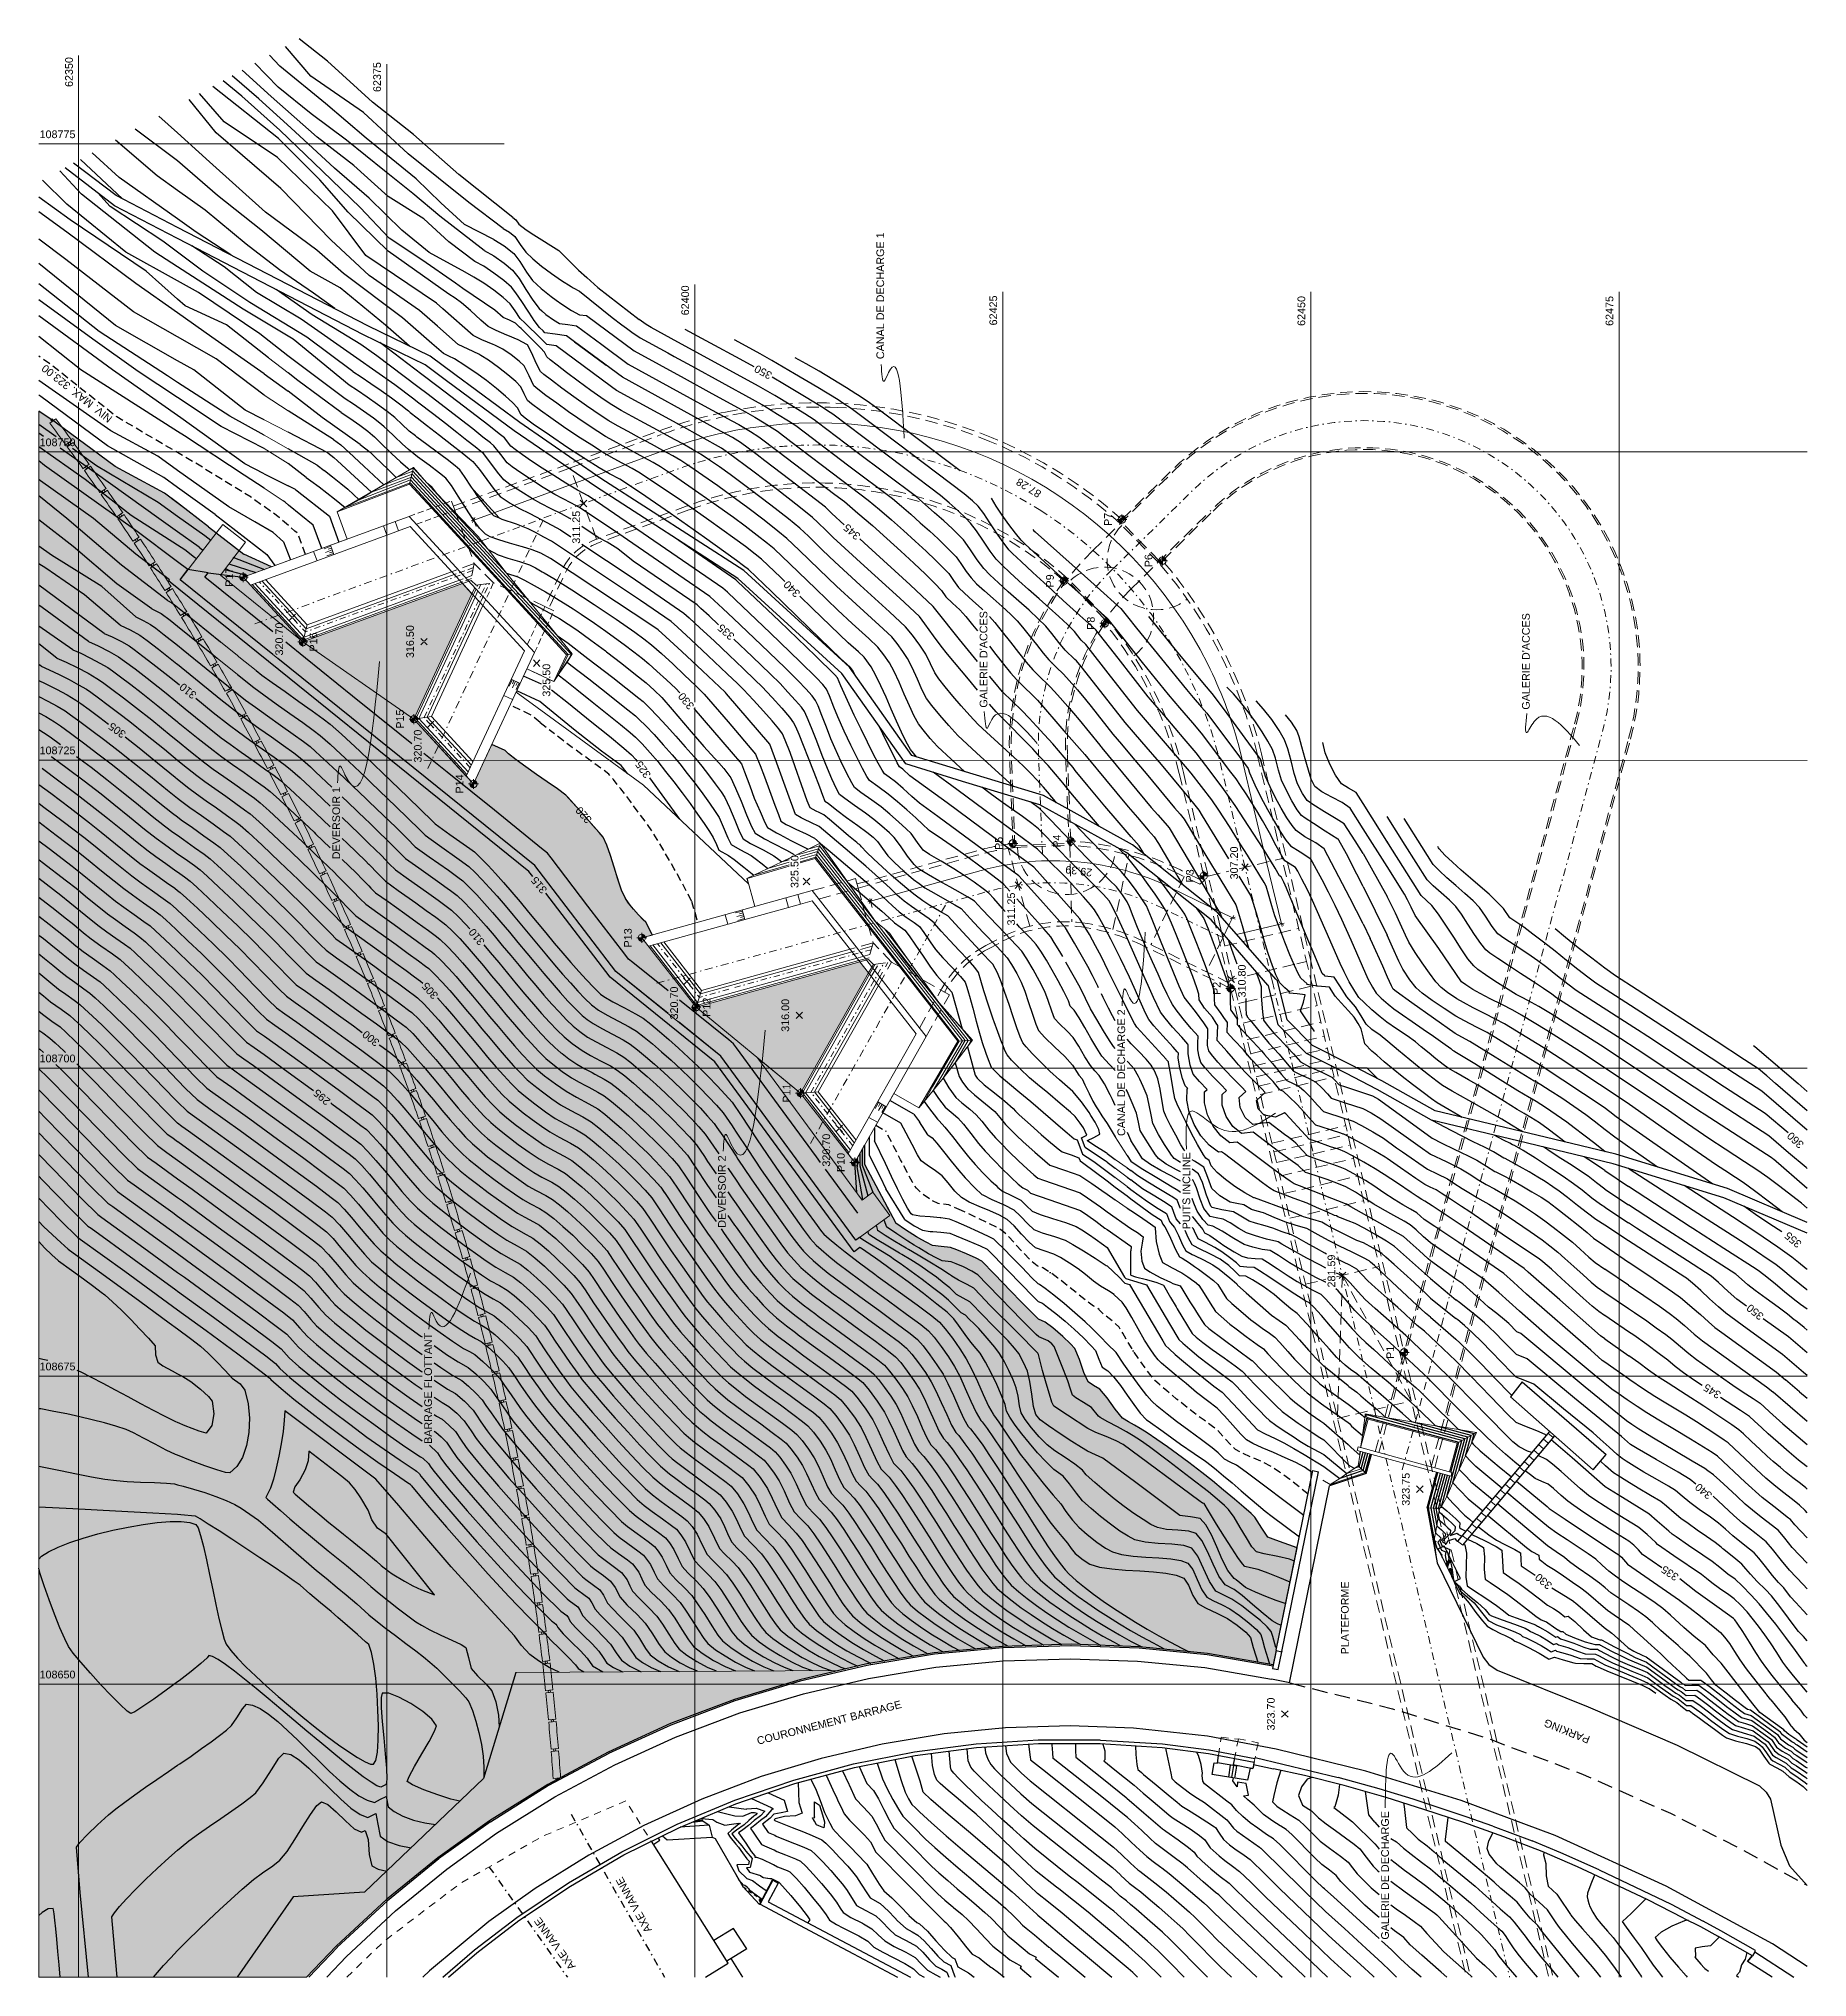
# Model space of a CAD drawing. Extents: x -3306 to 128006, y 43119 to 174431.
# Drawn here: x 62346.8 to 62490.3, y 108626.2 to 108783.5 of the extents above; entities that cross this region are included whole.
import ezdxf
from ezdxf.enums import TextEntityAlignment as Align

# ---------------------------------------------------------------- set-up
doc = ezdxf.new("R2010")
doc.units = 0
doc.header["$MEASUREMENT"] = 0
for name, pattern in [('DASHDOT', [2.8, 2, -0.25, 0.3, -0.25]), ('DOT', [0.55, 0.3, -0.25]), ('TRATTEGGIATA', [0.75, 0.5, -0.25]), ('TRATTEGGIATA2', [0.375, 0.25, -0.125]), ('TRATTOPUNTO2', [0.5, 0.25, -0.125, 0, -0.125])]:
    doc.linetypes.add(name, pattern=pattern)
for name, color, linetype in [('assi', 6, 'TRATTOPUNTO2'), ('Av. Pr.Profi', 7, 'Continuous'), ('Bâti', 7, 'Continuous'), ('CANALISATION', 2, 'Continuous'), ('colore lago', 131, 'Continuous'), ('coordinate', 2, 'Continuous'), ('Couronnement', 7, 'Continuous'), ('curve livello 1m', 2, 'Continuous'), ('curve livello 5m', 7, 'Continuous'), ('curve livello di scavo 1 m', 2, 'Continuous'), ('LIN010CO', 2, 'Continuous'), ('LIN018CO', 6, 'Continuous'), ('LIN025CO', 7, 'Continuous'), ('LIN035CO', 1, 'Continuous'), ('LIN050CO', 3, 'Continuous'), ('LINCOLO-ROSSO-025', 10, 'Continuous'), ('Per+Mod Surf', 7, 'Continuous'), ('sezioni', 7, 'Continuous'), ('Strade', 7, 'Continuous'), ('TalusHautBas', 7, 'Continuous'), ('TEXT035', 1, 'Continuous'), ('TRATTCOLO-32', 255, 'Continuous')]:
    doc.layers.add(name, color=color, linetype=linetype)
doc.layers.add('Colori bordi', color=5, linetype='Continuous', plot=False)
doc.layers.add('no_plot', color=5, linetype='Continuous', plot=False)
doc.styles.add('ARIAL', font='arial.ttf')

msp = doc.modelspace()

# ---------------------------------------------------------------- texts
at = {"layer": 'coordinate', "color": 1, "style": 'ARIAL'}
for s, rotation, p in [('62350', 90, (62349.53, 108782.05)), ('62375', 90, (62374.53, 108781.64)), ('CANAL DE DECHARGE 1', 90, (62415.36, 108767.82)), ('62400', 90, (62399.53, 108763.52)), ('62425', 90, (62424.53, 108762.7)), ('62450', 90, (62449.53, 108762.66)), ('62475', 90, (62474.53, 108762.66)), ('NIV. MAX. 323.00', 141.6802, (62347.31, 108757.15)), ('350', 151.7957, (62405.05, 108757.1)), ('345', 138.7609, (62412.4, 108744.23)), ('340', 134.9478, (62407.58, 108739.61)), ("GALERIE D'ACCES", 90, (62423.74, 108737.08)), ("GALERIE D'ACCES", 90, (62467.75, 108736.92)), ('335', 138.6322, (62402.19, 108736.1)), ('310', 141.152, (62358.5, 108731.3)), ('330', 129.5787, (62399.07, 108730.54)), ('305', 143.9522, (62352.72, 108728.09)), ('325', 125.5918, (62395.63, 108725)), ('320', 131.3051, (62390.73, 108721.29)), ('315', 129.0863, (62387.14, 108715.61)), ('310', 129.0863, (62382.08, 108711.4)), ('305', 130.9544, (62378.27, 108707.03)), ('CANAL DE DECHARGE 2', 90, (62434.92, 108704.77)), ('300', 141.2726, (62373.34, 108703.1)), ('295', 139.1935, (62369.39, 108698.35)), ('360', 136.7099, (62488.99, 108694.87)), ('PUITS INCLINE', 90, (62440.2, 108693.17)), ('355', 139.7714, (62488.76, 108686.77)), ('350', 140.5644, (62485.67, 108680.9)), ('BARRAGE FLOTTANT', 90, (62378.67, 108678.52)), ('345', 147.7916, (62482.1, 108674.43)), ('340', 140.3951, (62481.49, 108666.36)), ('335', 146.0352, (62478.69, 108659.67)), ('330', 139.857, (62468.51, 108659.05)), ('GALERIE DE DECHARGE', 90, (62456.32, 108639.7))]:
    msp.add_text(s, height=0.625, rotation=rotation, dxfattribs=at).set_placement(p, align=Align.RIGHT)
for s, p in [('108775', (62346.83, 108775.47)), ('108750', (62346.83, 108750.47)), ('108725', (62346.83, 108725.47)), ('108700', (62346.83, 108700.47)), ('108675', (62346.83, 108675.47)), ('108650', (62346.83, 108650.47))]:
    msp.add_text(s, height=0.625, dxfattribs=at).set_placement(p)
for s, p in [('DEVERSOIR 1', (62370.9, 108719.88)), ('DEVERSOIR 2', (62402.2, 108689.98))]:
    msp.add_text(s, height=0.625, rotation=90, dxfattribs=at).set_placement(p, align=Align.MIDDLE)
msp.add_text('PLATEFORME', height=0.625, rotation=90, dxfattribs=at).set_placement((62453.06, 108652.42))
at = {"layer": 'LIN018CO', "lineweight": 0, "char_height": 0.625, "attachment_point": 5, "style": 'ARIAL'}
for s, insert, rotation in [('87.28', (62427.09, 108747.09), 148.0695), ('29.39', (62431.16, 108715.99), 172.6122)]:
    msp.add_mtext_dynamic_manual_height_columns(s, width=3.3364, gutter_width=12.5, heights=[0], dxfattribs=dict(at, insert=insert, rotation=rotation))
at = {"layer": 'TEXT035', "style": 'ARIAL'}
for s, rotation, p in [('COURONNEMENT BARRAGE', 14.4384, (62405.13, 108645.08)), ('PARKING', 158.1738, (62472.7, 108645.74)), ('AXE VANNE', 119, (62396.53, 108630.05)), ('AXE VANNE', 126, (62390.36, 108627.1))]:
    msp.add_text(s, height=0.625, rotation=rotation, dxfattribs=at).set_placement(p)

# ---------------------------------------------------------------- blocks, each defined once
blk = doc.blocks.new('quote')
at = {"layer": 'LIN018CO'}
for p, q in [((0.001, 0.001), (-0.001, -0.001)), ((0.001, -0.001), (-0.001, 0.001))]:
    blk.add_line(p, q, dxfattribs=at)
at = {"layer": 'LIN035CO'}
for p, q in [((-0.013, 0.013), (-0.106, 0.106)), ((0.106, 0.106), (0.013, 0.013)), ((-0.013, -0.013), (-0.106, -0.106)), ((0.106, -0.106), (0.013, -0.013))]:
    blk.add_line(p, q, dxfattribs=at)
at = {"layer": 'TEXT035', "style": 'ARIAL'}
blk.add_attdef('VALORE', text='', height=0.25, dxfattribs=at).set_placement((0, 0.33), align=Align.CENTER)
blk = doc.blocks.new('Coordonnées')
at = {"layer": 'LIN025CO', "lineweight": 0}
h = blk.add_hatch(color=256, dxfattribs=at)
h.dxf.hatch_style = 1
h.paths.add_polyline_path([(0, 0.3, 0.414214), (-0.3, 0), (0, 0)])
h.paths.add_polyline_path([(0.3, 0), (0, 0), (0, -0.3, 0.414214)])
at = {"layer": 'LIN025CO', "lineweight": 0, "flags": 128}
for points in [[(-0.4, 0), (0.4, 0)], [(0, 0.4), (0, -0.4)]]:
    blk.add_lwpolyline(points, dxfattribs=at)
at = {"layer": 'LIN025CO', "lineweight": 0}
blk.add_circle((0, 0), 0.3, dxfattribs=at)
at = {"layer": 'TEXT035', "style": 'ARIAL'}
blk.add_attdef('No°', text='', height=0.625, dxfattribs=at).set_placement((0, 0.82), align=Align.CENTER)
blk = doc.blocks.new('barrageflott')
at = {"layer": 'TRATTCOLO-32'}
h = blk.add_hatch(color=256, dxfattribs=at)
h.paths.add_polyline_path([(-40.68, 110.42), (-41.16, 110.06, -0.002639), (-39.85, 108.3), (-39.37, 108.65, 0.002639)])
h.paths.add_polyline_path([(-39.26, 108.5), (-39.74, 108.15, -0.002639), (-38.46, 106.37), (-37.97, 106.72, 0.002639)])
h.paths.add_polyline_path([(-37.86, 106.56), (-38.35, 106.21, -0.002639), (-37.09, 104.42), (-36.59, 104.76, 0.002639)])
h.paths.add_polyline_path([(-36.48, 104.61), (-36.98, 104.27, -0.002639), (-35.73, 102.46), (-35.24, 102.8, 0.002639)])
h.paths.add_polyline_path([(-35.13, 102.64), (-35.63, 102.3, -0.002639), (-34.41, 100.48), (-33.91, 100.81, 0.002639)])
h.paths.add_polyline_path([(-33.8, 100.65), (-34.3, 100.32, -0.002639), (-33.1, 98.49), (-32.6, 98.81, 0.002639)])
h.paths.add_polyline_path([(-32.49, 98.65), (-33, 98.33, -0.002639), (-31.82, 96.48), (-31.31, 96.8, 0.002639)])
h.paths.add_polyline_path([(-31.21, 96.64), (-31.72, 96.32, -0.002639), (-30.56, 94.46), (-30.05, 94.77, 0.002639)])
h.paths.add_polyline_path([(-29.95, 94.61), (-30.46, 94.29, -0.002639), (-29.32, 92.42), (-28.81, 92.73, 0.002639)])
h.paths.add_polyline_path([(-28.71, 92.56), (-29.23, 92.26, -0.002639), (-28.11, 90.37), (-27.59, 90.67, 0.002639)])
h.paths.add_polyline_path([(-27.5, 90.51), (-28.02, 90.2, -0.002639), (-26.92, 88.3), (-26.4, 88.6, 0.002639)])
h.paths.add_polyline_path([(-26.31, 88.43), (-26.83, 88.14, -0.002639), (-25.76, 86.22), (-25.23, 86.51, 0.002639)])
h.paths.add_polyline_path([(-25.14, 86.35), (-25.67, 86.06, -0.002639), (-24.62, 84.13), (-24.09, 84.42, 0.002639)])
h.paths.add_polyline_path([(-24, 84.25), (-24.53, 83.97, -0.002639), (-23.5, 82.03), (-22.97, 82.31, 0.002639)])
h.paths.add_polyline_path([(-22.88, 82.14), (-23.41, 81.86, -0.002639), (-22.41, 79.91), (-21.87, 80.18, 0.002639)])
h.paths.add_polyline_path([(-21.78, 80.01), (-22.32, 79.74, -0.002639), (-21.34, 77.78), (-20.8, 78.05, 0.002639)])
h.paths.add_polyline_path([(-20.72, 77.88), (-21.25, 77.61, -0.002639), (-20.29, 75.64), (-19.75, 75.9, 0.002639)])
h.paths.add_polyline_path([(-19.67, 75.73), (-20.21, 75.47, -0.002639), (-19.27, 73.48), (-18.73, 73.74, 0.002639)])
h.paths.add_polyline_path([(-16.68, 69.21), (-17.23, 68.97, -0.002639), (-16.36, 66.96), (-15.81, 67.19, 0.002639)])
h.paths.add_polyline_path([(-17.65, 71.39), (-18.2, 71.15, -0.002639), (-17.31, 69.14), (-16.76, 69.38, 0.002639)])
h.paths.add_polyline_path([(-18.65, 73.57), (-19.19, 73.31, -0.002639), (-18.28, 71.32), (-17.73, 71.57, 0.002639)])
h = blk.add_hatch(color=256, dxfattribs=at)
h.paths.add_polyline_path([(-4.69, 33.16, 0.002639), (-5.2, 35.3), (-5.78, 35.16, -0.002639), (-5.27, 33.02)])
h.paths.add_polyline_path([(-5.25, 35.49, 0.002639), (-5.78, 37.62), (-6.36, 37.47, -0.002639), (-5.83, 35.34)])
h.paths.add_polyline_path([(-5.83, 37.8, 0.002639), (-6.39, 39.93), (-6.97, 39.77, -0.002639), (-6.41, 37.65)])
h.paths.add_polyline_path([(-6.44, 40.11, 0.002639), (-7.03, 42.23), (-7.61, 42.07, -0.002639), (-7.02, 39.96)])
h.paths.add_polyline_path([(-7.08, 42.42, 0.002639), (-7.69, 44.53), (-8.27, 44.36, -0.002639), (-7.66, 42.25)])
h.paths.add_polyline_path([(-7.74, 44.71, 0.002639), (-8.38, 46.82), (-8.95, 46.64, -0.002639), (-8.32, 44.54)])
h.paths.add_polyline_path([(-8.43, 47, 0.002639), (-9.09, 49.1), (-9.66, 48.91, -0.002639), (-9.01, 46.82)])
h.paths.add_polyline_path([(-9.15, 49.28, 0.002639), (-9.83, 51.37), (-10.4, 51.18, -0.002639), (-9.72, 49.1)])
h.paths.add_polyline_path([(-9.89, 51.55, 0.002639), (-10.6, 53.63), (-11.17, 53.44, -0.002639), (-10.46, 51.36)])
h.paths.add_polyline_path([(-10.66, 53.81, 0.002639), (-11.39, 55.89), (-11.96, 55.69, -0.002639), (-11.23, 53.62)])
h.paths.add_polyline_path([(-11.46, 56.07, 0.002639), (-12.21, 58.13), (-12.77, 57.92, -0.002639), (-12.02, 55.86)])
h.paths.add_polyline_path([(-12.28, 58.31, 0.002639), (-13.05, 60.37), (-13.61, 60.15, -0.002639), (-12.84, 58.1)])
h.paths.add_polyline_path([(-13.12, 60.55, 0.002639), (-13.92, 62.59), (-14.48, 62.37, -0.002639), (-13.68, 60.33)])
h.paths.add_polyline_path([(-13.99, 62.77, 0.002639), (-14.82, 64.81), (-15.37, 64.58, -0.002639), (-14.55, 62.55)])
h.paths.add_polyline_path([(-14.89, 64.99, 0.002639), (-15.74, 67.02), (-16.29, 66.78, -0.002639), (-15.44, 64.76)])
h = blk.add_hatch(color=256, dxfattribs=at)
h.paths.add_polyline_path([(-1.19, 14.37, 0.002639), (-1.51, 16.55), (-2.1, 16.46, -0.002639), (-1.79, 14.29)])
h.paths.add_polyline_path([(-1.53, 16.74, 0.002639), (-1.87, 18.91), (-2.47, 18.82, -0.002639), (-2.13, 16.65)])
h.paths.add_polyline_path([(-1.9, 19.1, 0.002639), (-2.27, 21.27), (-2.86, 21.17, -0.002639), (-2.5, 19)])
h.paths.add_polyline_path([(-2.3, 21.46, 0.002639), (-2.69, 23.62), (-3.28, 23.51, -0.002639), (-2.89, 21.35)])
h.paths.add_polyline_path([(-2.72, 23.81, 0.002639), (-3.14, 25.97), (-3.73, 25.85, -0.002639), (-3.31, 23.7)])
h.paths.add_polyline_path([(-3.18, 26.15, 0.002639), (-3.61, 28.31), (-4.2, 28.19, -0.002639), (-3.76, 26.04)])
h.paths.add_polyline_path([(-3.65, 28.5, 0.002639), (-4.12, 30.65), (-4.7, 30.52, -0.002639), (-4.24, 28.37)])
h.paths.add_polyline_path([(-4.16, 30.83, 0.002639), (-4.65, 32.98), (-5.23, 32.84, -0.002639), (-4.74, 30.7)])
h = blk.add_hatch(color=256, dxfattribs=at)
h.paths.add_polyline_path([(0.29, 0.12, 0.002639), (0.13, 2.31), (-0.47, 2.26, -0.002639), (-0.31, 0.07)])
h.paths.add_polyline_path([(0.11, 2.5, 0.002639), (-0.08, 4.69), (-0.67, 4.64, -0.002639), (-0.48, 2.45)])
h.paths.add_polyline_path([(-0.09, 4.88, 0.002639), (-0.31, 7.07), (-0.9, 7.01, -0.002639), (-0.69, 4.82)])
h.paths.add_polyline_path([(-0.33, 7.26, 0.002639), (-0.57, 9.44), (-1.16, 9.38, -0.002639), (-0.92, 7.2)])
h.paths.add_polyline_path([(-0.59, 9.63, 0.002639), (-0.85, 11.82), (-1.45, 11.74, -0.002639), (-1.18, 9.56)])
h.paths.add_polyline_path([(-0.88, 12, 0.002639), (-1.17, 14.19), (-1.76, 14.1, -0.002639), (-1.47, 11.93)])
at = {"layer": 'LINCOLO-ROSSO-025', "lineweight": 0}
for p, q in [((-41.16, 110.06), (-40.68, 110.42)), ((-39.85, 108.3), (-39.37, 108.65)), ((-39.74, 108.15), (-39.26, 108.5)), ((-38.46, 106.37), (-37.97, 106.72)), ((-38.35, 106.21), (-37.86, 106.56)), ((-37.09, 104.42), (-36.59, 104.76)), ((-36.98, 104.27), (-36.48, 104.61)), ((-35.73, 102.46), (-35.24, 102.8)), ((-35.63, 102.3), (-35.13, 102.64)), ((-34.41, 100.48), (-33.91, 100.81)), ((-34.3, 100.32), (-33.8, 100.65)), ((-33.1, 98.49), (-32.6, 98.81)), ((-33, 98.33), (-32.49, 98.65)), ((-31.82, 96.48), (-31.31, 96.8)), ((-31.72, 96.32), (-31.21, 96.64)), ((-30.56, 94.46), (-30.05, 94.77)), ((-30.46, 94.29), (-29.95, 94.61)), ((-29.32, 92.42), (-28.81, 92.73)), ((-29.23, 92.26), (-28.71, 92.56)), ((-28.11, 90.37), (-27.59, 90.67)), ((-28.02, 90.2), (-27.5, 90.51)), ((-26.92, 88.3), (-26.4, 88.6)), ((-26.83, 88.14), (-26.31, 88.43)), ((-25.76, 86.22), (-25.23, 86.51)), ((-25.67, 86.06), (-25.14, 86.35)), ((-24.62, 84.13), (-24.09, 84.42)), ((-24.53, 83.97), (-24, 84.25)), ((-23.5, 82.03), (-22.97, 82.31)), ((-23.41, 81.86), (-22.88, 82.14)), ((-22.41, 79.91), (-21.87, 80.18)), ((-22.32, 79.74), (-21.78, 80.01)), ((-21.34, 77.78), (-20.8, 78.05)), ((-21.25, 77.61), (-20.72, 77.88)), ((-20.29, 75.64), (-19.75, 75.9)), ((-20.21, 75.47), (-19.67, 75.73)), ((-19.27, 73.48), (-18.73, 73.74)), ((-19.19, 73.31), (-18.65, 73.57)), ((-18.28, 71.32), (-17.73, 71.57)), ((-18.2, 71.15), (-17.65, 71.39)), ((-17.31, 69.14), (-16.76, 69.38)), ((-17.23, 68.97), (-16.68, 69.21)), ((-16.36, 66.96), (-15.81, 67.19)), ((-16.29, 66.78), (-15.74, 67.02)), ((-15.44, 64.76), (-14.89, 64.99)), ((-15.37, 64.58), (-14.82, 64.81)), ((-14.55, 62.55), (-13.99, 62.77)), ((-14.48, 62.37), (-13.92, 62.59)), ((-13.68, 60.33), (-13.12, 60.55)), ((-13.61, 60.15), (-13.05, 60.37)), ((-12.84, 58.1), (-12.28, 58.31)), ((-12.77, 57.92), (-12.21, 58.13)), ((-12.02, 55.86), (-11.46, 56.07)), ((-11.96, 55.69), (-11.39, 55.89)), ((-11.23, 53.62), (-10.66, 53.81)), ((-11.17, 53.44), (-10.6, 53.63)), ((-10.46, 51.36), (-9.89, 51.55)), ((-10.4, 51.18), (-9.83, 51.37)), ((-9.72, 49.1), (-9.15, 49.28)), ((-9.66, 48.91), (-9.09, 49.1)), ((-9.01, 46.82), (-8.43, 47)), ((-8.95, 46.64), (-8.38, 46.82)), ((-8.32, 44.54), (-7.74, 44.71)), ((-8.27, 44.36), (-7.69, 44.53)), ((-7.66, 42.25), (-7.08, 42.42)), ((-7.61, 42.07), (-7.03, 42.23)), ((-7.02, 39.96), (-6.44, 40.11)), ((-6.97, 39.77), (-6.39, 39.93)), ((-6.41, 37.65), (-5.83, 37.8)), ((-6.36, 37.47), (-5.78, 37.62)), ((-5.83, 35.34), (-5.25, 35.49)), ((-5.78, 35.16), (-5.2, 35.3)), ((-5.27, 33.02), (-4.69, 33.16)), ((-5.23, 32.84), (-4.65, 32.98)), ((-4.74, 30.7), (-4.16, 30.83)), ((-4.7, 30.52), (-4.12, 30.65)), ((-4.24, 28.37), (-3.65, 28.5)), ((-4.2, 28.19), (-3.61, 28.31)), ((-3.76, 26.04), (-3.18, 26.15)), ((-3.73, 25.85), (-3.14, 25.97)), ((-3.31, 23.7), (-2.72, 23.81)), ((-3.28, 23.51), (-2.69, 23.62)), ((-2.89, 21.35), (-2.3, 21.46)), ((-2.86, 21.17), (-2.27, 21.27)), ((-2.5, 19), (-1.9, 19.1)), ((-2.47, 18.82), (-1.87, 18.91)), ((-2.13, 16.65), (-1.53, 16.74)), ((-2.1, 16.46), (-1.51, 16.55)), ((-1.79, 14.29), (-1.19, 14.37)), ((-1.76, 14.1), (-1.17, 14.19)), ((-1.47, 11.93), (-0.88, 12)), ((-1.45, 11.74), (-0.85, 11.82)), ((-1.18, 9.56), (-0.59, 9.63)), ((-1.16, 9.38), (-0.57, 9.44)), ((-0.92, 7.2), (-0.33, 7.26)), ((-0.9, 7.01), (-0.31, 7.07)), ((-0.69, 4.82), (-0.09, 4.88)), ((-0.67, 4.64), (-0.08, 4.69)), ((-0.48, 2.45), (0.11, 2.5)), ((-0.47, 2.26), (0.13, 2.31)), ((-0.31, 0.07), (0.29, 0.12))]:
    blk.add_line(p, q, dxfattribs=at)
for centre in [(-40.97, 110.32), (-39.56, 108.4), (-38.16, 106.47), (-36.78, 104.52), (-35.43, 102.55), (-34.1, 100.57), (-32.8, 98.57), (-31.51, 96.56), (-30.25, 94.53), (-29.02, 92.49), (-27.8, 90.44), (-26.61, 88.37), (-25.45, 86.29), (-24.31, 84.19), (-23.19, 82.08), (-22.1, 79.96), (-21.03, 77.83), (-19.98, 75.68), (-18.96, 73.53), (-17.97, 71.36), (-17, 69.18), (-16.05, 66.99), (-15.13, 64.78), (-14.24, 62.57), (-13.37, 60.35), (-12.52, 58.12), (-11.71, 55.88), (-10.91, 53.62), (-10.15, 51.37), (-9.41, 49.1), (-8.69, 46.82), (-8, 44.53), (-7.34, 42.24), (-6.71, 39.94), (-6.1, 37.64), (-5.52, 35.32), (-4.96, 33), (-4.43, 30.67), (-3.93, 28.34), (-3.45, 26), (-3, 23.66), (-2.58, 21.31), (-2.19, 18.96), (-1.82, 16.6), (-1.48, 14.24), (-1.16, 11.87), (-0.88, 9.5), (-0.62, 7.13), (-0.38, 4.76), (-0.18, 2.38), (0, 0)]:
    blk.add_circle(centre, 0.095, dxfattribs=at)
for radius, start, end in [(208.34, 36.1739, 36.7788), (207.74, 36.1739, 36.7788), (207.74, 35.5168, 36.1216), (208.34, 35.5168, 36.1216), (207.74, 34.8596, 35.4645), (208.34, 34.8596, 35.4645), (207.74, 34.2024, 34.8073), (208.34, 34.2024, 34.8073), (207.74, 33.5452, 34.1501), (208.34, 33.5452, 34.1501), (207.74, 32.8881, 33.4929), (208.34, 32.8881, 33.4929), (207.74, 32.2309, 32.8358), (208.34, 32.2309, 32.8358), (207.74, 31.5737, 32.1786), (208.34, 31.5737, 32.1786), (208.34, 30.9166, 31.5214), (207.74, 30.9166, 31.5214), (207.74, 30.2594, 30.8643), (208.34, 30.2594, 30.8643), (207.74, 29.6022, 30.2071), (208.34, 29.6022, 30.2071), (207.74, 28.945, 29.5499), (208.34, 28.945, 29.5499), (207.74, 28.2879, 28.8927), (208.34, 28.2879, 28.8927), (207.74, 27.6307, 28.2356), (208.34, 27.6307, 28.2356), (207.74, 26.9735, 27.5784), (208.34, 26.9735, 27.5784), (207.74, 26.3163, 26.9212), (208.34, 26.3163, 26.9212), (207.74, 25.6592, 26.264), (208.34, 25.6592, 26.264), (208.34, 25.002, 25.6069), (207.74, 25.002, 25.6069), (207.74, 24.3448, 24.9497), (208.34, 24.3448, 24.9497), (207.74, 23.6876, 24.2925), (208.34, 23.6876, 24.2925), (207.74, 23.0305, 23.6353), (208.34, 23.0305, 23.6353), (207.74, 22.3733, 22.9782), (208.34, 22.3733, 22.9782), (207.74, 21.7161, 22.321), (208.34, 21.7161, 22.321), (207.74, 21.059, 21.6638), (208.34, 21.059, 21.6638), (207.74, 20.4018, 21.0067), (208.34, 20.4018, 21.0067), (207.74, 19.7446, 20.3495), (208.34, 19.7446, 20.3495), (207.74, 19.0874, 19.6923), (208.34, 19.0874, 19.6923), (208.34, 18.4303, 19.0351), (207.74, 18.4303, 19.0351), (207.74, 17.7731, 18.378), (208.34, 17.7731, 18.378), (207.74, 17.1159, 17.7208), (208.34, 17.1159, 17.7208), (207.74, 16.4587, 17.0636), (208.34, 16.4587, 17.0636), (207.74, 15.8016, 16.4064), (208.34, 15.8016, 16.4064), (207.74, 15.1444, 15.7493), (208.34, 15.1444, 15.7493), (207.74, 14.4872, 15.0921), (208.34, 14.4872, 15.0921), (207.74, 13.8301, 14.4349), (208.34, 13.8301, 14.4349), (207.74, 13.1729, 13.7778), (208.34, 13.1729, 13.7778), (207.74, 12.5157, 13.1206), (208.34, 12.5157, 13.1206), (207.74, 11.8585, 12.4634), (208.34, 11.8585, 12.4634), (207.74, 11.2014, 11.8062), (208.34, 11.2014, 11.8062), (207.74, 10.5442, 11.1491), (208.34, 10.5442, 11.1491), (208.34, 9.887, 10.4919), (207.74, 9.887, 10.4919), (207.74, 9.2298, 9.8347), (208.34, 9.2298, 9.8347), (208.34, 8.5727, 9.1775), (207.74, 8.5727, 9.1775), (207.74, 7.9155, 8.5204), (208.34, 7.9155, 8.5204), (208.34, 7.2583, 7.8632), (207.74, 7.2583, 7.8632), (207.74, 6.6011, 7.206), (208.34, 6.6011, 7.206), (208.34, 5.944, 6.5488), (207.74, 5.944, 6.5488), (207.74, 5.2868, 5.8917), (208.34, 5.2868, 5.8917), (207.74, 4.6296, 5.2345), (208.34, 4.6296, 5.2345), (207.74, 3.9725, 4.5773), (208.34, 3.9725, 4.5773)]:
    blk.add_arc((-207.55, -14.32), radius, start, end, dxfattribs=at)

# ---------------------------------------------------------------- hatches: boundary and pattern name
at = {"layer": 'colore lago', "lineweight": 0}
msp.add_hatch(color=256, dxfattribs=at).paths.add_polyline_path([(62346.77, 108753.3), (62348.1, 108752.43), (62352.96, 108748.82), (62356.98, 108746.67), (62359.29, 108744.9), (62360.55, 108743.93), (62363.41, 108741.71), (62365.64, 108740.67), (62363.36, 108739.84), (62368.2, 108734.58), (62381.15, 108739.33), (62381.92, 108738.49), (62377.21, 108728.32), (62382.04, 108723.06), (62383.53, 108726.27), (62384.61, 108725.77), (62384.89, 108725.5), (62385.51, 108725.01), (62386.29, 108724.44), (62387.15, 108723.83), (62388.03, 108723.22), (62388.85, 108722.65), (62389.53, 108722.14), (62390.06, 108721.59), (62390.42, 108721.18), (62391.05, 108720.47), (62391.59, 108719.84), (62392.23, 108719.12), (62392.56, 108718.73), (62392.86, 108718.09), (62393.16, 108717.24), (62394.06, 108714.45), (62394.38, 108713.75), (62394.82, 108713.14), (62395.43, 108712.43), (62396.03, 108711.85), (62396.54, 108710.8), (62395.7, 108710.57), (62400.1, 108704.94), (62413.4, 108708.63), (62414.1, 108707.73), (62408.58, 108697.97), (62412.98, 108692.34), (62413.78, 108693.76), (62413.78, 108692.2), (62414.82, 108690.22), (62415.32, 108689.29), (62415.73, 108688.51), (62415.99, 108688.02), (62416.31, 108687.41), (62417.09, 108686.88), (62417.99, 108686.31), (62418.76, 108685.86), (62419.28, 108685.61), (62419.98, 108685.52), (62420.75, 108685.44), (62421.27, 108685.25), (62422.04, 108684.93), (62422.83, 108684.58), (62423.3, 108684.32), (62424.28, 108683.3), (62425.66, 108681.87), (62426.45, 108681.07), (62427.16, 108680.35), (62427.67, 108679.83), (62427.89, 108679.62), (62428.43, 108679.38), (62429.04, 108678.92), (62429.87, 108678.21), (62430.48, 108677.63), (62430.84, 108677.24), (62431.22, 108676.36), (62431.56, 108675.3), (62431.91, 108674.53), (62432.36, 108674.25), (62432.86, 108673.94), (62433.45, 108673.23), (62434.1, 108672.33), (62434.7, 108671.6), (62435.2, 108671.28), (62435.69, 108671.01), (62436.14, 108670.76), (62436.71, 108670.39), (62437.49, 108669.86), (62438.36, 108669.25), (62439.16, 108668.68), (62440.08, 108668), (62441.13, 108667.19), (62442, 108666.5), (62442.91, 108665.76), (62443.79, 108665.02), (62444.56, 108664.36), (62445.14, 108663.84), (62445.45, 108663.55), (62446.01, 108662.66), (62446.5, 108661.94), (62447.15, 108661.7), (62448.88, 108661.08), (62447.18, 108652.75), (62446.94, 108651.57), (62441.6, 108652.49), (62436.09, 108653.04), (62430.53, 108653.24), (62424.98, 108653.07), (62419.43, 108652.55), (62413.95, 108651.64), (62408.53, 108650.36), (62403.21, 108648.76), (62398.02, 108646.8), (62392.96, 108644.49), (62388.07, 108641.87), (62383.35, 108638.91), (62379.14, 108635.92), (62374.99, 108632.53), (62370.91, 108628.75), (62368.5, 108626.22), (62346.77, 108626.22)])

# ---------------------------------------------------------------- linework, layer by layer
at = {"layer": 'assi', "ltscale": 2.5}
for p, q in [((62389.96, 108639.45), (62397.54, 108626.22)), ((62383.29, 108635.19), (62389.66, 108626.22))]:
    msp.add_line(p, q, dxfattribs=at)
at = {"layer": 'Av. Pr.Profi', "color": 1, "linetype": 'DASHDOT'}
msp.add_line((62450.41, 108660.7), (62450.42, 108660.68), dxfattribs=at)
at = {"layer": 'Bâti', "linetype": 'Continuous'}
for p, q in [((62467.14, 108674.54), (62466.18, 108673.33)), ((62467.14, 108674.54), (62473.96, 108668.65)), ((62466.18, 108673.33), (62472.91, 108667.4)), ((62462.99, 108662.94), (62469.37, 108670.52)), ((62463.41, 108662.59), (62469.78, 108670.16)), ((62472.91, 108667.4), (62473.96, 108668.65)), ((62447.18, 108652.75), (62450.15, 108667.33)), ((62447.63, 108652.65), (62450.6, 108667.23)), ((62450.15, 108667.33), (62450.6, 108667.23)), ((62462.99, 108662.94), (62461.9, 108661.62)), ((62460.32, 108660.99), (62460.8, 108661.24)), ((62462.13, 108658.59), (62460.8, 108661.24)), ((62462.31, 108661.28), (62463.41, 108662.59)), ((62461.65, 108658.34), (62460.32, 108660.99)), ((62461.65, 108658.34), (62462.13, 108658.59)), ((62447.18, 108652.74), (62446.88, 108651.28)), ((62447.18, 108652.75), (62447.18, 108652.74)), ((62447.18, 108652.74), (62447.63, 108652.64)), ((62447.34, 108651.19), (62447.63, 108652.64)), ((62447.63, 108652.65), (62447.63, 108652.64)), ((62446.88, 108651.28), (62447.34, 108651.19)), ((62442.41, 108643.59), (62442.5, 108644.22)), ((62443.79, 108643.98), (62443.69, 108643.47)), ((62445.47, 108644.04), (62452.21, 108642.42)), ((62441.98, 108642.66), (62442.14, 108643.63)), ((62444.84, 108642.22), (62441.98, 108642.66)), ((62442.14, 108643.63), (62442.41, 108643.59)), ((62443.99, 108643.36), (62442.41, 108643.62)), ((62443.33, 108642.45), (62443.48, 108643.44)), ((62443.57, 108642.42), (62443.74, 108643.4)), ((62443.69, 108643.47), (62445.28, 108643.15)), ((62443.83, 108642.37), (62443.99, 108643.36)), ((62445.06, 108643.19), (62444.84, 108642.22)), ((62445.4, 108643.73), (62445.28, 108643.15)), ((62445.34, 108643.47), (62446.97, 108643.14)), ((62449.46, 108642.58), (62446.97, 108643.14)), ((62452.7, 108641.77), (62449.46, 108642.58)), ((62455.53, 108641.5), (62452.21, 108642.42)), ((62456.11, 108640.8), (62452.7, 108641.77)), ((62458.28, 108640.67), (62455.53, 108641.5)), ((62459.16, 108639.84), (62456.11, 108640.8)), ((62462.58, 108639.24), (62458.28, 108640.67)), ((62462.41, 108638.77), (62459.16, 108639.84)), ((62464.76, 108638.48), (62462.58, 108639.24)), ((62397.37, 108637.69), (62397.76, 108637.36)), ((62397.76, 108637.36), (62401.4, 108637.59)), ((62401.17, 108638.55), (62398.8, 108638.39)), ((62399.78, 108638.81), (62400.66, 108638.91)), ((62400.05, 108638.92), (62400.66, 108638.99)), ((62465.66, 108637.6), (62462.41, 108638.77)), ((62464.76, 108638.48), (62467.96, 108637.29)), ((62468.75, 108636.41), (62465.66, 108637.6)), ((62396.46, 108637.25), (62402.68, 108627.37)), ((62396.68, 108637.03), (62397.15, 108637.34)), ((62397.15, 108637.34), (62397.04, 108637.53)), ((62470.26, 108636.32), (62467.96, 108637.29)), ((62471.63, 108635.18), (62468.75, 108636.41)), ((62473.38, 108634.94), (62470.26, 108636.32)), ((62474.53, 108633.82), (62471.63, 108635.18)), ((62473.38, 108634.94), (62476.91, 108633.27)), ((62405.25, 108632.12), (62406.31, 108634.11)), ((62406.33, 108634.09), (62405.52, 108632.58)), ((62406.77, 108633.86), (62405.96, 108632.34)), ((62406.33, 108634.09), (62406.77, 108633.86)), ((62477.32, 108632.5), (62474.53, 108633.82)), ((62476.91, 108633.27), (62479.23, 108632.15)), ((62405.29, 108632.14), (62405.25, 108632.12)), ((62405.52, 108632.58), (62405.29, 108632.14)), ((62405.29, 108632.14), (62409.71, 108629.79)), ((62480.23, 108631.02), (62477.32, 108632.5)), ((62479.23, 108632.15), (62481.82, 108630.78)), ((62403.14, 108630.18), (62401.55, 108629.2)), ((62404.21, 108628.53), (62403.14, 108630.18)), ((62409.71, 108629.79), (62416.44, 108626.22)), ((62480.23, 108631.02), (62481.6, 108630.33)), ((62481.6, 108630.33), (62483.01, 108629.55)), ((62483.26, 108629.99), (62481.82, 108630.78)), ((62486.08, 108628.39), (62483.26, 108629.99)), ((62404.21, 108628.53), (62402.6, 108627.53)), ((62485.83, 108627.95), (62483.01, 108629.55)), ((62486.02, 108628.27), (62485.83, 108627.95)), ((62486.02, 108628.27), (62486.08, 108628.39)), ((62486.02, 108628.27), (62489.19, 108626.22)), ((62400.87, 108626.22), (62402.7, 108627.36)), ((62403.9, 108626.22), (62402.95, 108627.75)), ((62485.81, 108627.95), (62485.43, 108627.49)), ((62487.43, 108626.22), (62485.43, 108627.49))]:
    msp.add_line(p, q, dxfattribs=at)
at = {"layer": 'CANALISATION', "linetype": 'Continuous', "lineweight": 0}
for p, q in [((62468.87, 108669.09), (62468.45, 108669.44)), ((62469.25, 108669.55), (62468.84, 108669.9)), ((62469.64, 108670.01), (62469.23, 108670.36)), ((62467.32, 108667.25), (62466.91, 108667.6)), ((62467.71, 108667.71), (62467.3, 108668.06)), ((62468.09, 108668.17), (62467.68, 108668.52)), ((62468.48, 108668.63), (62468.07, 108668.98)), ((62466.17, 108665.87), (62465.75, 108666.22)), ((62466.55, 108666.33), (62466.14, 108666.68)), ((62466.94, 108666.79), (62466.52, 108667.14)), ((62464.62, 108664.04), (62464.21, 108664.38)), ((62465.01, 108664.49), (62464.59, 108664.84)), ((62465.39, 108664.95), (62464.98, 108665.3)), ((62465.78, 108665.41), (62465.37, 108665.76)), ((62463.46, 108662.66), (62463.05, 108663)), ((62463.85, 108663.12), (62463.44, 108663.46)), ((62464.24, 108663.58), (62463.82, 108663.92)), ((62462.7, 108661.74), (62462.28, 108662.08)), ((62463.08, 108662.2), (62462.67, 108662.54))]:
    msp.add_line(p, q, dxfattribs=at)
at = {"layer": 'Colori bordi', "linetype": 'Continuous', "lineweight": 0, "flags": 128}
msp.add_lwpolyline([(62346.77, 108753.3), (62348.1, 108752.43), (62352.96, 108748.82), (62356.98, 108746.67), (62359.29, 108744.9), (62360.55, 108743.93), (62363.41, 108741.71), (62365.64, 108740.67), (62363.36, 108739.84), (62368.2, 108734.58), (62381.15, 108739.33), (62381.92, 108738.49), (62377.21, 108728.32), (62382.04, 108723.06), (62383.53, 108726.27), (62384.61, 108725.77), (62384.89, 108725.5), (62385.51, 108725.01), (62386.29, 108724.44), (62387.15, 108723.83), (62388.03, 108723.22), (62388.85, 108722.65), (62389.53, 108722.14), (62390.06, 108721.59), (62390.06, 108721.59), (62390.42, 108721.18), (62391.05, 108720.47), (62391.59, 108719.84), (62392.23, 108719.12), (62392.56, 108718.73), (62392.86, 108718.09), (62393.16, 108717.24), (62394.06, 108714.45), (62394.38, 108713.75), (62394.82, 108713.14), (62395.43, 108712.43), (62396.03, 108711.85), (62396.54, 108710.8), (62395.7, 108710.57), (62400.1, 108704.94), (62413.4, 108708.63), (62414.1, 108707.73), (62408.58, 108697.97), (62412.98, 108692.34), (62413.78, 108693.76), (62413.78, 108692.2), (62414.82, 108690.22), (62415.32, 108689.29), (62415.73, 108688.51), (62415.99, 108688.02), (62416.31, 108687.41), (62417.09, 108686.88), (62417.99, 108686.31), (62418.76, 108685.86), (62419.28, 108685.61), (62419.98, 108685.52), (62420.75, 108685.44), (62420.75, 108685.44), (62421.27, 108685.25), (62422.04, 108684.93), (62422.83, 108684.58), (62423.3, 108684.32), (62423.3, 108684.32), (62424.28, 108683.3), (62425.66, 108681.87), (62425.66, 108681.87), (62426.45, 108681.07), (62427.16, 108680.35), (62427.67, 108679.83), (62427.89, 108679.62), (62428.43, 108679.38), (62428.43, 108679.38), (62429.04, 108678.92), (62429.87, 108678.21), (62429.87, 108678.21), (62430.48, 108677.63), (62430.84, 108677.24), (62430.84, 108677.24), (62431.22, 108676.36), (62431.56, 108675.3), (62431.91, 108674.53), (62431.91, 108674.53), (62432.36, 108674.25), (62432.86, 108673.94), (62432.86, 108673.94), (62433.45, 108673.23), (62434.1, 108672.33), (62434.7, 108671.6), (62435.2, 108671.28), (62435.2, 108671.28), (62435.69, 108671.01), (62436.14, 108670.76), (62436.14, 108670.76), (62436.71, 108670.39), (62437.49, 108669.86), (62438.36, 108669.25), (62439.16, 108668.68), (62439.16, 108668.68), (62440.08, 108668), (62441.13, 108667.19), (62442, 108666.5), (62442, 108666.5), (62442.91, 108665.76), (62443.79, 108665.02), (62444.56, 108664.36), (62445.14, 108663.84), (62445.45, 108663.55), (62445.45, 108663.55), (62446.01, 108662.66), (62446.5, 108661.94), (62446.5, 108661.94), (62447.15, 108661.7), (62448.88, 108661.08), (62447.18, 108652.75), (62446.94, 108651.57), (62441.6, 108652.49), (62436.09, 108653.04), (62430.53, 108653.24), (62424.98, 108653.07), (62419.43, 108652.55), (62413.95, 108651.64), (62408.53, 108650.36), (62403.21, 108648.76), (62398.02, 108646.8), (62392.96, 108644.49), (62388.07, 108641.87), (62383.35, 108638.91), (62379.14, 108635.92), (62374.99, 108632.53), (62370.91, 108628.75), (62368.5, 108626.22), (62346.77, 108626.22)], close=True, dxfattribs=at)
at = {"layer": 'coordinate', "linetype": 'Continuous', "lineweight": 0}
for p, q in [((62350, 108782.19), (62350, 108755.24)), ((62375, 108781.48), (62375, 108626.22)), ((62346.77, 108775), (62384.52, 108775)), ((62400, 108763.6), (62400, 108729.69)), ((62425, 108762.99), (62425, 108626.22)), ((62450, 108762.99), (62450, 108626.22)), ((62475, 108762.99), (62475, 108626.22)), ((62350, 108754.02), (62350, 108626.22)), ((62346.77, 108750), (62490.27, 108750)), ((62404.87, 108750), (62406.64, 108750)), ((62400, 108729.26), (62400, 108626.22)), ((62346.77, 108725), (62373.31, 108725)), ((62373.31, 108725), (62377.04, 108725)), ((62378.01, 108725), (62490.27, 108724.97)), ((62346.77, 108700), (62402.6, 108700)), ((62402.6, 108700), (62414.17, 108700)), ((62414.17, 108700), (62434.12, 108700)), ((62435.09, 108700), (62490.27, 108700)), ((62346.77, 108675), (62377.87, 108675)), ((62378.84, 108675), (62490.27, 108675)), ((62346.77, 108650), (62490.27, 108650))]:
    msp.add_line(p, q, dxfattribs=at)
at = {"layer": 'Couronnement', "linetype": 'Continuous'}
for p, q in [((62419.43, 108652.55), (62413.95, 108651.64)), ((62419.44, 108652.43), (62413.97, 108651.52)), ((62424.98, 108653.07), (62419.43, 108652.55)), ((62425, 108652.95), (62419.44, 108652.43)), ((62419.56, 108651.38), (62425.02, 108651.9)), ((62430.53, 108653.24), (62424.98, 108653.07)), ((62430.53, 108653.12), (62424.99, 108652.95)), ((62425.02, 108651.9), (62430.48, 108652.07)), ((62430.48, 108652.07), (62435.93, 108651.88)), ((62436.07, 108652.92), (62430.52, 108653.12)), ((62436.09, 108653.04), (62430.53, 108653.24)), ((62435.93, 108651.88), (62441.38, 108651.35)), ((62441.58, 108652.38), (62436.07, 108652.92)), ((62441.6, 108652.49), (62436.09, 108653.04)), ((62446.92, 108651.45), (62441.57, 108652.38)), ((62446.94, 108651.57), (62441.6, 108652.49)), ((62408.53, 108650.36), (62403.21, 108648.76)), ((62408.55, 108650.24), (62403.24, 108648.65)), ((62413.95, 108651.64), (62408.53, 108650.36)), ((62413.98, 108651.52), (62408.55, 108650.24)), ((62408.82, 108649.23), (62414.1, 108650.47)), ((62414.1, 108650.47), (62419.56, 108651.38)), ((62441.38, 108651.35), (62446.8, 108650.4)), ((62448.29, 108650.1), (62446.8, 108650.4)), ((62403.21, 108648.76), (62398.02, 108646.8)), ((62403.25, 108648.65), (62398.06, 108646.68)), ((62403.64, 108647.68), (62408.82, 108649.23)), ((62398.44, 108645.71), (62403.64, 108647.68)), ((62398.02, 108646.8), (62392.96, 108644.49)), ((62398.06, 108646.68), (62393, 108644.38)), ((62393.5, 108643.46), (62398.44, 108645.71)), ((62420.23, 108645.96), (62415.21, 108645.12)), ((62425.22, 108646.45), (62420.23, 108645.96)), ((62422.84, 108645.15), (62427.87, 108645.49)), ((62430.46, 108646.61), (62425.22, 108646.45)), ((62427.87, 108645.49), (62432.89, 108645.48)), ((62435.59, 108646.44), (62430.46, 108646.61)), ((62432.91, 108645.47), (62437.95, 108645.17)), ((62441.6, 108645.78), (62435.59, 108646.44)), ((62447.17, 108644.74), (62441.6, 108645.78)), ((62392.96, 108644.49), (62388.07, 108641.87)), ((62393.01, 108644.38), (62388.12, 108641.77)), ((62410.25, 108643.97), (62405.38, 108642.5)), ((62415.21, 108645.12), (62410.25, 108643.97)), ((62412.89, 108643.53), (62417.84, 108644.5)), ((62412.95, 108643.23), (62417.89, 108644.2)), ((62417.84, 108644.5), (62422.84, 108645.15)), ((62417.89, 108644.2), (62422.87, 108644.85)), ((62422.87, 108644.85), (62427.88, 108645.19)), ((62427.88, 108645.19), (62432.89, 108645.18)), ((62432.89, 108645.18), (62437.92, 108644.87)), ((62437.92, 108644.87), (62441.68, 108644.37)), ((62437.95, 108645.17), (62441.72, 108644.67)), ((62441.68, 108644.37), (62445.39, 108643.68)), ((62441.74, 108644.67), (62445.45, 108643.97)), ((62388.63, 108640.85), (62393.5, 108643.46)), ((62405.38, 108642.5), (62400.57, 108640.68)), ((62408.03, 108642.22), (62412.89, 108643.53)), ((62408.12, 108641.93), (62412.95, 108643.23)), ((62388.07, 108641.87), (62383.35, 108638.91)), ((62388.12, 108641.77), (62383.41, 108638.81)), ((62383.9, 108637.9), (62388.63, 108640.85)), ((62403.24, 108640.58), (62408.03, 108642.22)), ((62403.34, 108640.3), (62408.12, 108641.93)), ((62400.57, 108640.68), (62395.87, 108638.54)), ((62398.58, 108638.63), (62403.24, 108640.58)), ((62398.71, 108638.35), (62403.34, 108640.3)), ((62383.35, 108638.91), (62379.14, 108635.92)), ((62383.42, 108638.82), (62379.21, 108635.82)), ((62379.89, 108634.99), (62383.9, 108637.9)), ((62395.87, 108638.54), (62391.4, 108636.12)), ((62394.09, 108636.4), (62398.58, 108638.63)), ((62394.23, 108636.14), (62398.71, 108638.35)), ((62391.4, 108636.12), (62387.05, 108633.43)), ((62389.74, 108633.88), (62394.09, 108636.4)), ((62389.9, 108633.62), (62394.23, 108636.14)), ((62379.14, 108635.92), (62374.99, 108632.53)), ((62379.22, 108635.83), (62375.06, 108632.43)), ((62375.72, 108631.62), (62379.89, 108634.99)), ((62387.05, 108633.43), (62383.28, 108630.73)), ((62385.55, 108631.06), (62389.74, 108633.88)), ((62385.72, 108630.82), (62389.9, 108633.62)), ((62374.99, 108632.53), (62370.91, 108628.75)), ((62375.06, 108632.43), (62370.99, 108628.66)), ((62371.73, 108627.91), (62375.72, 108631.62)), ((62383.28, 108630.73), (62378.46, 108626.73)), ((62382.13, 108628.44), (62385.55, 108631.06)), ((62382.32, 108628.21), (62385.72, 108630.82)), ((62370.91, 108628.75), (62368.5, 108626.22)), ((62371, 108628.67), (62368.67, 108626.22)), ((62379.56, 108626.22), (62382.13, 108628.44)), ((62380.02, 108626.22), (62382.32, 108628.21)), ((62370.13, 108626.22), (62371.73, 108627.91)), ((62378.46, 108626.73), (62377.93, 108626.22))]:
    msp.add_line(p, q, dxfattribs=at)
at = {"layer": 'curve livello 1m', "linetype": 'Continuous', "lineweight": 0}
for p, q in [((62365.41, 108757.65), (62366.99, 108756.42)), ((62365.05, 108754.62), (62366.99, 108753.34)), ((62365.05, 108752.61), (62366.99, 108751.61)), ((62365.05, 108751.36), (62366.99, 108750.26)), ((62365.05, 108750.28), (62366.99, 108749.07)), ((62365.05, 108747.06), (62366.6, 108746.03)), ((62362.89, 108733.48), (62361.51, 108734.6)), ((62362.89, 108731.93), (62361.23, 108733.27)), ((62364.41, 108732.27), (62363.01, 108733.38)), ((62454.07, 108667.48), (62452.91, 108667.09)), ((62453.9, 108667.64), (62453.55, 108667.52)), ((62451.55, 108666.21), (62450.97, 108666.56)), ((62454.4, 108667.17), (62451.55, 108666.21))]:
    msp.add_line(p, q, dxfattribs=at)
at = {"layer": 'curve livello 1m'}
for p, q in [((62361.09, 108744.94), (62365.28, 108741.69)), ((62360.25, 108743.21), (62360.73, 108742.85)), ((62359.41, 108741.47), (62359.57, 108741.35)), ((62359.78, 108742.27), (62360.09, 108742.02)), ((62362.51, 108741.47), (62365.09, 108740.47)), ((62365.28, 108741.69), (62365.93, 108740.78)), ((62366.63, 108742.72), (62367.18, 108741.24)), ((62360.52, 108740.2), (62358.87, 108740.45)), ((62360.52, 108740.2), (62363.36, 108739.84)), ((62361.86, 108740.46), (62363.71, 108739.97)), ((62362.19, 108740.91), (62364.39, 108740.22)), ((62387.42, 108729.75), (62385.55, 108730.62)), ((62369.23, 108725.7), (62370.99, 108724.07)), ((62370.42, 108726.28), (62371.27, 108725.48)), ((62369.23, 108724.05), (62370.55, 108722.81)), ((62369.23, 108720.71), (62370.42, 108719.57)), ((62369.23, 108719.02), (62370.42, 108717.87)), ((62369.23, 108717.33), (62370.75, 108715.86)), ((62487.7, 108698.74), (62486.98, 108699.36)), ((62488.41, 108699.7), (62489.53, 108698.74)), ((62416.71, 108695.54), (62415.25, 108696.36)), ((62418.96, 108696.8), (62419.68, 108695.85)), ((62433.45, 108695.49), (62434.12, 108694.43)), ((62433.45, 108693.07), (62434.12, 108692.59)), ((62435.09, 108692.91), (62435.39, 108692.45)), ((62433.45, 108692.37), (62434.12, 108691.87)), ((62433.45, 108691.61), (62434.12, 108691.11)), ((62435.09, 108691.9), (62435.39, 108691.69)), ((62435.09, 108691.14), (62435.39, 108690.92)), ((62417.05, 108687.71), (62415.49, 108690.19)), ((62433.45, 108689.78), (62434.12, 108689.31)), ((62435.09, 108690.38), (62435.39, 108690.16)), ((62433.45, 108688.34), (62435.39, 108686.99)), ((62435.09, 108688.64), (62435.39, 108688.43)), ((62433.45, 108686.89), (62435.39, 108685.54)), ((62433.45, 108685.43), (62434.86, 108683.04)), ((62435.39, 108683.19), (62435.39, 108685.16)), ((62453.01, 108674.21), (62451.03, 108675.8)), ((62486.97, 108674.13), (62487.47, 108673.74)), ((62489.65, 108673.74), (62488.51, 108674.7)), ((62451.03, 108672.63), (62453.01, 108671.24)), ((62451.03, 108671.18), (62453.01, 108669.46)), ((62454.18, 108670.18), (62454.57, 108671.64)), ((62454.57, 108671.64), (62462, 108669.63)), ((62451.03, 108669.82), (62453.01, 108667.82)), ((62461.35, 108667.21), (62462, 108669.63)), ((62451.03, 108668.63), (62452.91, 108667.09)), ((62453.9, 108667.64), (62454.22, 108668.83)), ((62453.95, 108668.59), (62454.03, 108668.88)), ((62454.07, 108667.48), (62454.42, 108668.77)), ((62454.4, 108667.17), (62454.8, 108668.67)), ((62459.52, 108664.3), (62460.3, 108667.18)), ((62459.93, 108664.28), (62460.69, 108667.07)), ((62460.14, 108664.28), (62460.88, 108667.02)), ((62460.34, 108664.27), (62461.08, 108666.97)), ((62460.59, 108664.43), (62461.27, 108666.92)), ((62459.52, 108664.3), (62460, 108661.7)), ((62459.93, 108664.28), (62460.2, 108662.85)), ((62460.14, 108664.28), (62460.29, 108663.43)), ((62460.34, 108664.27), (62460.39, 108664.01)), ((62487.3, 108648.74), (62486.98, 108649.13)), ((62433.17, 108642.28), (62434.99, 108640.81)), ((62434.99, 108639.27), (62433.17, 108640.76)), ((62443.17, 108640.5), (62441.35, 108641.92)), ((62454.7, 108639.39), (62454.41, 108641.28)), ((62441.35, 108640.39), (62443.17, 108638.99)), ((62455.19, 108638.79), (62454.7, 108639.39)), ((62455.19, 108637.04), (62453.36, 108638.84))]:
    msp.add_line(p, q, dxfattribs=at)
at = {"layer": 'curve livello 1m', "color": 152, "linetype": 'TRATTEGGIATA2', "ltscale": 2.5}
for p, q in [((62386.68, 108728.68), (62385.01, 108729.46)), ((62387.46, 108728.05), (62388.19, 108727.46)), ((62399.74, 108713.55), (62400.22, 108711.82))]:
    msp.add_line(p, q, dxfattribs=at)
at = {"layer": 'curve livello 1m', "lineweight": 0}
for p, q in [((62434.12, 108694.43), (62435.09, 108692.91)), ((62434.12, 108692.59), (62435.09, 108691.9)), ((62434.12, 108691.87), (62435.09, 108691.14)), ((62434.12, 108691.11), (62435.09, 108690.38)), ((62435.09, 108688.64), (62434.12, 108689.31))]:
    msp.add_line(p, q, dxfattribs=at)
at = {"layer": 'curve livello 1m', "flags": 128}
for points in [[(62384.46, 108768.14), (62381.66, 108770.26), (62376.74, 108774.19), (62373.11, 108777.56), (62368.84, 108780.51), (62366.79, 108782.92)], [(62385.23, 108769.03), (62380.84, 108772.52), (62377.17, 108775.77), (62373.84, 108778.38), (62370.2, 108781.71), (62367.89, 108783.53)], [(62382.91, 108766.36), (62379.31, 108769.15), (62377.13, 108770.99), (62374.82, 108772.82), (62371.74, 108775.3), (62368.88, 108777.44), (62366.19, 108779.61), (62364.3, 108781.55)], [(62383.69, 108767.25), (62381.31, 108768.46), (62379.39, 108770.22), (62377.38, 108772.18), (62373.32, 108775.47), (62370.03, 108778.29), (62366.32, 108781.32), (62365.49, 108782.21)], [(62380.04, 108762.8), (62375.12, 108766.29), (62371.87, 108769.45), (62369.56, 108772.1), (62366.23, 108775.43), (62360.89, 108779.67)], [(62380.59, 108763.69), (62377.85, 108765.6), (62375.2, 108767.35), (62372.85, 108769.83), (62369.78, 108772.78), (62366.32, 108776.11), (62363.24, 108778.89), (62361.73, 108780.13)], [(62381.37, 108764.58), (62378.45, 108766.2), (62376.23, 108768), (62373.58, 108770.6), (62370.76, 108773.04), (62367.21, 108776.32), (62364.61, 108778.67), (62362.47, 108780.54)], [(62379.05, 108762.07), (62373.31, 108765.94), (62370.59, 108769.56), (62366.15, 108773.9), (62361.81, 108776.8), (62359.82, 108779.08)], [(62358.03, 108773.62), (62357.91, 108773.72), (62354.59, 108776.2)], [(62358.03, 108775.9), (62356.52, 108777.26)], [(62358.03, 108771.22), (62356.38, 108772.4), (62352.98, 108775.31)], [(62376.28, 108760.88), (62371.5, 108764.49), (62369.32, 108766.39), (62365.16, 108769.47), (62360.63, 108773.54), (62358.03, 108775.9)], [(62358.03, 108768.91), (62353.3, 108772.27), (62351.1, 108774.28)], [(62374.89, 108760.28), (62371.22, 108763.31), (62368.78, 108764.67), (62364.79, 108768.02), (62361.26, 108770.82), (62358.03, 108773.62)], [(62358.03, 108763.89), (62353.84, 108766.21), (62349.04, 108770.1), (62347.08, 108772.06)], [(62358.03, 108765.02), (62356.19, 108766.21), (62350.22, 108770.91), (62348.47, 108772.82)], [(62358.03, 108762.4), (62355.47, 108764.67), (62349.31, 108768.83), (62346.77, 108770.67)], [(62358.03, 108766.21), (62356.83, 108767.11), (62352.57, 108769.92), (62351.55, 108771.03)], [(62370.78, 108761.64), (62369.07, 108762.9), (62366.3, 108764.78), (62363.59, 108766.86), (62360.26, 108769.63), (62358.03, 108771.22)], [(62362.34, 108766), (62359.54, 108767.84), (62358.03, 108768.91)], [(62384.46, 108768.14), (62384.95, 108767.84), (62385.4, 108767.48), (62385.4, 108767.48), (62385.84, 108766.85), (62386.28, 108766.21), (62386.28, 108766.21), (62386.85, 108765.68), (62387.56, 108765.09), (62388.36, 108764.49), (62389.18, 108763.92), (62389.96, 108763.42), (62390.13, 108763.33)], [(62385.23, 108769.03), (62385.49, 108768.85), (62385.73, 108768.5), (62386.31, 108768.03), (62386.93, 108767.63)], [(62358.03, 108759.34), (62354.44, 108761.38), (62348.96, 108765.61), (62346.77, 108767.27)], [(62383.69, 108767.25), (62384.53, 108766.74), (62385.31, 108766.11), (62385.31, 108766.11), (62385.8, 108765.45), (62386.33, 108764.6), (62386.83, 108763.93), (62386.83, 108763.93), (62387.52, 108763.28), (62388.34, 108762.61), (62388.75, 108762.32)], [(62386.93, 108767.63), (62388.96, 108766.35), (62390.57, 108764.75), (62391.24, 108764.15)], [(62358.03, 108757.41), (62352.98, 108760.27), (62346.77, 108765.29)], [(62372.26, 108756.52), (62368.51, 108759.33), (62363.89, 108762.13), (62360.09, 108764.67), (62358.03, 108766.21)], [(62371.95, 108755.41), (62367.42, 108759.15), (62363.35, 108761.59), (62358.03, 108765.02)], [(62382.91, 108766.36), (62383.69, 108765.92), (62384.54, 108765.32), (62385.21, 108764.75), (62385.21, 108764.75), (62385.74, 108764.08), (62386.29, 108763.2), (62386.85, 108762.32), (62387.37, 108761.64), (62387.37, 108761.64), (62387.58, 108761.46)], [(62358.03, 108755.65), (62357.21, 108756.18), (62351.66, 108759.78), (62346.77, 108763.64)], [(62371.63, 108754.31), (62366.97, 108757.79), (62364.7, 108759.6), (62359.72, 108762.95), (62358.03, 108763.89)], [(62385.78, 108760.13), (62385.44, 108760.46), (62384.95, 108760.69), (62384.44, 108760.92), (62383.76, 108761.52), (62381.18, 108763.28), (62380.59, 108763.69)], [(62386.23, 108760.46), (62385.84, 108760.84), (62385.42, 108761.46), (62385.03, 108762.01), (62384.44, 108762.54), (62383.69, 108763.12), (62382.87, 108763.7), (62382.07, 108764.2), (62381.37, 108764.58)], [(62391.24, 108764.15), (62392.12, 108763.35), (62395.49, 108760.75)], [(62358.03, 108754.41), (62354.83, 108756.52), (62351.16, 108759.15), (62346.77, 108762.34)], [(62365.41, 108757.65), (62361.99, 108760.32), (62358.64, 108761.86), (62358.03, 108762.4)], [(62372.89, 108758.72), (62368.96, 108761.14), (62366.02, 108763.2)], [(62383.77, 108758.66), (62383.65, 108758.71), (62382.73, 108759.1), (62382.02, 108759.45), (62379.56, 108761.63), (62379.05, 108762.07)], [(62384.84, 108759.44), (62384.76, 108759.47), (62383.89, 108759.85), (62383.23, 108760.19), (62382.63, 108760.7), (62381.79, 108761.47), (62381.06, 108762.11), (62380.56, 108762.47), (62380.04, 108762.8)], [(62388.75, 108762.32), (62389.2, 108761.99), (62390, 108761.48), (62390.65, 108761.14), (62390.65, 108761.14), (62391.21, 108761.07), (62392.05, 108760.45), (62395.08, 108758.2), (62399.13, 108755.98), (62401.37, 108754.76)], [(62390.13, 108763.33), (62390.64, 108763.04)], [(62390.64, 108763.04), (62393.29, 108760.91), (62394.08, 108760.31), (62394.46, 108760.04)], [(62376.84, 108758.59), (62374.89, 108760.28)], [(62381.45, 108756.95), (62381.34, 108757.03), (62380.51, 108757.56), (62380.04, 108757.77), (62379.6, 108757.98), (62378.66, 108758.81), (62376.28, 108760.88)], [(62422.94, 108730.68), (62422.21, 108731.55), (62420.51, 108733.6), (62419.99, 108734.24), (62419.38, 108735.08), (62418.67, 108736.05), (62418.23, 108736.64), (62416.63, 108738.13), (62413.74, 108740.76), (62411.24, 108743.05), (62410.65, 108743.62), (62409.97, 108744.28), (62409.56, 108744.68), (62408.44, 108745.58), (62406.72, 108746.92), (62404.71, 108748.44), (62402.73, 108749.9), (62402.16, 108750.3), (62398.86, 108752.14), (62393.64, 108755), (62393.23, 108755.3), (62388.76, 108758.61), (62387.99, 108758.72), (62387.69, 108759.02), (62387.26, 108759.45), (62386.44, 108760.25), (62386.23, 108760.46)], [(62387.58, 108761.46), (62387.91, 108761.17), (62388.52, 108760.72), (62389.02, 108760.44), (62389.02, 108760.44), (62389.71, 108760.34), (62390.4, 108760.25), (62390.4, 108760.25), (62392.45, 108758.73), (62394.6, 108757.14), (62400.46, 108753.92), (62403.01, 108752.53)], [(62398.09, 108759.22), (62396.47, 108760.1), (62396.05, 108760.34), (62395.49, 108760.75)], [(62358.03, 108751.67), (62350.18, 108756.66), (62346.77, 108759.37)], [(62365.05, 108754.62), (62361.16, 108757.56), (62358.03, 108759.34)], [(62378.35, 108754.67), (62377.53, 108755.29), (62374.19, 108757.81), (62373.54, 108758.27), (62372.89, 108758.72)], [(62379.18, 108755.28), (62377.86, 108756.3), (62374.43, 108758.88)], [(62425.87, 108722.85), (62422.87, 108725.59), (62421.34, 108727), (62420.61, 108727.79), (62419.87, 108728.65), (62419.23, 108729.43), (62418.81, 108730), (62418.46, 108730.67), (62418.06, 108731.57), (62417.65, 108732.5), (62417.27, 108733.24), (62416.89, 108733.82), (62416.42, 108734.46), (62415.98, 108734.99), (62414.96, 108735.95), (62413.09, 108737.64), (62411.49, 108739.11), (62410.09, 108740.47), (62408.47, 108742.04), (62407.48, 108742.99), (62406.75, 108743.58), (62405.62, 108744.46), (62404.3, 108745.46), (62403, 108746.42), (62401.86, 108747.24), (62400.66, 108748.08), (62399.6, 108748.81), (62398.86, 108749.3), (62398.21, 108749.68), (62397.4, 108750.13), (62396.48, 108750.63), (62395.52, 108751.15), (62394.58, 108751.66), (62393.72, 108752.13), (62393.02, 108752.54), (62392.49, 108752.88), (62391.81, 108753.33), (62391.2, 108753.75), (62390.18, 108754.48), (62389.2, 108755.19), (62388.37, 108755.82), (62387.76, 108756.29), (62387.47, 108756.54), (62387.12, 108757.2), (62386.78, 108758.03), (62386.43, 108758.69), (62386.38, 108758.73), (62385.66, 108759.09), (62384.84, 108759.44)], [(62429.35, 108721.53), (62429.12, 108721.8), (62428.82, 108722.17), (62428.77, 108722.24), (62428.29, 108722.79), (62427.74, 108723.4), (62427.29, 108723.87), (62426.72, 108724.44), (62426.22, 108724.93), (62423.68, 108727.25), (62422.98, 108727.89), (62422.32, 108728.61), (62421.62, 108729.39), (62420.94, 108730.19), (62420.32, 108730.94), (62419.81, 108731.58), (62419.47, 108732.07), (62419.12, 108732.8), (62418.75, 108733.58), (62418.26, 108734.32), (62417.66, 108735.14), (62417.1, 108735.82), (62415.79, 108737.04), (62413.42, 108739.2), (62411.37, 108741.08), (62410.37, 108742.04), (62409.22, 108743.16), (62408.52, 108743.83), (62407.6, 108744.58), (62406.17, 108745.69), (62404.5, 108746.95), (62402.87, 108748.16), (62401.99, 108748.79), (62401.11, 108749.4), (62400.51, 108749.8), (62399.82, 108750.21), (62398.97, 108750.69), (62398, 108751.21), (62396.97, 108751.77), (62395.93, 108752.33), (62394.93, 108752.87), (62394.03, 108753.38), (62393.27, 108753.82), (62392.64, 108754.24), (62391.57, 108755), (62390.54, 108755.75), (62389.6, 108756.45), (62388.82, 108757.04), (62388.27, 108757.48), (62388, 108757.72), (62387.81, 108758.11), (62387.49, 108758.44), (62386.84, 108759.09), (62385.91, 108760.01), (62385.78, 108760.13)], [(62394.46, 108760.04), (62394.88, 108759.73), (62395.56, 108759.27), (62395.56, 108759.27), (62397.8, 108758.04), (62398.32, 108757.76)], [(62409.94, 108752.43), (62409.69, 108752.61), (62408.94, 108753.09), (62407.8, 108753.8), (62406.48, 108754.59), (62405.18, 108755.34), (62398.09, 108759.22)], [(62412.02, 108753.96), (62411.62, 108754.22), (62409.99, 108755.22), (62408.1, 108756.35), (62406.25, 108757.43), (62405.3, 108757.96), (62404.18, 108758.58), (62403.22, 108759.09)], [(62365.05, 108752.61), (62363.52, 108753.4), (62359.36, 108756.66), (62358.03, 108757.41)], [(62421.92, 108724.05), (62419.7, 108726.1), (62419.1, 108726.76), (62418.53, 108727.44), (62418.15, 108727.93), (62417.81, 108728.56), (62417.42, 108729.4), (62417, 108730.34), (62416.58, 108731.31), (62416.17, 108732.19), (62415.79, 108732.9), (62415.35, 108733.55), (62414.86, 108734.17), (62414.12, 108734.86), (62412.77, 108736.08), (62411.61, 108737.15), (62409.81, 108738.89), (62407.72, 108740.93), (62406.45, 108742.14), (62405.91, 108742.58), (62405.07, 108743.23), (62404.09, 108743.97), (62403.13, 108744.68), (62401.5, 108745.85), (62399.79, 108747.05), (62398.26, 108748.1), (62397.21, 108748.8), (62396.62, 108749.14), (62395.87, 108749.55), (62395.03, 108750.01), (62394.18, 108750.46), (62393.4, 108750.9), (62392.76, 108751.27), (62392.14, 108751.66), (62391.34, 108752.18), (62390.5, 108752.75), (62389.76, 108753.26), (62388.8, 108753.95), (62387.92, 108754.59), (62387.26, 108755.1), (62386.95, 108755.36), (62386.55, 108756.17), (62386.16, 108756.99), (62385.74, 108757.38), (62385.1, 108757.88), (62384.42, 108758.34), (62383.77, 108758.66)], [(62398.32, 108757.76), (62399.73, 108756.99)], [(62413.06, 108754.72), (62412.32, 108755.2), (62411.2, 108755.88), (62410.08, 108756.55), (62409.03, 108757.16), (62408.14, 108757.65)], [(62358.03, 108748.51), (62356.43, 108749.65), (62352.61, 108751.73), (62346.77, 108755.79)], [(62365.05, 108751.36), (62362.27, 108752.92), (62358.03, 108755.65)], [(62371.31, 108753.21), (62367.78, 108755.8), (62366.99, 108756.42)], [(62372.26, 108756.52), (62372.93, 108756.09), (62373.71, 108755.57), (62374.55, 108754.99), (62375.38, 108754.39), (62376.14, 108753.83), (62376.66, 108753.42)], [(62412.98, 108731.93), (62412.84, 108732.22), (62412.62, 108732.51), (62412.3, 108732.81), (62411.86, 108733.21), (62409.24, 108735.74), (62406.22, 108738.69), (62404.37, 108740.45), (62403.96, 108740.77), (62403.39, 108741.2), (62400.79, 108743.07), (62398.04, 108745), (62395.6, 108746.68), (62393.91, 108747.79), (62393.09, 108748.24), (62392.24, 108748.71), (62391.13, 108749.41), (62389.7, 108750.35), (62388.21, 108751.36), (62386.89, 108752.27), (62386.24, 108752.74), (62385.9, 108753.01), (62385.62, 108753.58), (62385.22, 108754.01), (62384.63, 108754.54), (62383.9, 108755.15), (62383.09, 108755.79), (62382.22, 108756.42), (62381.45, 108756.95)], [(62399.73, 108756.99), (62404.65, 108754.3), (62405.67, 108753.71), (62406.71, 108753.08), (62407.61, 108752.53), (62408.19, 108752.16), (62408.19, 108752.16), (62408.87, 108751.64)], [(62358.03, 108747.12), (62356.91, 108747.92), (62352.33, 108750.49), (62346.92, 108754.51), (62346.77, 108754.6)], [(62365.05, 108750.28), (62361.56, 108752.08), (62358.03, 108754.41)], [(62374.78, 108752.05), (62374.57, 108752.24), (62373.92, 108752.74), (62373.12, 108753.31), (62372.31, 108753.87), (62371.63, 108754.31)], [(62375.72, 108752.74), (62375.66, 108752.79), (62375.03, 108753.28), (62374.25, 108753.85), (62373.42, 108754.44), (62372.62, 108754.98), (62371.95, 108755.41)], [(62425.18, 108712.72), (62424.98, 108712.94), (62424.26, 108713.75), (62423.86, 108714.19), (62423.4, 108714.55), (62422.66, 108715.09), (62421.85, 108715.64), (62421.03, 108716.16), (62419.98, 108716.78), (62419.04, 108717.34), (62418.54, 108717.68), (62418.07, 108718.32), (62417.56, 108719.04), (62417.16, 108719.43), (62416.54, 108719.99), (62415.82, 108720.61), (62415.12, 108721.2), (62414.36, 108721.75), (62413.47, 108722.37), (62412.96, 108722.76), (62412.73, 108723.15), (62412.34, 108723.91), (62411.86, 108724.91), (62411.36, 108725.99), (62411.05, 108726.72), (62410.69, 108727.66), (62410.32, 108728.62), (62410, 108729.41), (62409.8, 108729.84), (62409.52, 108730.2), (62409, 108730.79), (62408.4, 108731.44), (62407.34, 108732.48), (62405.39, 108734.35), (62403.13, 108736.5), (62402.28, 108737.3), (62401.58, 108737.96), (62401.23, 108738.28), (62393.31, 108743.72), (62390.6, 108745.52), (62389.99, 108745.85), (62389.26, 108746.22), (62388.65, 108746.55), (62387.7, 108747.13), (62386.74, 108747.74), (62385.88, 108748.31), (62385.19, 108748.79), (62384.78, 108749.11), (62384.25, 108749.79), (62383.69, 108750.51), (62383.42, 108750.73), (62382.81, 108751.21), (62381.98, 108751.87), (62381.06, 108752.59), (62378.35, 108754.67)], [(62425.56, 108714.36), (62425.08, 108714.9), (62424.64, 108715.26), (62423.98, 108715.77), (62423.14, 108716.39), (62422.18, 108717.09), (62421.15, 108717.81), (62420.11, 108718.54), (62419.1, 108719.23), (62418.97, 108719.31), (62418.93, 108719.36), (62418.53, 108719.75), (62417.94, 108720.31), (62417.21, 108720.95), (62416.44, 108721.61), (62415.7, 108722.22), (62414.84, 108722.84), (62414.17, 108723.33), (62413.96, 108723.66), (62413.62, 108724.3), (62413.18, 108725.18), (62412.67, 108726.22), (62412.13, 108727.35), (62411.6, 108728.51), (62411.28, 108729.29), (62410.93, 108730.21), (62410.69, 108730.75), (62410.39, 108731.12), (62409.88, 108731.68), (62408.56, 108732.98), (62406.12, 108735.32), (62403.3, 108738), (62402.64, 108738.62), (62402.28, 108738.95), (62392.55, 108745.64), (62391.34, 108746.45), (62390.47, 108746.9), (62389.53, 108747.47), (62388.56, 108748.08), (62387.62, 108748.68), (62386.76, 108749.25), (62386.01, 108749.77), (62385.43, 108750.19), (62385.07, 108750.48), (62384.55, 108751.15), (62384.13, 108751.48), (62383.29, 108752.14), (62379.18, 108755.28)], [(62401.37, 108754.76), (62404.12, 108753.26), (62404.86, 108752.83), (62405.62, 108752.37), (62406.27, 108751.97), (62406.7, 108751.7), (62406.7, 108751.7), (62407.8, 108750.86)], [(62421.53, 108748.46), (62414.76, 108753.55), (62414.18, 108753.99), (62413.34, 108754.55), (62413.06, 108754.72)], [(62370.68, 108751), (62366.99, 108753.34)], [(62371.31, 108753.21), (62372.01, 108752.75), (62372.81, 108752.19), (62373.47, 108751.69), (62373.47, 108751.69), (62373.85, 108751.36)], [(62377.33, 108751.31), (62376.83, 108751.7), (62376.23, 108752.26), (62375.72, 108752.74)], [(62376.66, 108753.42), (62376.76, 108753.34), (62376.76, 108753.34), (62376.9, 108753.21), (62377.48, 108752.77), (62378.23, 108752.19), (62378.23, 108752.19), (62379.29, 108751.37), (62380.28, 108750.58), (62381.12, 108749.92), (62381.72, 108749.44), (62381.98, 108749.23), (62381.98, 108749.23), (62382.52, 108748.58), (62383.12, 108747.76), (62383.71, 108746.96), (62384.21, 108746.38), (62384.21, 108746.38), (62385.01, 108745.85), (62385.73, 108745.45), (62386.6, 108745), (62387.53, 108744.53), (62388.41, 108744.07), (62389.11, 108743.68), (62389.11, 108743.68), (62389.95, 108743.12)], [(62403.01, 108752.53), (62403.58, 108752.22), (62404.52, 108751.66), (62405.2, 108751.24), (62405.2, 108751.24), (62406.73, 108750.07)], [(62443.32, 108716.98), (62441.2, 108720.48), (62440.93, 108720.93), (62440.81, 108721.07), (62440.48, 108721.47), (62437.86, 108724.63), (62436.28, 108726.47), (62434.93, 108728.05), (62431.46, 108732.46), (62431.36, 108732.59), (62430.97, 108733.04), (62430.84, 108733.16), (62430.04, 108733.93), (62429.54, 108734.54), (62428.96, 108735.28), (62428.48, 108735.86), (62427.87, 108736.46), (62427.12, 108737.16), (62426.29, 108737.9), (62425.44, 108738.65), (62424.63, 108739.37), (62423.95, 108740.02), (62423.44, 108740.54), (62422.9, 108741.26), (62422.32, 108742.15), (62421.79, 108742.86), (62421.42, 108743.25), (62420.87, 108743.78), (62420.2, 108744.41), (62419.46, 108745.07), (62418.7, 108745.74), (62417.98, 108746.35), (62413.07, 108750.05), (62409.94, 108752.43)], [(62450.17, 108709.43), (62449.83, 108710.25), (62448.32, 108713.88), (62448.32, 108713.88), (62448.01, 108714.61), (62447.79, 108715.1), (62447.79, 108715.1), (62447.57, 108715.51), (62447.44, 108715.6), (62447.09, 108716.23), (62446.11, 108717.81), (62444.96, 108719.6), (62443.84, 108721.3), (62442.94, 108722.62), (62441.89, 108723.98), (62440.68, 108725.58), (62439.72, 108726.72), (62438.24, 108728.44), (62436.97, 108729.92), (62436.8, 108730.14), (62434.35, 108733.27), (62432.53, 108735.57), (62431.98, 108736.07), (62431.23, 108736.73), (62429.9, 108737.95), (62428.61, 108739.13), (62427.44, 108740.21), (62426.48, 108741.11), (62425.79, 108741.76), (62425.47, 108742.07), (62425.01, 108742.68), (62424.49, 108743.44), (62423.95, 108744.24), (62423.44, 108745), (62422.98, 108745.6), (62422.52, 108746.04), (62421.87, 108746.6), (62414.2, 108752.39), (62412.69, 108753.53), (62412.02, 108753.96)], [(62346.77, 108752.27), (62348.18, 108751.26)], [(62347.14, 108751.26), (62346.77, 108751.52)], [(62365.05, 108747.06), (62363.43, 108748.13), (62358.58, 108751.32), (62358.03, 108751.67)], [(62370.23, 108749.93), (62366.99, 108751.61)], [(62370.68, 108751), (62371.28, 108750.58), (62371.95, 108749.96)], [(62373.85, 108751.36), (62374, 108751.22), (62374.67, 108750.58), (62375.21, 108750.07)], [(62376.25, 108750.66), (62375.63, 108751.25), (62375.03, 108751.82), (62374.78, 108752.05)], [(62379.5, 108749.68), (62379.1, 108749.98), (62378.25, 108750.61), (62377.45, 108751.21), (62377.33, 108751.31)], [(62407.8, 108750.86), (62411.94, 108747.71), (62414.08, 108746.1), (62415, 108745.32), (62415.97, 108744.49), (62416.94, 108743.62), (62417.88, 108742.77), (62418.76, 108741.96), (62419.53, 108741.22), (62420.16, 108740.6), (62420.6, 108740.13), (62420.6, 108740.13), (62421, 108739.57), (62421.4, 108739.01), (62421.4, 108739.01), (62421.89, 108738.53), (62422.57, 108737.92), (62423.27, 108737.29), (62423.37, 108737.2)], [(62408.87, 108751.64), (62412.5, 108748.88), (62416.03, 108746.22), (62416.76, 108745.61), (62417.52, 108744.95), (62418.29, 108744.26), (62419.04, 108743.59), (62419.74, 108742.94), (62420.35, 108742.36), (62420.84, 108741.87), (62421.2, 108741.5), (62421.2, 108741.5), (62421.59, 108740.96), (62422.02, 108740.31), (62422.42, 108739.78), (62422.42, 108739.78), (62422.87, 108739.31), (62423.5, 108738.74), (62424.22, 108738.1), (62424.95, 108737.45), (62425.62, 108736.84), (62426.15, 108736.31), (62426.15, 108736.31), (62426.6, 108735.78), (62427.14, 108735.11), (62427.72, 108734.37), (62428.27, 108733.68), (62428.74, 108733.12), (62428.74, 108733.12), (62429.33, 108732.55), (62429.92, 108731.98), (62430.38, 108731.46), (62431.05, 108730.69), (62431.7, 108729.91), (62431.7, 108729.91), (62432.16, 108729.34), (62433.93, 108727.09), (62434.62, 108726.29), (62435.42, 108725.35), (62435.42, 108725.35), (62436.76, 108723.74), (62438.93, 108721.11), (62439.38, 108720.6), (62439.71, 108720.21), (62441.46, 108717.26), (62443.89, 108713.25), (62444.09, 108712.65), (62444.42, 108711.56), (62444.8, 108710.23), (62444.94, 108709.75)], [(62346.77, 108750.44), (62350.54, 108747.79), (62354.27, 108744.86), (62358.03, 108742.47)], [(62358.03, 108741.09), (62354.64, 108743.64), (62347.24, 108748.91), (62346.77, 108749.28)], [(62358.03, 108743.51), (62356.5, 108744.59), (62351.34, 108748.32), (62348.51, 108750.3)], [(62349.51, 108750.3), (62351.45, 108748.91), (62356.45, 108745.92), (62358.03, 108744.8)], [(62369.35, 108748.94), (62366.99, 108750.26)], [(62370.23, 108749.93), (62370.7, 108749.56), (62371.01, 108749.27)], [(62371.01, 108749.27), (62373.76, 108746.73)], [(62371.95, 108749.96), (62373.14, 108748.85)], [(62375.21, 108750.07), (62375.4, 108749.88), (62376.11, 108749.21), (62376.7, 108748.68), (62376.7, 108748.68), (62376.85, 108748.56)], [(62386.03, 108742.3), (62385.9, 108742.33), (62384.96, 108742.6), (62384.09, 108742.87), (62383.39, 108743.12), (62383.02, 108743.34), (62382.53, 108743.82), (62382.01, 108744.53), (62381.42, 108745.45), (62380.81, 108746.42), (62380.25, 108747.28), (62379.79, 108747.88), (62379.29, 108748.29), (62378.44, 108748.92), (62377.5, 108749.62), (62376.77, 108750.19), (62376.25, 108750.66), (62376.23, 108750.68)], [(62382.03, 108746.93), (62381.89, 108747.14), (62381.32, 108748.02), (62380.94, 108748.56), (62380.56, 108748.88), (62379.91, 108749.38), (62379.5, 108749.68)], [(62406.73, 108750.07), (62411.37, 108746.54), (62412.14, 108745.97), (62413.24, 108745.04), (62414.41, 108744.03), (62415.58, 108742.98), (62416.72, 108741.95), (62417.78, 108740.97), (62418.72, 108740.08), (62419.47, 108739.33), (62420.01, 108738.76), (62420.01, 108738.76), (62420.38, 108738.24), (62420.92, 108737.74), (62421.51, 108737.2), (62421.51, 108737.2), (62421.99, 108736.65), (62422.54, 108735.98), (62422.94, 108735.48)], [(62364.3, 108744.33), (62362.19, 108745.56), (62358.03, 108748.51)], [(62368.47, 108747.94), (62366.99, 108749.07)], [(62368.47, 108747.94), (62368.83, 108747.67)], [(62369.35, 108748.94), (62369.93, 108748.51), (62369.95, 108748.49)], [(62369.95, 108748.49), (62370.61, 108747.98), (62371.28, 108747.44), (62371.84, 108746.98), (62371.84, 108746.98), (62372.76, 108746.13)], [(62373.14, 108748.85), (62374.77, 108747.33)], [(62357.21, 108737.94), (62353.49, 108740.81), (62349.05, 108744.61), (62346.77, 108746.43)], [(62361.09, 108744.94), (62358.03, 108747.12)], [(62368.83, 108747.67), (62369.51, 108747.17), (62370.75, 108746.21), (62371.64, 108745.5)], [(62384.16, 108744.63), (62383.7, 108744.81), (62383.42, 108745.11), (62382.94, 108745.7), (62382.4, 108746.39), (62382.03, 108746.93)], [(62451.53, 108710.42), (62450.13, 108713.59), (62449.69, 108714.51), (62449.26, 108715.34), (62448.92, 108715.97), (62448.74, 108716.28), (62448.74, 108716.28), (62448.32, 108716.55), (62447.89, 108716.82), (62447.89, 108716.82), (62447.64, 108717.22), (62447.18, 108718.05), (62446.62, 108719.08), (62446.06, 108720.09), (62445.61, 108720.88), (62445.61, 108720.88), (62445.21, 108721.52), (62444.74, 108722.25), (62444.29, 108722.94), (62443.92, 108723.47), (62443.5, 108724.02), (62441.11, 108727.19), (62440.41, 108728.01), (62439.35, 108729.25), (62438.43, 108730.33), (62436.32, 108732.91), (62434.73, 108734.94), (62433.55, 108736.44), (62431.8, 108738.01), (62429.42, 108740.12), (62428.41, 108741.05), (62427.49, 108741.89), (62426.81, 108742.53), (62426.49, 108742.84), (62426.03, 108743.41), (62425.49, 108744.11), (62424.95, 108744.87), (62424.46, 108745.61), (62424.08, 108746.24)], [(62358.03, 108744.8), (62360.25, 108743.21)], [(62366.77, 108745.92), (62366.6, 108746.03)], [(62369.74, 108742.18), (62369.04, 108744.07), (62367.03, 108745.69), (62366.77, 108745.92)], [(62410.09, 108720.73), (62409.84, 108720.85), (62409.35, 108721.11), (62409.13, 108721.69), (62408.67, 108722.98), (62408.15, 108724.45), (62407.73, 108725.62), (62407.34, 108726.6), (62407.12, 108727.12), (62406.82, 108727.52), (62406.28, 108728.17), (62405.57, 108728.97), (62404.77, 108729.85), (62403.96, 108730.72), (62403.46, 108731.2), (62402.62, 108732), (62401.09, 108733.45), (62399.68, 108734.77), (62398.6, 108735.77), (62398.07, 108736.24), (62395.59, 108737.94), (62388.37, 108742.76), (62387.76, 108743.1), (62387.07, 108743.47), (62386.49, 108743.75), (62385.52, 108744.13), (62384.38, 108744.53), (62384.16, 108744.63)], [(62355.93, 108737.28), (62353.11, 108739.29), (62349.56, 108742.33), (62346.77, 108744.5)], [(62359.78, 108742.27), (62358.03, 108743.51)], [(62365.79, 108743.47), (62364.3, 108744.33)], [(62366.63, 108742.72), (62365.79, 108743.47)], [(62432.76, 108706.51), (62432.69, 108706.64), (62432.26, 108707.52), (62431.89, 108708.24), (62431.89, 108708.24), (62431.36, 108709.2), (62430.82, 108710.14), (62430.36, 108710.92), (62430.07, 108711.38), (62430.07, 108711.38), (62428.05, 108713.65), (62426.3, 108715.61), (62422.91, 108718.06), (62419.72, 108720.42), (62418.24, 108721.51), (62417.62, 108722.05), (62416.9, 108722.7), (62416.29, 108723.23), (62415.78, 108723.6), (62415.39, 108723.89), (62415.19, 108724.19), (62414.88, 108724.74), (62414.48, 108725.5), (62414.01, 108726.44), (62413.49, 108727.5), (62412.94, 108728.64), (62412.39, 108729.83), (62411.84, 108731.03), (62411.59, 108731.66), (62411.36, 108731.92), (62409.78, 108733.47), (62406.86, 108736.28), (62403.47, 108739.5), (62403.33, 108739.63), (62398.34, 108743.06)], [(62427.44, 108743.71), (62427.51, 108743.6), (62427.61, 108743.52), (62431.62, 108739.95), (62432.65, 108739.02)], [(62354.65, 108736.61), (62351.89, 108739.08), (62347.79, 108741.62), (62346.77, 108742.36)], [(62358.03, 108742.47), (62358.63, 108742.09), (62359.41, 108741.47)], [(62383.24, 108742.08), (62383.24, 108742.08), (62384.05, 108741.64), (62384.05, 108741.64), (62384.83, 108741.38), (62385.78, 108741.11), (62386.58, 108740.83), (62386.58, 108740.83), (62387.06, 108740.59), (62387.61, 108740.28)], [(62408.9, 108720.18), (62408.64, 108720.3), (62408.16, 108720.57), (62407.55, 108722.28), (62406.66, 108724.74), (62406.27, 108725.77), (62406.08, 108726.28), (62402.58, 108730.36), (62402.48, 108730.48), (62402.45, 108730.5), (62400.62, 108732.23), (62398.94, 108733.81), (62397.65, 108734.99), (62397.02, 108735.56), (62396.35, 108736.02), (62393.65, 108737.82), (62388.3, 108741.36), (62387.51, 108741.8), (62386.79, 108742.07), (62386.03, 108742.3)], [(62390.84, 108742.53), (62394.83, 108739.87), (62399.12, 108736.92), (62399.55, 108736.54), (62400.42, 108735.73), (62401.56, 108734.67), (62402.79, 108733.5), (62402.79, 108733.5), (62403.93, 108732.42), (62404.91, 108731.48), (62405.44, 108730.96), (62405.44, 108730.96), (62406.27, 108730.07), (62407.06, 108729.2), (62407.68, 108728.47), (62408.01, 108728.03), (62408.01, 108728.03), (62408.16, 108727.72), (62408.43, 108727.09), (62408.79, 108726.22), (62409.21, 108725.17), (62409.66, 108724.01), (62410.12, 108722.83), (62410.12, 108722.83), (62410.36, 108722.14), (62410.54, 108721.65), (62410.54, 108721.65), (62410.83, 108721.5), (62411.53, 108720.92), (62412.31, 108720.34), (62413.24, 108719.69), (62413.95, 108719.16), (62413.95, 108719.16), (62414.46, 108718.73), (62414.82, 108718.39), (62414.82, 108718.39), (62415.23, 108717.82), (62415.66, 108717.23), (62415.66, 108717.23), (62416.2, 108716.69), (62416.97, 108715.98), (62417.75, 108715.31), (62417.75, 108715.31), (62418.2, 108714.97), (62418.67, 108714.64), (62418.67, 108714.64), (62419.39, 108714.22), (62420.28, 108713.72), (62421.11, 108713.26), (62421.61, 108712.95), (62421.61, 108712.95), (62422.35, 108712.15), (62423.38, 108711.04), (62423.38, 108711.04), (62424.53, 108709.83), (62425.35, 108708.96), (62425.35, 108708.96), (62425.71, 108708.41), (62426.13, 108707.67), (62426.49, 108706.97), (62426.49, 108706.97), (62426.77, 108706.24), (62427.08, 108705.32), (62427.39, 108704.37), (62427.68, 108703.56), (62427.9, 108703.04), (62427.9, 108703.04), (62428.4, 108702.47), (62429.19, 108701.72), (62430.02, 108700.93), (62430.65, 108700.25), (62430.65, 108700.25), (62431.15, 108699.42), (62431.42, 108699.13), (62431.66, 108698.65), (62431.99, 108697.93), (62432.29, 108697.32), (62432.29, 108697.32), (62432.58, 108696.85), (62432.73, 108696.6)], [(62353.37, 108735.95), (62350.47, 108738.41), (62347.34, 108740.58), (62346.77, 108740.93)], [(62358.87, 108740.45), (62358.03, 108741.09)], [(62387.61, 108740.28), (62387.78, 108740.18), (62388.55, 108739.73), (62388.55, 108739.73), (62390.03, 108738.8), (62391.82, 108737.63), (62393.63, 108736.42), (62395.14, 108735.37), (62395.14, 108735.37), (62395.87, 108734.83), (62396.49, 108734.34), (62396.49, 108734.34), (62397.29, 108733.64), (62398.22, 108732.8), (62399.17, 108731.9), (62400.06, 108731.05), (62400.76, 108730.34), (62400.76, 108730.34), (62402.7, 108728.09), (62404.93, 108725.49), (62405.04, 108725.21), (62405.29, 108724.56), (62405.65, 108723.63), (62406.06, 108722.53), (62406.5, 108721.34), (62406.5, 108721.34), (62406.78, 108720.57), (62406.98, 108720.03), (62406.98, 108720.03), (62407.41, 108719.76), (62407.7, 108719.62)], [(62432.65, 108739.02), (62434.57, 108737.3), (62434.57, 108737.3), (62435.11, 108736.62), (62435.83, 108735.69), (62435.83, 108735.69), (62439.89, 108730.73), (62439.89, 108730.73), (62440.45, 108730.07), (62441.11, 108729.3), (62441.54, 108728.8), (62441.54, 108728.8), (62444.21, 108725.26), (62444.91, 108724.3), (62445.01, 108723.96), (62445.44, 108723), (62445.94, 108721.98), (62446.47, 108720.98), (62447, 108720.03), (62447.51, 108719.19), (62447.97, 108718.51), (62448.34, 108718.04), (62449.13, 108717.54), (62449.9, 108717.04), (62450.09, 108716.74), (62450.42, 108716.15), (62450.87, 108715.31), (62451.38, 108714.31), (62451.93, 108713.21), (62452.48, 108712.09), (62453.22, 108710.41), (62454.6, 108707.24), (62454.98, 108706.56), (62455.29, 108706.08), (62455.69, 108705.67), (62456.25, 108705.18), (62456.73, 108704.81), (62457.42, 108704.33), (62458.22, 108703.77), (62459.09, 108703.17), (62459.94, 108702.58), (62460.71, 108702.04), (62461.34, 108701.58), (62461.49, 108701.46), (62461.58, 108701.39), (62461.8, 108701.26), (62463.29, 108700.36), (62465.13, 108699.21), (62466.79, 108698.18), (62467.71, 108697.63), (62467.77, 108697.61), (62468.26, 108697.32), (62469.02, 108696.83), (62469.9, 108696.23), (62470.77, 108695.63), (62471.35, 108695.19), (62472.14, 108694.58), (62473.02, 108693.9), (62473.86, 108693.24), (62473.91, 108693.2)], [(62350.8, 108734.62), (62347.04, 108737.37), (62346.77, 108737.56)], [(62355.93, 108737.28), (62356.69, 108736.89), (62357.42, 108736.35), (62358.03, 108735.86)], [(62357.21, 108737.94), (62357.56, 108737.77), (62357.89, 108737.52), (62358.03, 108737.41)], [(62358.03, 108737.41), (62359.52, 108736.22), (62361.51, 108734.6)], [(62386.58, 108737.86), (62386.87, 108737.69), (62389.03, 108736.48), (62389.73, 108736.03), (62390.43, 108735.56), (62390.43, 108735.56), (62391.57, 108734.73), (62392.75, 108733.85)], [(62349.52, 108733.95), (62346.77, 108735.87)], [(62353.37, 108735.95), (62354.17, 108735.57), (62354.96, 108735.13), (62354.96, 108735.13), (62355.55, 108734.71), (62356.48, 108734), (62356.48, 108734), (62357.98, 108732.81), (62358.03, 108732.77)], [(62354.65, 108736.61), (62355.24, 108736.33), (62355.82, 108736.01), (62355.82, 108736.01), (62356.26, 108735.7), (62356.95, 108735.17), (62356.95, 108735.17), (62358.03, 108734.31)], [(62358.03, 108735.86), (62359, 108735.09), (62360.92, 108733.53), (62361.23, 108733.27)], [(62388.81, 108735.14), (62388.84, 108735.12), (62388.84, 108735.12), (62389.72, 108734.48), (62391.33, 108733.25), (62393.35, 108731.69), (62395.47, 108730.02), (62395.47, 108730.02), (62395.81, 108729.75), (62396.33, 108729.23), (62396.98, 108728.55), (62397.71, 108727.77), (62398.47, 108726.93), (62399.23, 108726.07), (62399.95, 108725.25), (62400.57, 108724.49), (62400.57, 108724.49), (62401.11, 108723.81), (62401.66, 108723.08), (62402.13, 108722.42), (62402.44, 108721.95), (62402.44, 108721.95), (62402.82, 108721.14), (62403.24, 108720.11), (62403.63, 108719.17), (62403.93, 108718.61), (62403.93, 108718.61), (62404.53, 108718.24), (62405.55, 108717.71), (62406.41, 108717.23), (62406.41, 108717.23), (62406.82, 108716.92), (62407.06, 108716.73)], [(62423.91, 108736.66), (62424.34, 108736.16), (62424.95, 108735.41), (62425.61, 108734.57), (62426.27, 108733.72), (62426.89, 108732.94), (62427.43, 108732.31), (62427.43, 108732.31), (62427.81, 108731.95), (62428.86, 108730.92), (62429.44, 108730.28), (62430.27, 108729.34), (62431.18, 108728.27), (62432.04, 108727.24), (62432.04, 108727.24), (62432.86, 108726.21), (62432.93, 108726.13), (62432.98, 108726.06), (62433.03, 108726), (62437.04, 108721.16), (62437.56, 108720.56), (62438.16, 108719.87), (62438.49, 108719.49), (62441.73, 108714.03), (62442.66, 108712.49), (62442.73, 108712.28)], [(62454.23, 108711.7), (62453.14, 108713.81), (62451.06, 108717.8), (62450.38, 108718.29), (62449.49, 108718.77), (62448.79, 108719.27), (62448.79, 108719.27), (62448.46, 108719.69), (62448.05, 108720.31), (62447.59, 108721.09), (62447.13, 108721.94), (62446.69, 108722.83), (62446.31, 108723.67), (62446.31, 108723.67), (62446.1, 108724.4), (62445.89, 108725.08), (62442.97, 108729.07), (62441.97, 108730.4), (62441.35, 108731.13), (62439.09, 108733.87), (62436.85, 108736.64)], [(62348.24, 108733.28), (62346.77, 108734.42)], [(62349.52, 108733.95), (62350.18, 108733.66), (62350.96, 108733.27), (62351.73, 108732.86), (62352.36, 108732.5), (62352.36, 108732.5), (62352.74, 108732.23), (62353.41, 108731.74), (62354.23, 108731.13), (62355.08, 108730.47), (62355.08, 108730.47), (62356.44, 108729.39), (62358.03, 108728.1)], [(62350.8, 108734.62), (62351.58, 108734.26), (62352.48, 108733.8), (62353.23, 108733.38), (62353.23, 108733.38), (62353.72, 108733.03), (62354.58, 108732.39), (62355.55, 108731.65), (62355.55, 108731.65), (62356.96, 108730.53), (62358.03, 108729.66)], [(62358.03, 108734.31), (62358.49, 108733.95), (62360.35, 108732.43), (62362.16, 108730.96), (62363.55, 108729.87), (62363.55, 108729.87), (62364.34, 108729.29), (62365.32, 108728.58), (62366.39, 108727.83), (62367.41, 108727.11), (62368.25, 108726.5), (62368.79, 108726.09), (62368.79, 108726.09), (62369.23, 108725.7)], [(62392.75, 108733.85), (62392.83, 108733.79), (62394.09, 108732.83), (62395.2, 108731.95), (62396.04, 108731.27), (62396.04, 108731.27), (62396.7, 108730.68), (62397.32, 108730.08), (62397.32, 108730.08), (62398.17, 108729.1), (62399.54, 108727.49), (62400.73, 108726.1), (62400.73, 108726.1), (62401.3, 108725.48), (62401.96, 108724.76), (62402.36, 108724.31), (62402.36, 108724.31), (62402.91, 108723.56), (62403.31, 108722.73), (62403.76, 108721.65), (62404.2, 108720.55), (62404.6, 108719.61), (62404.91, 108719.07), (62404.91, 108719.07), (62405.44, 108718.73), (62405.66, 108718.61)], [(62423.91, 108734.24), (62424.42, 108733.57), (62425.04, 108732.79), (62425.62, 108732.09), (62426.13, 108731.5), (62426.13, 108731.5), (62426.3, 108731.34), (62427.81, 108729.86), (62429.95, 108727.38), (62431.66, 108725.46), (62431.9, 108725.14), (62433.32, 108723.41), (62435.16, 108721.2), (62435.92, 108720.33), (62436.79, 108719.32), (62437.27, 108718.77), (62437.63, 108718.22), (62438.09, 108717.44), (62438.62, 108716.52), (62439.19, 108715.53), (62439.54, 108714.92)], [(62346.95, 108732.62), (62346.77, 108732.75)], [(62346.95, 108732.62), (62347.62, 108732.33), (62348.41, 108731.95), (62349.23, 108731.53), (62350, 108731.11), (62350.63, 108730.75), (62350.63, 108730.75), (62350.99, 108730.5), (62351.61, 108730.05), (62352.4, 108729.46), (62353.27, 108728.8), (62354.15, 108728.13), (62354.15, 108728.13), (62355.42, 108727.11), (62356.96, 108725.87), (62358.03, 108724.99)], [(62348.24, 108733.28), (62348.99, 108732.95), (62349.89, 108732.51), (62350.78, 108732.04), (62351.49, 108731.62), (62351.49, 108731.62), (62351.93, 108731.32), (62352.7, 108730.75), (62353.64, 108730.05), (62354.62, 108729.3), (62354.62, 108729.3), (62355.93, 108728.25), (62357.52, 108726.96), (62358.03, 108726.55)], [(62358.03, 108732.77), (62359.79, 108731.34), (62361.54, 108729.91), (62362.89, 108728.85), (62362.89, 108728.85), (62363.65, 108728.28), (62364.61, 108727.6), (62365.65, 108726.87), (62366.63, 108726.17), (62367.45, 108725.58), (62367.98, 108725.18), (62367.98, 108725.18), (62368.81, 108724.44), (62369.23, 108724.05)], [(62362.89, 108733.48), (62363.01, 108733.38)], [(62364.41, 108732.27), (62364.87, 108731.9), (62364.87, 108731.9), (62365.7, 108731.29), (62366.75, 108730.55), (62367.87, 108729.75), (62368.59, 108729.24)], [(62389.64, 108732.95), (62389.95, 108732.71), (62391.41, 108731.58), (62392.95, 108730.37), (62392.95, 108730.37), (62393.79, 108729.71), (62394.57, 108729.07), (62395.18, 108728.58), (62395.49, 108728.3), (62395.49, 108728.3), (62396.03, 108727.77), (62396.7, 108727.06), (62397.44, 108726.24), (62398.16, 108725.42), (62398.78, 108724.68), (62398.78, 108724.68), (62399.39, 108723.92), (62400.02, 108723.1), (62400.64, 108722.27), (62401.2, 108721.49), (62401.66, 108720.82), (62401.97, 108720.33), (62401.97, 108720.33), (62402.31, 108719.58), (62402.67, 108718.7), (62402.95, 108718.15), (62402.95, 108718.15), (62403.66, 108717.74), (62404.57, 108717.24), (62404.57, 108717.24), (62404.9, 108717), (62405.46, 108716.57), (62405.93, 108716.19)], [(62362.89, 108731.93), (62364.21, 108730.89), (62364.21, 108730.89), (62365.02, 108730.29), (62366.03, 108729.56), (62367.13, 108728.79), (62368.18, 108728.05), (62369.04, 108727.43), (62369.6, 108727), (62369.6, 108727), (62370.42, 108726.28)], [(62388.91, 108731.91), (62389.47, 108731.47), (62390.42, 108730.73), (62390.42, 108730.73), (62391.68, 108729.73), (62392.89, 108728.75), (62393.96, 108727.89), (62394.76, 108727.23), (62395.18, 108726.86), (62395.18, 108726.86), (62395.72, 108726.32), (62396.39, 108725.58), (62396.99, 108724.87), (62396.99, 108724.87), (62397.63, 108724.08), (62398.29, 108723.22), (62398.97, 108722.34), (62399.62, 108721.46), (62400.22, 108720.62), (62400.76, 108719.86), (62401.19, 108719.21), (62401.5, 108718.71), (62401.5, 108718.71), (62401.75, 108718.15), (62401.96, 108717.69), (62401.96, 108717.69), (62402.73, 108717.26), (62403.19, 108716.92), (62403.98, 108716.31), (62404.8, 108715.65)], [(62346.77, 108730.16), (62347.51, 108729.78), (62348.27, 108729.36), (62348.9, 108728.99), (62348.9, 108728.99), (62349.34, 108728.68), (62350.1, 108728.13), (62351.07, 108727.41), (62352.14, 108726.6), (62353.22, 108725.78), (62353.22, 108725.78), (62354.4, 108724.84), (62355.82, 108723.68), (62357.21, 108722.55), (62358.03, 108721.9)], [(62346.77, 108728.83), (62347.35, 108728.52), (62348.03, 108728.11), (62348.03, 108728.11), (62348.52, 108727.78), (62349.34, 108727.18), (62350.4, 108726.39), (62351.57, 108725.5), (62352.75, 108724.6), (62352.75, 108724.6), (62353.89, 108723.7), (62355.26, 108722.58), (62356.59, 108721.5), (62357.62, 108720.69), (62357.62, 108720.69), (62358.03, 108720.38)], [(62358.03, 108729.66), (62358.65, 108729.15), (62360.31, 108727.81), (62361.57, 108726.81), (62361.57, 108726.81), (62362.29, 108726.28), (62363.19, 108725.63), (62364.16, 108724.95), (62365.09, 108724.29), (62365.86, 108723.74), (62366.36, 108723.36), (62366.36, 108723.36), (62367.14, 108722.66), (62368.42, 108721.47), (62369.23, 108720.71)], [(62368.59, 108729.24), (62368.95, 108728.99), (62369.84, 108728.35), (62370.42, 108727.91), (62370.42, 108727.91), (62371.32, 108727.1), (62372.81, 108725.72), (62373.06, 108725.48)], [(62394.56, 108723.88), (62394.44, 108724.04), (62394.02, 108724.55), (62393.33, 108725.07), (62392.42, 108725.73), (62390.3, 108727.41), (62387.92, 108729.34), (62387.42, 108729.75)], [(62432.84, 108719.6), (62431.4, 108721.29), (62431.4, 108721.29), (62430.52, 108722.34), (62429.85, 108723.16), (62429.73, 108723.31), (62429.27, 108723.86), (62428.66, 108724.55), (62428.01, 108725.27), (62427.43, 108725.9), (62424.66, 108728.7), (62424.45, 108728.9), (62423.91, 108729.53)], [(62454.23, 108717.41), (62453.59, 108718.43), (62452.7, 108719.83), (62452.03, 108720.24), (62451.09, 108720.8), (62451.09, 108720.8), (62450.15, 108721.4), (62449.69, 108721.71), (62449.69, 108721.71), (62449.31, 108722.28), (62448.91, 108723.08), (62448.91, 108723.08), (62448.64, 108723.91), (62448.38, 108724.93), (62448.12, 108725.92), (62447.86, 108726.64), (62447.42, 108727.41), (62446.81, 108728.29), (62446.15, 108729.14), (62445.55, 108729.8)], [(62346.77, 108727.47), (62347.16, 108727.23), (62347.16, 108727.23), (62347.69, 108726.87), (62348.53, 108726.26)], [(62358.03, 108728.1), (62358.09, 108728.06), (62359.69, 108726.76), (62360.91, 108725.79), (62360.91, 108725.79), (62361.61, 108725.27), (62362.48, 108724.65), (62363.42, 108723.99), (62364.32, 108723.35), (62365.06, 108722.82), (62365.54, 108722.45), (62365.54, 108722.45), (62366.3, 108721.78), (62367.54, 108720.62), (62369.1, 108719.15), (62369.23, 108719.02)], [(62438.28, 108700.68), (62438.24, 108700.72), (62435.87, 108703.31), (62435.68, 108703.63), (62435.25, 108704.45), (62434.72, 108705.51), (62434.13, 108706.7), (62433.54, 108707.9), (62432.99, 108709.02), (62432.51, 108709.93), (62432.51, 108709.93), (62432.02, 108710.83), (62431.55, 108711.63), (62431.25, 108712.11), (62431.25, 108712.11), (62427.79, 108716.01), (62427.52, 108716.31), (62427, 108716.69), (62420.49, 108721.52), (62417.46, 108723.73), (62416.87, 108724.25), (62416.6, 108724.45), (62416.43, 108724.76), (62416.06, 108725.51), (62415.54, 108726.56), (62414.97, 108727.74)], [(62454.23, 108719.43), (62453.18, 108721.1), (62452.54, 108721.55), (62451.7, 108721.98), (62450.87, 108722.41), (62450.3, 108722.84), (62450.02, 108723.44), (62449.79, 108724.18), (62449.53, 108725.11), (62449.27, 108726.06), (62449.04, 108726.89), (62448.85, 108727.41), (62448.43, 108728.08), (62447.92, 108728.68)], [(62346.77, 108726.03), (62346.77, 108726.03)], [(62358.03, 108726.55), (62359.07, 108725.7), (62360.25, 108724.77), (62360.25, 108724.77), (62360.92, 108724.27), (62361.77, 108723.67), (62362.68, 108723.03), (62363.55, 108722.41), (62364.27, 108721.9), (62364.73, 108721.54), (62364.73, 108721.54), (62365.46, 108720.89), (62366.66, 108719.78), (62368.17, 108718.35), (62369.23, 108717.33)], [(62454.23, 108721.46), (62453.66, 108722.37), (62453.05, 108722.73), (62452.48, 108723.08), (62451.99, 108723.77), (62451.53, 108724.66), (62451.16, 108725.59), (62450.96, 108726.41)], [(62347.78, 108725.3), (62347.83, 108725.26), (62349.07, 108724.34), (62350.44, 108723.31), (62351.82, 108722.25), (62351.82, 108722.25), (62352.86, 108721.42), (62354.13, 108720.39), (62355.35, 108719.39), (62356.3, 108718.65), (62356.3, 108718.65), (62356.96, 108718.16), (62357.79, 108717.57), (62358.03, 108717.4)], [(62349.82, 108725.3), (62351.01, 108724.41), (62352.28, 108723.43), (62352.28, 108723.43), (62353.37, 108722.56), (62354.69, 108721.49), (62355.97, 108720.45), (62356.96, 108719.67), (62356.96, 108719.67), (62357.64, 108719.16), (62358.03, 108718.89)], [(62358.03, 108724.99), (62358.45, 108724.65), (62359.59, 108723.75), (62359.59, 108723.75), (62360.24, 108723.27), (62361.06, 108722.69), (62361.94, 108722.07), (62362.77, 108721.47), (62363.47, 108720.97), (62363.92, 108720.63), (62363.92, 108720.63), (62364.63, 108720), (62365.78, 108718.93), (62367.24, 108717.55), (62368.83, 108716.02), (62370.41, 108714.48), (62370.41, 108714.48), (62371.14, 108713.73), (62371.99, 108712.86), (62372.49, 108712.36), (62372.49, 108712.36), (62373.43, 108711.69), (62374.73, 108710.77), (62374.73, 108710.77), (62375.76, 108710.02), (62376.74, 108709.31), (62377.57, 108708.71), (62378.16, 108708.27), (62378.42, 108708.07), (62378.42, 108708.07), (62378.94, 108707.56), (62379.51, 108706.96), (62380.12, 108706.29), (62380.75, 108705.56), (62381.4, 108704.79), (62382.06, 108703.99), (62382.73, 108703.19), (62383.4, 108702.39), (62384.05, 108701.61), (62384.69, 108700.87), (62385.3, 108700.19), (62385.88, 108699.58), (62386.41, 108699.05), (62386.41, 108699.05), (62386.93, 108698.62), (62387.64, 108698.07), (62388.41, 108697.5), (62389.11, 108697.02), (62389.11, 108697.02), (62389.93, 108696.56), (62390.91, 108696.05), (62391.6, 108695.64), (62392.22, 108695.16), (62392.92, 108694.57), (62393.69, 108693.89), (62394.48, 108693.16), (62395.26, 108692.41), (62396, 108691.67), (62396.67, 108690.97), (62397.23, 108690.33), (62397.8, 108689.49), (62398.82, 108687.96), (62399.71, 108686.63), (62400.69, 108685.22), (62401.65, 108683.86), (62402.43, 108682.77), (62402.89, 108682.15), (62403.47, 108681.47), (62404.16, 108680.68), (62404.85, 108679.94)], [(62371.27, 108725.48), (62371.93, 108724.87), (62373.31, 108723.57)], [(62373.06, 108725.48), (62373.31, 108725.25)], [(62373.31, 108725.25), (62374.67, 108723.95), (62376.72, 108721.99), (62378.74, 108720.02), (62378.74, 108720.02), (62378.94, 108719.82), (62380.12, 108718.97), (62381.75, 108717.82), (62381.75, 108717.82), (62382.11, 108717.56), (62382.65, 108717.04), (62383.23, 108716.44), (62383.84, 108715.78), (62384.48, 108715.06), (62385.14, 108714.29), (62385.82, 108713.48), (62386.51, 108712.66), (62387.21, 108711.82), (62387.9, 108710.98), (62388.6, 108710.15), (62389.28, 108709.34), (62389.95, 108708.56), (62390.59, 108707.83), (62391.22, 108707.15), (62391.81, 108706.54), (62392.36, 108706), (62392.36, 108706), (62392.62, 108705.81), (62393.36, 108705.38), (62394.3, 108704.88), (62395.19, 108704.41), (62395.81, 108704.04), (62395.81, 108704.04), (62396.43, 108703.56), (62397.13, 108702.98), (62397.89, 108702.33), (62398.69, 108701.61), (62399.5, 108700.86), (62400.3, 108700.09), (62401.08, 108699.32), (62401.81, 108698.57), (62402.46, 108697.87), (62403.02, 108697.23), (62403.76, 108696.15), (62405.07, 108694.18), (62406.21, 108692.48), (62407.47, 108690.67), (62408.69, 108688.93), (62409.7, 108687.53), (62410.29, 108686.74), (62410.48, 108686.52), (62410.9, 108686.15), (62411.53, 108685.62), (62412.19, 108685.09), (62413.37, 108684.19), (62414.61, 108683.27)], [(62346.77, 108723.02), (62347.74, 108722.3), (62349.31, 108721.11), (62350.88, 108719.9), (62350.88, 108719.9), (62351.84, 108719.14), (62352.99, 108718.2), (62354.12, 108717.29), (62354.98, 108716.61), (62354.98, 108716.61), (62355.58, 108716.17), (62356.34, 108715.63), (62357.13, 108715.07), (62357.8, 108714.59), (62358.03, 108714.42)], [(62370.99, 108724.08), (62371.05, 108724.02), (62372.81, 108722.35), (62373.31, 108721.88)], [(62373.31, 108723.57), (62373.74, 108723.15), (62375.73, 108721.24), (62377.7, 108719.33), (62377.7, 108719.33), (62378.13, 108718.89), (62379.29, 108718.06), (62380.88, 108716.94), (62380.88, 108716.94), (62381.65, 108716.37), (62382.17, 108715.87), (62382.74, 108715.29), (62383.33, 108714.64), (62383.96, 108713.94), (62384.6, 108713.19), (62385.26, 108712.41), (62385.93, 108711.61), (62386.61, 108710.79), (62387.28, 108709.97), (62387.96, 108709.17), (62388.62, 108708.38), (62389.27, 108707.62), (62389.9, 108706.91), (62390.5, 108706.25), (62391.08, 108705.65), (62391.62, 108705.13), (62391.62, 108705.13), (62392.18, 108704.71), (62392.9, 108704.29), (62393.82, 108703.81), (62394.68, 108703.35), (62395.28, 108702.99), (62395.28, 108702.99), (62395.89, 108702.52), (62396.57, 108701.96), (62397.31, 108701.32), (62398.08, 108700.63), (62398.87, 108699.9), (62399.65, 108699.15), (62400.41, 108698.4), (62401.12, 108697.67), (62401.75, 108696.99), (62402.3, 108696.37), (62403.02, 108695.32), (62403.1, 108695.19)], [(62440, 108701.94), (62439.51, 108702.5), (62438.76, 108703.32), (62438.76, 108703.32), (62438.16, 108704.06), (62437.79, 108704.55), (62437.79, 108704.55), (62437.23, 108705.73), (62436.22, 108707.97), (62435.1, 108710.49), (62434.18, 108712.48), (62434.18, 108712.48), (62433.76, 108713.33), (62433.62, 108713.57), (62433.17, 108714.08), (62432.43, 108714.81), (62431.34, 108715.89), (62430.4, 108716.81), (62430.4, 108716.81), (62429.51, 108717.74), (62428.48, 108718.82), (62427.89, 108719.42), (62427.34, 108719.86), (62426.58, 108720.42), (62425.7, 108721.04), (62424.79, 108721.68), (62423.96, 108722.28), (62423.29, 108722.8)], [(62346.77, 108721.5), (62347.07, 108721.27), (62348.74, 108720.01), (62350.41, 108718.73), (62350.41, 108718.73), (62351.33, 108718), (62352.43, 108717.11), (62353.5, 108716.24), (62354.32, 108715.59), (62354.32, 108715.59), (62355.07, 108715.04), (62356, 108714.38), (62356.87, 108713.77), (62357.42, 108713.35), (62357.42, 108713.35), (62357.93, 108712.9), (62358.03, 108712.81)], [(62358.03, 108721.9), (62358.27, 108721.71), (62358.27, 108721.71), (62359.02, 108721.16), (62359.96, 108720.49), (62360.93, 108719.81), (62361.76, 108719.21), (62362.29, 108718.81), (62362.29, 108718.81), (62362.95, 108718.23), (62364.03, 108717.23), (62365.38, 108715.95), (62366.86, 108714.52), (62368.32, 108713.1), (62368.32, 108713.1), (62368.96, 108712.45), (62369.76, 108711.63), (62370.48, 108710.89), (62370.88, 108710.49), (62370.88, 108710.49), (62371.76, 108709.87), (62372.97, 108709.01), (62372.97, 108709.01), (62374.03, 108708.25), (62375.05, 108707.5), (62375.97, 108706.83), (62376.73, 108706.27), (62377.26, 108705.88), (62377.5, 108705.69), (62377.5, 108705.69), (62378.03, 108705.18), (62378.6, 108704.57), (62379.22, 108703.88), (62379.86, 108703.13), (62380.52, 108702.34), (62381.19, 108701.53), (62381.87, 108700.72), (62382.53, 108699.93), (62383.18, 108699.17), (62383.8, 108698.47), (62384.38, 108697.85), (62384.93, 108697.32), (62384.93, 108697.32), (62385.41, 108696.9), (62386.07, 108696.38), (62386.81, 108695.83), (62387.56, 108695.29), (62388.24, 108694.82), (62388.24, 108694.82), (62389, 108694.39), (62389.9, 108693.92), (62390.55, 108693.54), (62391.12, 108693.1), (62391.78, 108692.55), (62392.49, 108691.92), (62393.23, 108691.24), (62393.95, 108690.54), (62394.64, 108689.85), (62395.26, 108689.2), (62395.78, 108688.61), (62396.31, 108687.83), (62397.26, 108686.4), (62398.09, 108685.17), (62399, 108683.86), (62399.89, 108682.6), (62400.61, 108681.58), (62401.04, 108681.01), (62401.59, 108680.35), (62402.26, 108679.59), (62402.96, 108678.81), (62403.62, 108678.11), (62404.17, 108677.55), (62404.69, 108677.1), (62405.4, 108676.51), (62406.26, 108675.86), (62407.36, 108675.05), (62408.54, 108674.2), (62409.64, 108673.39), (62410.5, 108672.75), (62410.96, 108672.38), (62411.43, 108671.81), (62412.02, 108671.01), (62412.54, 108670.22), (62412.93, 108669.46), (62413.36, 108668.5), (62413.77, 108667.59), (62414.11, 108666.96), (62414.45, 108666.61), (62414.83, 108666.22), (62415.34, 108665.55), (62415.91, 108664.73), (62416.52, 108663.81), (62417.16, 108662.81), (62417.81, 108661.78), (62418.46, 108660.76), (62419.08, 108659.79), (62419.66, 108658.9), (62420.18, 108658.13), (62420.63, 108657.53), (62420.99, 108657.13), (62421.61, 108656.59), (62422.33, 108656.02), (62423.13, 108655.44), (62424, 108654.85), (62424.92, 108654.26), (62425.88, 108653.69), (62426.84, 108653.14), (62426.87, 108653.13)], [(62371.39, 108722.02), (62371.88, 108721.55), (62373.31, 108720.18)], [(62373.31, 108721.88), (62373.55, 108721.64)], [(62373.55, 108721.64), (62374.74, 108720.5), (62375.73, 108719.54)], [(62440.84, 108702.56), (62440.84, 108702.59), (62440.84, 108702.59), (62440.28, 108703.22), (62439.63, 108704), (62439.07, 108704.72), (62438.75, 108705.15), (62438.75, 108705.15), (62438.6, 108705.45), (62438.34, 108705.99), (62437.99, 108706.73), (62437.59, 108707.62), (62437.14, 108708.61), (62436.68, 108709.66), (62436.22, 108710.71), (62436.22, 108710.71), (62435.93, 108711.41), (62435.58, 108712.3), (62435.26, 108713.09), (62435.08, 108713.5), (62435.08, 108713.5), (62434.7, 108714.07), (62434.21, 108714.7), (62434.21, 108714.7), (62433.66, 108715.25), (62432.69, 108716.19), (62431.86, 108717.02), (62431.86, 108717.02), (62430.48, 108718.45), (62428.89, 108720.12), (62427.97, 108721.06), (62427.97, 108721.06), (62427.24, 108721.6)], [(62456.29, 108718.2), (62454.23, 108721.46)], [(62346.77, 108719.98), (62348.18, 108718.91), (62349.95, 108717.55), (62349.95, 108717.55), (62350.81, 108716.87), (62351.86, 108716.01), (62352.88, 108715.19), (62353.66, 108714.57), (62353.66, 108714.57), (62354.37, 108714.05), (62355.26, 108713.42), (62356.08, 108712.84), (62356.61, 108712.44), (62356.61, 108712.44), (62357.09, 108712.02), (62357.88, 108711.28), (62358.03, 108711.14)], [(62358.03, 108720.38), (62358.33, 108720.16), (62359.24, 108719.52), (62360.17, 108718.86), (62360.97, 108718.29), (62361.48, 108717.9), (62361.48, 108717.9), (62362.11, 108717.34), (62363.15, 108716.38), (62364.45, 108715.15), (62365.87, 108713.78), (62367.28, 108712.4), (62367.28, 108712.4), (62367.98, 108711.7), (62368.85, 108710.8), (62369.63, 108710), (62370.08, 108709.56), (62370.08, 108709.56), (62370.93, 108708.96), (62372.09, 108708.13), (62372.09, 108708.13), (62373.25, 108707.29), (62374.37, 108706.48), (62375.37, 108705.75), (62376.2, 108705.14), (62376.78, 108704.71), (62377.04, 108704.51), (62377.04, 108704.51), (62377.6, 108703.96), (62378.21, 108703.31), (62378.86, 108702.57), (62379.54, 108701.77), (62380.24, 108700.93), (62380.94, 108700.08), (62381.65, 108699.24), (62382.33, 108698.43), (62382.99, 108697.68), (62383.61, 108697.01), (62384.18, 108696.45), (62384.18, 108696.45), (62384.71, 108696), (62385.43, 108695.43), (62386.24, 108694.82), (62387.06, 108694.23), (62387.8, 108693.73), (62387.8, 108693.73), (62388.53, 108693.31), (62389.4, 108692.85), (62390.03, 108692.49), (62390.66, 108691.99), (62391.4, 108691.37), (62392.19, 108690.65), (62393, 108689.89), (62393.77, 108689.13), (62394.47, 108688.4), (62395.06, 108687.75), (62395.57, 108687), (62396.48, 108685.62), (62397.27, 108684.44), (62398.15, 108683.18), (62399.01, 108681.96), (62399.71, 108680.99), (62400.12, 108680.44), (62400.61, 108679.84), (62401.2, 108679.16), (62401.83, 108678.45), (62402.46, 108677.76), (62403.05, 108677.15), (62403.54, 108676.66), (62404.04, 108676.22), (62404.72, 108675.66), (62405.55, 108675.03), (62406.6, 108674.25), (62407.74, 108673.43), (62408.8, 108672.65), (62409.63, 108672.04), (62410.07, 108671.68), (62410.53, 108671.13), (62411.09, 108670.37), (62411.59, 108669.6), (62411.96, 108668.87), (62412.38, 108667.95), (62412.78, 108667.07), (62413.1, 108666.47), (62413.47, 108666.08), (62413.88, 108665.66), (62414.37, 108665.01), (62414.92, 108664.23), (62415.51, 108663.33), (62416.13, 108662.37), (62416.76, 108661.39), (62417.38, 108660.4), (62417.98, 108659.46), (62418.54, 108658.61), (62419.04, 108657.87), (62419.48, 108657.29), (62419.82, 108656.9), (62420.41, 108656.38), (62421.11, 108655.84), (62421.88, 108655.28), (62422.72, 108654.71), (62423.61, 108654.14), (62424.52, 108653.59), (62425.42, 108653.08)], [(62373.31, 108720.18), (62373.55, 108719.95)], [(62373.55, 108719.95), (62373.76, 108719.75), (62375.61, 108717.94), (62375.61, 108717.94), (62376.12, 108717.42), (62376.52, 108717.02), (62376.52, 108717.02), (62377.61, 108716.24), (62378.73, 108715.45)], [(62375.73, 108719.54), (62376.66, 108718.63), (62376.66, 108718.63), (62377.32, 108717.95), (62378.45, 108717.15), (62380, 108716.06), (62380, 108716.06), (62380.78, 108715.49), (62381.18, 108715.19), (62381.18, 108715.19), (62381.73, 108714.66), (62382.32, 108714.05), (62382.94, 108713.37), (62383.59, 108712.63), (62384.27, 108711.84), (62384.95, 108711.02), (62385.65, 108710.18), (62386.36, 108709.34), (62387.06, 108708.49), (62387.75, 108707.67), (62388.43, 108706.88), (62389.08, 108706.13), (62389.71, 108705.43), (62390.31, 108704.81), (62390.87, 108704.26), (62390.87, 108704.26), (62391.27, 108703.95), (62391.74, 108703.61), (62391.74, 108703.61), (62392.45, 108703.2), (62393.33, 108702.74), (62394.18, 108702.29), (62394.76, 108701.94), (62394.76, 108701.94), (62395.34, 108701.49), (62396.01, 108700.94), (62396.72, 108700.32), (62397.48, 108699.65), (62398.24, 108698.94), (62399, 108698.21), (62399.74, 108697.48), (62400.43, 108696.78), (62401.04, 108696.11), (62401.58, 108695.51), (62401.79, 108695.19)], [(62407.7, 108719.62), (62408.19, 108719.4), (62409.04, 108719.01), (62409.7, 108718.65), (62409.7, 108718.65), (62410.17, 108718.26)], [(62415.84, 108714.59), (62415.57, 108714.84), (62414.64, 108715.71), (62413.88, 108716.4), (62412.21, 108717.82), (62410.08, 108719.6), (62409.42, 108719.94), (62408.9, 108720.18)], [(62413.26, 108718.21), (62413.14, 108718.31), (62412.47, 108718.85), (62411.66, 108719.55), (62410.92, 108720.18), (62410.46, 108720.55), (62410.09, 108720.73)], [(62441.64, 108703.15), (62441.64, 108703.19), (62441.31, 108703.67), (62440.64, 108704.58), (62440.64, 108704.58), (62440.11, 108705.24), (62439.71, 108705.75), (62439.71, 108705.75), (62439.3, 108706.65), (62438.63, 108708.29), (62437.8, 108710.36), (62437.06, 108712.2), (62436.64, 108713.16), (62436.64, 108713.16), (62436.27, 108713.74), (62435.75, 108714.49), (62435.16, 108715.27), (62434.6, 108715.96), (62434.6, 108715.96), (62434.05, 108716.51), (62433.32, 108717.22), (62433.32, 108717.22), (62431.92, 108718.66), (62430.85, 108719.79)], [(62456.17, 108716.36), (62454.23, 108719.43)], [(62490.27, 108691.86), (62490.18, 108691.93), (62488.75, 108693.12), (62487.15, 108694.5), (62482.73, 108697.36), (62479.45, 108699.53), (62476.47, 108701.51), (62475.15, 108702.38), (62470.47, 108705.35), (62469.92, 108705.7), (62469.55, 108705.99), (62468.86, 108706.47), (62467.98, 108707.06), (62467, 108707.69), (62466.03, 108708.33), (62465.17, 108708.89), (62464.52, 108709.34), (62464.18, 108709.6), (62463.77, 108710.1), (62463.28, 108710.85), (62462.74, 108711.69), (62462.21, 108712.49), (62461.75, 108713.12), (62461.23, 108713.63), (62460.56, 108714.21), (62459.91, 108714.78), (62459.43, 108715.27), (62457.64, 108718.09), (62456.17, 108720.42)], [(62346.77, 108718.45), (62347.61, 108717.82), (62349.48, 108716.38), (62349.48, 108716.38), (62350.3, 108715.73), (62351.29, 108714.92), (62352.26, 108714.13), (62353, 108713.55), (62353, 108713.55), (62353.67, 108713.06), (62354.51, 108712.46), (62355.3, 108711.91), (62355.8, 108711.54), (62355.8, 108711.54), (62356.25, 108711.13), (62357, 108710.43), (62357.94, 108709.54), (62358.03, 108709.46)], [(62358.03, 108718.89), (62358.51, 108718.55), (62359.41, 108717.91), (62360.18, 108717.36), (62360.67, 108716.99), (62360.67, 108716.99), (62361.28, 108716.45), (62362.27, 108715.53), (62363.52, 108714.35), (62364.89, 108713.03), (62366.24, 108711.71), (62366.24, 108711.71), (62367, 108710.94), (62367.94, 108709.97), (62368.79, 108709.1), (62369.27, 108708.63), (62369.27, 108708.63), (62370.09, 108708.05), (62371.21, 108707.25), (62371.21, 108707.25), (62372.47, 108706.34), (62373.68, 108705.46), (62374.77, 108704.67), (62375.67, 108704.01), (62376.29, 108703.54), (62376.58, 108703.32), (62376.58, 108703.32), (62377.11, 108702.8), (62377.7, 108702.17), (62378.32, 108701.46), (62378.98, 108700.69), (62379.65, 108699.88), (62380.33, 108699.07), (62381, 108698.26), (62381.66, 108697.48), (62382.3, 108696.76), (62382.89, 108696.12), (62383.44, 108695.58), (62383.44, 108695.58), (62384.01, 108695.09), (62384.79, 108694.48), (62385.67, 108693.81), (62386.56, 108693.17), (62387.36, 108692.63), (62387.36, 108692.63), (62388.07, 108692.23), (62388.9, 108691.79), (62389.5, 108691.44), (62390.11, 108690.96), (62390.82, 108690.36), (62391.58, 108689.68), (62392.36, 108688.95), (62393.1, 108688.21), (62393.77, 108687.51), (62394.33, 108686.89), (62394.82, 108686.16), (62395.7, 108684.84), (62396.46, 108683.71), (62397.3, 108682.49), (62398.13, 108681.33), (62398.8, 108680.39), (62399.19, 108679.86), (62399.73, 108679.22), (62400.36, 108678.48), (62401.05, 108677.71), (62401.74, 108676.96), (62402.37, 108676.29), (62402.9, 108675.76), (62403.38, 108675.34), (62404.05, 108674.8), (62404.84, 108674.2), (62405.85, 108673.45), (62406.94, 108672.66), (62407.96, 108671.91), (62408.75, 108671.32), (62409.18, 108670.97), (62409.62, 108670.45), (62410.16, 108669.72), (62410.64, 108668.98), (62411, 108668.28), (62411.4, 108667.4), (62411.78, 108666.55), (62412.09, 108665.97), (62412.49, 108665.56), (62412.94, 108665.09), (62413.41, 108664.47), (62413.94, 108663.72), (62414.51, 108662.86), (62415.1, 108661.94), (62415.7, 108660.99), (62416.3, 108660.04), (62416.88, 108659.14), (62417.41, 108658.32), (62417.9, 108657.61), (62418.32, 108657.05), (62418.65, 108656.68), (62419.22, 108656.18), (62419.88, 108655.65), (62420.63, 108655.11), (62421.43, 108654.57), (62422.29, 108654.03), (62423.17, 108653.5), (62424.06, 108652.99), (62424.07, 108652.98)], [(62371.39, 108718.64), (62371.79, 108718.26), (62373.31, 108716.78)], [(62405.66, 108718.61), (62406.39, 108718.23), (62407.44, 108717.68), (62408.05, 108717.33)], [(62410.2, 108718.23), (62410.99, 108717.57), (62414.53, 108714.57), (62415.24, 108713.92), (62416.05, 108713.16), (62416.59, 108712.67), (62416.59, 108712.67), (62417.15, 108712.26), (62417.71, 108711.88)], [(62432.14, 108696.16), (62431.99, 108696.4), (62431.38, 108697.25), (62430.68, 108698.11), (62430.02, 108698.68), (62429.58, 108699.04), (62428.81, 108699.76), (62428.06, 108700.5), (62427.4, 108701.17), (62426.89, 108701.72), (62426.62, 108702.06), (62426.39, 108702.53), (62426.12, 108703.26), (62425.82, 108704.16), (62425.5, 108705.15), (62425.17, 108706.13), (62424.86, 108707.01), (62424.57, 108707.72), (62424.17, 108708.43), (62423.88, 108708.74), (62423.47, 108709.17), (62421.75, 108711.03), (62420.53, 108712.36), (62419.86, 108712.74), (62419.07, 108713.2), (62418.51, 108713.58), (62417.87, 108714.04), (62417.36, 108714.43), (62416.68, 108715.01), (62415.94, 108715.65), (62415.2, 108716.32), (62414.52, 108716.96), (62413.94, 108717.52), (62413.53, 108717.96), (62413.45, 108718.07), (62413.36, 108718.14), (62413.26, 108718.21)], [(62442.31, 108703.64), (62442, 108704.13), (62441.37, 108704.85), (62440.93, 108705.54), (62440.93, 108705.54), (62440.91, 108706), (62440.74, 108706.52), (62440.4, 108707.43), (62440.4, 108707.43), (62439.95, 108708.59), (62439.49, 108709.75), (62439.06, 108710.83), (62438.68, 108711.75), (62438.38, 108712.44), (62438.2, 108712.82), (62438.2, 108712.82), (62437.85, 108713.39), (62437.36, 108714.11), (62436.79, 108714.91), (62436.18, 108715.74), (62435.56, 108716.53), (62434.99, 108717.22), (62434.99, 108717.22), (62434.78, 108717.42), (62434.38, 108717.84)], [(62490.27, 108690.24), (62487.53, 108692.6), (62487.48, 108692.64), (62487.43, 108692.69), (62481.9, 108696.27), (62481.56, 108696.49), (62475.98, 108700.2), (62473.5, 108701.85), (62469.44, 108704.42), (62468.49, 108705.01), (62467.89, 108705.33), (62467.18, 108705.7), (62466.65, 108705.98), (62465.79, 108706.51), (62464.93, 108707.06), (62464.15, 108707.58), (62463.55, 108708.01), (62463.2, 108708.3), (62462.74, 108708.86), (62462.19, 108709.67), (62461.58, 108710.62), (62460.95, 108711.6), (62460.35, 108712.5), (62459.81, 108713.2), (62459.37, 108713.61), (62458.94, 108714), (62456.29, 108718.2), (62456.17, 108718.39)], [(62490.27, 108694.97), (62486.58, 108698.13), (62484.37, 108699.56), (62479.72, 108702.62), (62476.77, 108704.55), (62473.12, 108706.89), (62472.46, 108707.37), (62471.65, 108708), (62470.74, 108708.72), (62469.8, 108709.48), (62468.87, 108710.22), (62468.01, 108710.88), (62467.28, 108711.43), (62466.63, 108711.86), (62466.13, 108712.2), (62465.61, 108712.95), (62465.09, 108713.5), (62464.45, 108714.11), (62463.72, 108714.75), (62462.95, 108715.41), (62462.19, 108716.07), (62461.48, 108716.7), (62460.87, 108717.28), (62460.39, 108717.8), (62460.35, 108717.87), (62460.28, 108717.98)], [(62358.03, 108717.4), (62358.65, 108716.97), (62359.39, 108716.44), (62359.86, 108716.08), (62359.86, 108716.08), (62360.44, 108715.57), (62361.39, 108714.68), (62362.59, 108713.55), (62363.9, 108712.28), (62365.2, 108711.02), (62365.2, 108711.02), (62366.02, 108710.19), (62367.03, 108709.15), (62367.95, 108708.21), (62368.47, 108707.7), (62368.47, 108707.7), (62369.25, 108707.14), (62370.33, 108706.37), (62371.69, 108705.39), (62372.99, 108704.44), (62374.17, 108703.58), (62375.14, 108702.87), (62375.81, 108702.37), (62376.11, 108702.13), (62376.11, 108702.13), (62376.68, 108701.58), (62377.31, 108700.9), (62377.98, 108700.13), (62378.68, 108699.3), (62379.39, 108698.45), (62380.1, 108697.59), (62380.8, 108696.75), (62381.48, 108695.98), (62382.12, 108695.29), (62382.7, 108694.71), (62382.7, 108694.71), (62383.19, 108694.28), (62383.85, 108693.75), (62384.62, 108693.17), (62385.42, 108692.57), (62386.21, 108692.01), (62386.93, 108691.53), (62386.93, 108691.53), (62387.6, 108691.15), (62388.4, 108690.73), (62388.97, 108690.39), (62389.56, 108689.93), (62390.24, 108689.36), (62390.97, 108688.7), (62391.71, 108688), (62392.43, 108687.29), (62393.07, 108686.62), (62393.61, 108686.02), (62394.08, 108685.33), (62394.92, 108684.07), (62395.65, 108682.97), (62396.46, 108681.81), (62397.24, 108680.7), (62397.89, 108679.8), (62398.27, 108679.29), (62398.84, 108678.59), (62399.53, 108677.8), (62400.27, 108676.97), (62401.01, 108676.16), (62401.7, 108675.44), (62402.27, 108674.86), (62402.73, 108674.46), (62403.37, 108673.94), (62404.12, 108673.36), (62405.1, 108672.65), (62406.14, 108671.89), (62407.12, 108671.18), (62407.88, 108670.61), (62408.29, 108670.27), (62408.71, 108669.78), (62409.23, 108669.07), (62409.69, 108668.36), (62410.04, 108667.69), (62410.42, 108666.84), (62410.78, 108666.03), (62411.09, 108665.48), (62411.51, 108665.03), (62412, 108664.53), (62412.5, 108663.87), (62413.06, 108663.05), (62413.67, 108662.13), (62414.3, 108661.14), (62414.94, 108660.13), (62415.56, 108659.15), (62416.14, 108658.25), (62416.67, 108657.47), (62417.12, 108656.86), (62417.48, 108656.45), (62418.08, 108655.93), (62418.79, 108655.38), (62419.58, 108654.81), (62420.44, 108654.24), (62421.35, 108653.67), (62422.28, 108653.13), (62422.77, 108652.86)], [(62371.39, 108716.94), (62372.49, 108715.87), (62372.49, 108715.87), (62373.06, 108715.29), (62373.28, 108715.06)], [(62373.31, 108716.78), (62373.53, 108716.56), (62373.53, 108716.56), (62373.55, 108716.54)], [(62373.55, 108716.54), (62374.3, 108715.77), (62374.91, 108715.16), (62374.91, 108715.16), (62375.94, 108714.42), (62377.36, 108713.42), (62377.36, 108713.42), (62378.21, 108712.8), (62378.98, 108712.24), (62379.55, 108711.82), (62379.8, 108711.63), (62379.8, 108711.63), (62380.34, 108711.11), (62380.92, 108710.51), (62381.53, 108709.83), (62382.17, 108709.09), (62382.84, 108708.31), (62383.51, 108707.5), (62384.2, 108706.68), (62384.89, 108705.85), (62385.57, 108705.03), (62386.23, 108704.25), (62386.88, 108703.5), (62387.51, 108702.81), (62388.09, 108702.19), (62388.64, 108701.66), (62388.64, 108701.66), (62389.13, 108701.25), (62389.23, 108701.18)], [(62454.23, 108717.41), (62456.17, 108713.93)], [(62490.27, 108688.64), (62489.8, 108689.04), (62489.8, 108689.04), (62489, 108689.66), (62488.04, 108690.39), (62487.08, 108691.11), (62486.27, 108691.69), (62486.27, 108691.69), (62485.19, 108692.4), (62483.62, 108693.41), (62482.29, 108694.28), (62482.29, 108694.28), (62480.56, 108695.47), (62479.01, 108696.56), (62475.49, 108698.9), (62471.86, 108701.32), (62469.14, 108703.04), (62467.09, 108704.3), (62466.37, 108704.69), (62465.48, 108705.15), (62464.55, 108705.63), (62463.72, 108706.06), (62463.13, 108706.39), (62463.13, 108706.39), (62462.57, 108706.75), (62462.22, 108707), (62462.22, 108707), (62460.36, 108709.7), (62458.45, 108712.38), (62458.14, 108713.05), (62457.83, 108713.66), (62457.59, 108714.12), (62456.17, 108716.36)], [(62346.77, 108715.4), (62348.55, 108714.03), (62348.55, 108714.03), (62349.28, 108713.45), (62350.16, 108712.73), (62351.02, 108712.03), (62351.68, 108711.51), (62351.68, 108711.51), (62352.28, 108711.07), (62353.03, 108710.54), (62353.73, 108710.05), (62354.17, 108709.72), (62354.17, 108709.72), (62354.58, 108709.35), (62355.25, 108708.73), (62356.08, 108707.94), (62357, 108707.06), (62357.91, 108706.17), (62357.91, 108706.17), (62358.03, 108706.05)], [(62370.75, 108715.86), (62370.99, 108715.62)], [(62370.99, 108715.62), (62371.45, 108715.17), (62371.45, 108715.17), (62371.56, 108715.06)], [(62371.56, 108715.06), (62372.1, 108714.51), (62372.26, 108714.35)], [(62373.28, 108715.06), (62373.55, 108714.78)], [(62373.55, 108714.78), (62373.71, 108714.61), (62374.1, 108714.22), (62374.1, 108714.22), (62375.11, 108713.51), (62376.48, 108712.54), (62376.48, 108712.54), (62377.48, 108711.81), (62378.38, 108711.16), (62379.04, 108710.67), (62379.34, 108710.44), (62379.34, 108710.44), (62379.9, 108709.9), (62380.51, 108709.26), (62381.16, 108708.54), (62381.83, 108707.76), (62382.53, 108706.93), (62383.24, 108706.08), (62383.96, 108705.21), (62384.67, 108704.36), (62385.37, 108703.53), (62386.05, 108702.74), (62386.71, 108702.01), (62387.33, 108701.35), (62387.9, 108700.79), (62387.9, 108700.79), (62388.47, 108700.32), (62389.25, 108699.73), (62389.99, 108699.22), (62389.99, 108699.22), (62390.61, 108698.86), (62391.14, 108698.58)], [(62378.73, 108715.45), (62379.12, 108715.18), (62379.12, 108715.18), (62379.9, 108714.61)], [(62447.28, 108707.3), (62447.15, 108707.57), (62446.73, 108708.67), (62446.73, 108708.67), (62446.47, 108709.47), (62446.17, 108710.47), (62445.87, 108711.55), (62445.58, 108712.58), (62445.32, 108713.44), (62445.12, 108714), (62445.12, 108714), (62444.18, 108715.57)], [(62346.77, 108713.86), (62348.08, 108712.86), (62348.08, 108712.86), (62348.77, 108712.31), (62349.6, 108711.64), (62350.4, 108710.98), (62351.02, 108710.49), (62351.02, 108710.49), (62351.81, 108709.92), (62352.74, 108709.26), (62353.36, 108708.81), (62353.36, 108708.81), (62353.74, 108708.47), (62354.37, 108707.88), (62355.15, 108707.14), (62356.01, 108706.31), (62356.87, 108705.48), (62356.87, 108705.48), (62358.03, 108704.3)], [(62358.03, 108714.42), (62358.23, 108714.26), (62358.23, 108714.26), (62358.76, 108713.79), (62359.64, 108712.98), (62360.73, 108711.94), (62361.93, 108710.79), (62363.11, 108709.64), (62363.11, 108709.64), (62364.05, 108708.69), (62365.22, 108707.49), (62366.26, 108706.41), (62366.86, 108705.83), (62366.86, 108705.83), (62367.58, 108705.31), (62368.58, 108704.61), (62368.58, 108704.61), (62370.13, 108703.49), (62371.62, 108702.4), (62372.97, 108701.42), (62374.07, 108700.61), (62374.84, 108700.03), (62375.19, 108699.76), (62375.19, 108699.76), (62375.71, 108699.25), (62376.28, 108698.63), (62376.9, 108697.93), (62377.53, 108697.17), (62378.19, 108696.39), (62378.84, 108695.6), (62379.48, 108694.84), (62380.1, 108694.13), (62380.68, 108693.5), (62381.21, 108692.98), (62381.21, 108692.98), (62381.69, 108692.56), (62382.3, 108692.06), (62383.02, 108691.5), (62383.8, 108690.91), (62384.59, 108690.34), (62385.36, 108689.8), (62386.05, 108689.33), (62386.05, 108689.33), (62386.67, 108688.98), (62387.4, 108688.6), (62387.92, 108688.29), (62388.56, 108687.79), (62389.3, 108687.15), (62390.09, 108686.43), (62390.87, 108685.67), (62391.58, 108684.95), (62392.16, 108684.3), (62392.59, 108683.67), (62393.35, 108682.51), (62394.02, 108681.51), (62394.76, 108680.45), (62395.48, 108679.43), (62396.07, 108678.61), (62396.42, 108678.14), (62396.98, 108677.47), (62397.63, 108676.7), (62398.35, 108675.89), (62399.08, 108675.08), (62399.8, 108674.31), (62400.46, 108673.62), (62401.01, 108673.07), (62401.43, 108672.7), (62402.01, 108672.23), (62402.7, 108671.7), (62403.59, 108671.04), (62404.55, 108670.35), (62405.44, 108669.7), (62406.14, 108669.18), (62406.51, 108668.87), (62406.9, 108668.42), (62407.37, 108667.77), (62407.79, 108667.13), (62408.22, 108666.26), (62408.68, 108665.23), (62409.07, 108664.49), (62409.56, 108663.97), (62410.11, 108663.4), (62410.63, 108662.72), (62411.21, 108661.87), (62411.84, 108660.9), (62412.49, 108659.88), (62413.13, 108658.87), (62413.74, 108657.92), (62414.29, 108657.08), (62414.77, 108656.42), (62415.13, 108656), (62415.75, 108655.47), (62416.47, 108654.91), (62417.29, 108654.34), (62418.18, 108653.76), (62419.11, 108653.2), (62420.05, 108652.67), (62420.16, 108652.62)], [(62372.26, 108714.35), (62372.85, 108713.74), (62373.3, 108713.29), (62373.3, 108713.29), (62374.27, 108712.6), (62375.61, 108711.65), (62375.61, 108711.65), (62376.52, 108710.99), (62377.39, 108710.36), (62378.12, 108709.82), (62378.65, 108709.43), (62378.88, 108709.25), (62378.88, 108709.25), (62379.42, 108708.73), (62380.01, 108708.11), (62380.64, 108707.42), (62381.29, 108706.66), (62381.96, 108705.86), (62382.65, 108705.04), (62383.34, 108704.2), (62384.03, 108703.37), (62384.71, 108702.57), (62385.37, 108701.8), (62386, 108701.1), (62386.6, 108700.46), (62387.16, 108699.92), (62387.16, 108699.92), (62387.81, 108699.38), (62388.7, 108698.71), (62389.55, 108698.12), (62389.55, 108698.12), (62390.4, 108697.64), (62391.41, 108697.11), (62392.13, 108696.69), (62392.13, 108696.69), (62392.69, 108696.26), (62393.1, 108695.91)], [(62379.9, 108714.61), (62380.18, 108714.4), (62380.72, 108714), (62380.72, 108714), (62381.26, 108713.49), (62381.83, 108712.9), (62382.43, 108712.24), (62383.06, 108711.52), (62383.72, 108710.75), (62384.38, 108709.96), (62385.06, 108709.14), (62385.74, 108708.32), (62386.42, 108707.5), (62387.1, 108706.7), (62387.75, 108705.93), (62388.39, 108705.2), (62389.01, 108704.53), (62389.59, 108703.92), (62390.13, 108703.4), (62390.13, 108703.4), (62390.66, 108702.97), (62391.3, 108702.51), (62391.3, 108702.51), (62391.99, 108702.12), (62392.85, 108701.66), (62393.67, 108701.23), (62394.23, 108700.89), (62394.23, 108700.89), (62394.8, 108700.45), (62395.44, 108699.92), (62396.14, 108699.32), (62396.87, 108698.66), (62397.62, 108697.97), (62398.35, 108697.27), (62399.07, 108696.56), (62399.73, 108695.88), (62400.34, 108695.23), (62400.85, 108694.65), (62401.04, 108694.36)], [(62424.3, 108703.76), (62424.22, 108703.98), (62423.84, 108705.11), (62423.46, 108706.26), (62423.22, 108707.12), (62423.03, 108707.77), (62422.73, 108708.16), (62422.17, 108708.78), (62421.46, 108709.55), (62420.69, 108710.36), (62419.99, 108711.12), (62419.45, 108711.74), (62419.44, 108711.77), (62419.02, 108712.1), (62418.32, 108712.59), (62417.57, 108713.11), (62416.98, 108713.55), (62416.43, 108714.04), (62415.84, 108714.59)], [(62429.85, 108709.05), (62429.61, 108709.47), (62429.17, 108710.2), (62428.89, 108710.64), (62428.89, 108710.64), (62428.32, 108711.29), (62426.12, 108713.74)], [(62488.23, 108688.33), (62487.21, 108689.11), (62485.99, 108690.04), (62485.06, 108690.72), (62484.45, 108691.12), (62483.57, 108691.68), (62482.82, 108692.17), (62482.82, 108692.17), (62479.15, 108694.72), (62475.85, 108697.04), (62475, 108697.6), (62470.21, 108700.78), (62468.83, 108701.66), (62465.69, 108703.59), (62464.98, 108703.97), (62464.09, 108704.43), (62463.17, 108704.9), (62462.37, 108705.32), (62461.83, 108705.63), (62461.83, 108705.63), (62461.08, 108706.13), (62460.56, 108706.53), (62460.56, 108706.53), (62460.14, 108707.01), (62459.61, 108707.71), (62459.02, 108708.53), (62458.45, 108709.39), (62457.95, 108710.21), (62457.95, 108710.21), (62457.67, 108710.78), (62457.24, 108711.74), (62456.85, 108712.57), (62456.85, 108712.57), (62456.33, 108713.61), (62456.17, 108713.93)], [(62346.77, 108712.33), (62347.61, 108711.68), (62347.61, 108711.68), (62348.26, 108711.17), (62349.03, 108710.54), (62349.78, 108709.93), (62350.36, 108709.47), (62350.36, 108709.47), (62351.1, 108708.94), (62351.97, 108708.32), (62352.55, 108707.9), (62352.55, 108707.9), (62352.9, 108707.58), (62353.49, 108707.04), (62354.22, 108706.34), (62355.03, 108705.57), (62355.82, 108704.79), (62355.82, 108704.79), (62357.18, 108703.42), (62358.03, 108702.54)], [(62358.03, 108712.81), (62358.76, 108712.13), (62359.8, 108711.14), (62360.94, 108710.05), (62362.07, 108708.94), (62362.07, 108708.94), (62363.07, 108707.93), (62364.31, 108706.66), (62365.42, 108705.52), (62366.05, 108704.9), (62366.05, 108704.9), (62366.74, 108704.4), (62367.7, 108703.73), (62367.7, 108703.73), (62369.35, 108702.54), (62370.94, 108701.38), (62372.37, 108700.34), (62373.54, 108699.47), (62374.36, 108698.86), (62374.73, 108698.57), (62374.73, 108698.57), (62375.29, 108698.03), (62375.9, 108697.35), (62376.56, 108696.59), (62377.24, 108695.78), (62377.93, 108694.94), (62378.62, 108694.12), (62379.28, 108693.35), (62379.9, 108692.67), (62380.47, 108692.11), (62380.47, 108692.11), (62380.97, 108691.67), (62381.63, 108691.13), (62382.39, 108690.54), (62383.22, 108689.91), (62384.06, 108689.3), (62384.87, 108688.73), (62385.61, 108688.23), (62386.2, 108687.9), (62386.9, 108687.53), (62387.4, 108687.24), (62388, 108686.77), (62388.71, 108686.16), (62389.46, 108685.47), (62390.2, 108684.75), (62390.88, 108684.05), (62391.43, 108683.44), (62391.84, 108682.84), (62392.57, 108681.73), (62393.21, 108680.78), (62393.92, 108679.77), (62394.6, 108678.8), (62395.16, 108678.01), (62395.49, 108677.57), (62396.09, 108676.85), (62396.78, 108676.04), (62397.55, 108675.18), (62398.33, 108674.31), (62399.09, 108673.49), (62399.79, 108672.76), (62400.38, 108672.17), (62400.78, 108671.82), (62401.33, 108671.37), (62401.99, 108670.87), (62402.84, 108670.24), (62403.75, 108669.58), (62404.6, 108668.96), (62405.27, 108668.46), (62405.62, 108668.17), (62405.99, 108667.74), (62406.44, 108667.12), (62406.84, 108666.51), (62407.25, 108665.68), (62407.69, 108664.7), (62408.06, 108663.99), (62408.58, 108663.44), (62409.17, 108662.84), (62409.66, 108662.19), (62410.22, 108661.37), (62410.82, 108660.45), (62411.44, 108659.48), (62412.05, 108658.51), (62412.63, 108657.6), (62413.16, 108656.81), (62413.61, 108656.18), (62413.96, 108655.77), (62414.55, 108655.27), (62415.24, 108654.74), (62416.02, 108654.19), (62416.87, 108653.64), (62417.75, 108653.11), (62418.66, 108652.6), (62418.92, 108652.46)], [(62417.71, 108711.88), (62417.81, 108711.81), (62418.23, 108711.48), (62418.23, 108711.48), (62418.59, 108711.01), (62419.09, 108710.26), (62419.54, 108709.63), (62419.54, 108709.63), (62420.13, 108708.96), (62420.89, 108708.16), (62421.57, 108707.42), (62421.95, 108706.97), (62421.95, 108706.97), (62422.08, 108706.58), (62422.21, 108706.11)], [(62434.12, 108699.8), (62433.66, 108700.3), (62433.04, 108700.98), (62433.04, 108700.98), (62432.61, 108701.62), (62432.14, 108702.44), (62431.65, 108703.3), (62431.19, 108704.09), (62430.78, 108704.7), (62430.78, 108704.7), (62430.47, 108705.02), (62430.31, 108705.46), (62429.94, 108706.22), (62429.49, 108707.07), (62429.01, 108707.94), (62428.53, 108708.77), (62428.08, 108709.48), (62427.71, 108710.03), (62427.23, 108710.54), (62426.35, 108711.45), (62426.12, 108711.7)], [(62440.72, 108712.96), (62440.72, 108712.96), (62441.04, 108712.52), (62441.31, 108712.15), (62441.66, 108711.29), (62442.07, 108710.2), (62442.47, 108709.12), (62442.83, 108708.12), (62443.13, 108707.27), (62443.34, 108706.65), (62443.43, 108706.31), (62443.45, 108705.47), (62443.47, 108704.73), (62443.58, 108704.58)], [(62452.5, 108712.03), (62452.8, 108711.36)], [(62454.23, 108711.7), (62454.79, 108710.53)], [(62346.77, 108710.8), (62347.15, 108710.51), (62347.15, 108710.51), (62347.74, 108710.03), (62348.46, 108709.45), (62349.17, 108708.88), (62349.7, 108708.45), (62349.7, 108708.45), (62350.39, 108707.95), (62351.2, 108707.38), (62351.74, 108706.99), (62351.74, 108706.99), (62352.07, 108706.69), (62352.61, 108706.19), (62353.29, 108705.54), (62354.04, 108704.82), (62354.78, 108704.1), (62354.78, 108704.1), (62356.2, 108702.67), (62357.94, 108700.87), (62358.03, 108700.78)], [(62358.03, 108711.14), (62358.87, 108710.34), (62359.96, 108709.3), (62361.03, 108708.25), (62361.03, 108708.25), (62362.09, 108707.18), (62363.4, 108705.83), (62364.58, 108704.62), (62365.24, 108703.97), (62365.24, 108703.97), (62365.91, 108703.49), (62366.82, 108702.85), (62366.82, 108702.85), (62368.57, 108701.59), (62370.25, 108700.36), (62371.76, 108699.26), (62373.01, 108698.34), (62373.88, 108697.69), (62374.27, 108697.39), (62374.27, 108697.39), (62374.8, 108696.87), (62375.38, 108696.23), (62376, 108695.5), (62376.65, 108694.73), (62377.31, 108693.94), (62377.96, 108693.16), (62378.59, 108692.42), (62379.18, 108691.78), (62379.72, 108691.24), (62379.72, 108691.24), (62380.26, 108690.77), (62380.96, 108690.2), (62381.77, 108689.57), (62382.64, 108688.92), (62383.53, 108688.27), (62384.39, 108687.66), (62385.18, 108687.14), (62386.07, 108686.64), (62386.87, 108686.19), (62387.45, 108685.74), (62388.12, 108685.16), (62388.83, 108684.5), (62389.54, 108683.82), (62390.18, 108683.16), (62390.71, 108682.58), (62391.1, 108682), (62391.79, 108680.95), (62392.4, 108680.05), (62393.07, 108679.09), (62393.72, 108678.16), (62394.26, 108677.42), (62394.57, 108677), (62395.2, 108676.24), (62395.94, 108675.37), (62396.75, 108674.46), (62397.58, 108673.54), (62398.38, 108672.67), (62399.12, 108671.9), (62399.75, 108671.27), (62400.13, 108670.94), (62400.65, 108670.51), (62401.28, 108670.03), (62402.09, 108669.44), (62402.95, 108668.81), (62403.76, 108668.22), (62404.39, 108667.75), (62404.73, 108667.47), (62405.29, 108666.78), (62405.89, 108665.89), (62406.28, 108665.11), (62406.7, 108664.17), (62407.05, 108663.5), (62407.6, 108662.92), (62408.23, 108662.27), (62408.7, 108661.65), (62409.23, 108660.88), (62409.8, 108660), (62410.38, 108659.08), (62410.97, 108658.16), (62411.52, 108657.29), (62412.02, 108656.53), (62412.46, 108655.93), (62412.79, 108655.55), (62413.41, 108655.01), (62414.17, 108654.45), (62415.02, 108653.87), (62415.93, 108653.29), (62416.88, 108652.73), (62417.75, 108652.27)], [(62443.28, 108710.43), (62443.28, 108710.43), (62443.55, 108709.66), (62443.9, 108708.69), (62443.98, 108708.47)], [(62470.62, 108694), (62469.92, 108694.54), (62469.25, 108695.05), (62469.25, 108695.05), (62468.53, 108695.55), (62467.84, 108696), (62467.39, 108696.27), (62467.39, 108696.27), (62467.3, 108696.31), (62466.73, 108696.65), (62465.7, 108697.29), (62464.56, 108698), (62463.64, 108698.56), (62463.64, 108698.56), (62462.77, 108699.06), (62461.75, 108699.63), (62461.13, 108699.99), (62461.13, 108699.99), (62460.72, 108700.29), (62460.13, 108700.75), (62460.13, 108700.75), (62459.58, 108701.2), (62458.94, 108701.73), (62458.47, 108702.12), (62458.47, 108702.12), (62457.8, 108702.61), (62456.95, 108703.19), (62456.15, 108703.74), (62455.6, 108704.15), (62455.6, 108704.15), (62454.94, 108704.72), (62454.31, 108705.31), (62453.89, 108705.74), (62453.89, 108705.74), (62453.56, 108706.24), (62453.11, 108707), (62452.68, 108707.8), (62452.68, 108707.8), (62452.38, 108708.48), (62451.53, 108710.42)], [(62478.13, 108691.96), (62476.34, 108693.21), (62474.66, 108694.39), (62473.88, 108694.98), (62472.97, 108695.69), (62472.29, 108696.21), (62472.29, 108696.21), (62471.34, 108696.88), (62470.35, 108697.55), (62469.42, 108698.16), (62468.66, 108698.65), (62468.15, 108698.94), (62468.15, 108698.94), (62468.12, 108698.95), (62464.94, 108700.9), (62462.89, 108702.17), (62462.25, 108702.5), (62461.69, 108702.8), (62461.69, 108702.8), (62458.19, 108705.29), (62456.9, 108706.21), (62456.68, 108706.41), (62456.53, 108706.67), (62456.22, 108707.37), (62455.83, 108708.27), (62455.83, 108708.27), (62454.98, 108710.11), (62454.79, 108710.53)], [(62486.98, 108699.36), (62486.3, 108699.94), (62485.19, 108700.66), (62482.87, 108702.19), (62476.46, 108706.36), (62474.71, 108707.48), (62473.83, 108708.12), (62472.79, 108708.92), (62471.69, 108709.77), (62470.66, 108710.59), (62469.82, 108711.29)], [(62358.03, 108709.46), (62358.97, 108708.55), (62359.99, 108707.56), (62359.99, 108707.56), (62361.11, 108706.43), (62362.49, 108705.01), (62363.73, 108703.73), (62364.44, 108703.03), (62364.44, 108703.03), (62365.07, 108702.58), (62365.94, 108701.97), (62365.94, 108701.97), (62367.79, 108700.63), (62369.56, 108699.34), (62371.16, 108698.17), (62372.48, 108697.21), (62373.4, 108696.52), (62373.81, 108696.2), (62373.81, 108696.2), (62374.38, 108695.64), (62375.01, 108694.94), (62375.68, 108694.14), (62376.38, 108693.3), (62377.08, 108692.46), (62377.76, 108691.66), (62378.4, 108690.95), (62378.98, 108690.37), (62378.98, 108690.37), (62379.46, 108689.95), (62380.08, 108689.44), (62380.81, 108688.87), (62381.59, 108688.27), (62382.41, 108687.66), (62383.23, 108687.06), (62384.02, 108686.52), (62384.74, 108686.04), (62385.59, 108685.57), (62386.35, 108685.14), (62387.01, 108684.61), (62387.8, 108683.92), (62388.61, 108683.15), (62389.37, 108682.39), (62389.98, 108681.71), (62390.35, 108681.17), (62391.01, 108680.18), (62391.59, 108679.32), (62392.22, 108678.41), (62392.84, 108677.53), (62393.35, 108676.82), (62393.64, 108676.43), (62394.31, 108675.62), (62395.09, 108674.71), (62395.94, 108673.74), (62396.82, 108672.77), (62397.67, 108671.85), (62398.45, 108671.04), (62399.11, 108670.38), (62399.48, 108670.06), (62399.97, 108669.65), (62400.71, 108669.09), (62401.66, 108668.4), (62402.63, 108667.7), (62403.42, 108667.11), (62403.84, 108666.77), (62404.38, 108666.11), (62404.94, 108665.27), (62405.31, 108664.53), (62405.71, 108663.64), (62406.04, 108663), (62406.62, 108662.39), (62407.29, 108661.71), (62407.79, 108661.04), (62408.37, 108660.18), (62408.98, 108659.23), (62409.61, 108658.23), (62410.22, 108657.28), (62410.78, 108656.43), (62411.25, 108655.75), (62411.62, 108655.32), (62412.21, 108654.82), (62412.93, 108654.28), (62413.73, 108653.72), (62414.6, 108653.18), (62415.5, 108652.65), (62416.4, 108652.16), (62416.59, 108652.07)], [(62434.12, 108701.6), (62433.98, 108701.75), (62433.98, 108701.75), (62433.65, 108702.25), (62433.17, 108703.02), (62432.63, 108703.93), (62432.12, 108704.82), (62432.12, 108704.82), (62431.71, 108705.66), (62431.26, 108706.54), (62431.26, 108706.54), (62430.71, 108707.54), (62430.14, 108708.55), (62430.12, 108708.6)], [(62467.2, 108694.82), (62467.02, 108694.94), (62466.89, 108694.99), (62466.27, 108695.37), (62465.48, 108695.86), (62465.48, 108695.86), (62464.29, 108696.54), (62462.81, 108697.37), (62461.46, 108698.13), (62460.68, 108698.59), (62460.68, 108698.59), (62460.24, 108698.91), (62459.53, 108699.44), (62458.77, 108700.04), (62458.77, 108700.04), (62458.02, 108700.66), (62457.1, 108701.42), (62456.23, 108702.15), (62455.6, 108702.66), (62455.6, 108702.66), (62454.95, 108703.12), (62454.48, 108703.56), (62454.06, 108704.23), (62453.6, 108704.97), (62453.6, 108704.97), (62453.25, 108705.37), (62452.9, 108705.77), (62452.9, 108705.77), (62452.33, 108706.68), (62451.88, 108707.37), (62451.88, 108707.37), (62451.11, 108707.46), (62451.11, 108707.48), (62450.9, 108707.68), (62450.17, 108709.43)], [(62346.77, 108707.72), (62346.92, 108707.59), (62347.74, 108706.93), (62348.38, 108706.41), (62348.38, 108706.41), (62348.97, 108705.99), (62349.65, 108705.5), (62350.11, 108705.17), (62350.11, 108705.17), (62350.49, 108704.82), (62351.13, 108704.22), (62351.91, 108703.48), (62352.7, 108702.71), (62352.7, 108702.71), (62354.23, 108701.17), (62356.13, 108699.21), (62357.83, 108697.46), (62358.03, 108697.27)], [(62445.5, 108707.89), (62445.5, 108707.89), (62445.76, 108707.18), (62445.95, 108706.63), (62445.96, 108706.33)], [(62450.27, 108702.96), (62450.25, 108703.03), (62450.25, 108703.03), (62449.64, 108703.91), (62449.16, 108704.64), (62449.16, 108704.64), (62449.38, 108705.34), (62449.53, 108705.95), (62449.53, 108705.95), (62448.89, 108706.02), (62448.23, 108706.09), (62448.23, 108706.09), (62448.25, 108706.18), (62447.89, 108706.52), (62447.46, 108706.91), (62447.46, 108706.91), (62447.28, 108707.3)], [(62346.77, 108706.16), (62347.14, 108705.86), (62347.73, 108705.39), (62347.73, 108705.39), (62348.58, 108704.78), (62349.3, 108704.26), (62349.3, 108704.26), (62349.65, 108703.94), (62350.23, 108703.4), (62350.94, 108702.72), (62351.66, 108702.02), (62351.66, 108702.02), (62353.25, 108700.41), (62355.22, 108698.39), (62356.99, 108696.56), (62358, 108695.57), (62358, 108695.57), (62358.03, 108695.55)], [(62358.03, 108706.05), (62359.14, 108704.93), (62360.67, 108703.35), (62362.05, 108701.94), (62362.83, 108701.17), (62362.83, 108701.17), (62363.4, 108700.76), (62364.19, 108700.21), (62364.19, 108700.21), (62366.22, 108698.73), (62368.19, 108697.3), (62369.96, 108696.01), (62371.41, 108694.94), (62372.43, 108694.18), (62372.89, 108693.83), (62372.89, 108693.83), (62373.47, 108693.24), (62374.12, 108692.51), (62374.82, 108691.68), (62375.54, 108690.82), (62376.24, 108689.98), (62376.9, 108689.24), (62377.49, 108688.64), (62377.49, 108688.64), (62378.03, 108688.16), (62378.72, 108687.6), (62379.51, 108686.97), (62380.38, 108686.31), (62381.29, 108685.63), (62382.2, 108684.98), (62383.07, 108684.37), (62383.86, 108683.84), (62384.62, 108683.42), (62385.3, 108683.04), (62385.89, 108682.57), (62386.59, 108681.96), (62387.31, 108681.27), (62387.99, 108680.59), (62388.53, 108679.99), (62388.86, 108679.51), (62389.45, 108678.62), (62389.96, 108677.86), (62390.53, 108677.04), (62391.08, 108676.26), (62391.53, 108675.63), (62391.79, 108675.28), (62392.53, 108674.39), (62393.4, 108673.38), (62394.34, 108672.31), (62395.31, 108671.24), (62396.26, 108670.22), (62397.12, 108669.31), (62397.85, 108668.58), (62398.17, 108668.3), (62398.62, 108667.94), (62399.28, 108667.44), (62400.12, 108666.82), (62400.98, 108666.19), (62401.69, 108665.67), (62402.06, 108665.37), (62402.54, 108664.78), (62403.04, 108664.03), (62403.37, 108663.37), (62403.73, 108662.58), (62404.02, 108662.01), (62404.67, 108661.33), (62405.4, 108660.58), (62405.92, 108659.88), (62406.52, 108658.98), (62407.16, 108657.98), (62407.8, 108656.98), (62408.39, 108656.06), (62408.89, 108655.33), (62409.28, 108654.87), (62409.88, 108654.36), (62410.62, 108653.81), (62411.45, 108653.26), (62412.34, 108652.71), (62413.25, 108652.21), (62414.14, 108651.75), (62414.28, 108651.69)], [(62422.21, 108706.11), (62422.29, 108705.83), (62422.55, 108704.86), (62422.84, 108703.82), (62423.1, 108702.84), (62423.33, 108702.08), (62423.33, 108702.08), (62423.62, 108701.2), (62423.89, 108700.47), (62423.91, 108700.43)], [(62434.12, 108703.84), (62433.9, 108704.23), (62433.9, 108704.23), (62433.56, 108704.87), (62433.14, 108705.72), (62433, 108706.02)], [(62444.71, 108705.41), (62444.7, 108704.92), (62444.74, 108704.32), (62444.81, 108704.22), (62444.81, 108704.17), (62445.07, 108703.89), (62445.55, 108703.29), (62446.11, 108702.58), (62446.57, 108702.01), (62446.98, 108701.59), (62447.41, 108701.14), (62448.08, 108700.35), (62448.59, 108699.76), (62449.11, 108699.47), (62449.81, 108699.17), (62450.38, 108698.87), (62450.92, 108698.36), (62451.33, 108697.9), (62451.65, 108697.55), (62452.77, 108697.19), (62454.2, 108696.72), (62454.88, 108696.37), (62455.67, 108695.89), (62457.9, 108694.28), (62458.86, 108693.6), (62459.7, 108693.02), (62460.96, 108692.41), (62462.15, 108691.83), (62462.83, 108691.41), (62463.62, 108690.9), (62464.22, 108690.55), (62464.27, 108690.53), (62464.9, 108690.2), (62465.74, 108689.72), (62466.56, 108689.23), (62467.32, 108688.74), (62468.22, 108688.14), (62468.98, 108687.61), (62469.66, 108687.09), (62470.49, 108686.45), (62471.22, 108685.86), (62471.84, 108685.31), (62472.55, 108684.66), (62473.07, 108684.21), (62473.83, 108683.68)], [(62444.72, 108705.65), (62444.71, 108705.41)], [(62445.96, 108706.33), (62445.97, 108705.84), (62446.06, 108704.56), (62446.15, 108703.88), (62446.44, 108703.48), (62446.99, 108702.83), (62447.46, 108702.34), (62448.07, 108701.71), (62448.59, 108701.16), (62449.14, 108700.52), (62449.89, 108700.11), (62450.87, 108699.68), (62451.69, 108699.26), (62451.94, 108699.02), (62452.28, 108698.64), (62452.8, 108698.48), (62454.98, 108697.75), (62455.47, 108697.48), (62458.84, 108695.03), (62459.84, 108694.32), (62460.63, 108693.91), (62461.62, 108693.43), (62462.76, 108692.88), (62463.47, 108692.52), (62464.24, 108692.04), (62464.93, 108691.62), (62465.01, 108691.59), (62465.55, 108691.31), (62466.28, 108690.92), (62467.1, 108690.45), (62467.93, 108689.97), (62468.68, 108689.52), (62469.21, 108689.16), (62469.91, 108688.64), (62470.78, 108687.96), (62471.67, 108687.26), (62472.42, 108686.65), (62472.92, 108686.2), (62473.83, 108685.57)], [(62346.77, 108704.61), (62347.07, 108704.37), (62347.07, 108704.37), (62347.83, 108703.82), (62348.49, 108703.35), (62348.49, 108703.35), (62348.96, 108702.92), (62349.75, 108702.17), (62350.62, 108701.33), (62350.62, 108701.33), (62352.27, 108699.66), (62354.31, 108697.56), (62356.15, 108695.67), (62357.19, 108694.64), (62357.19, 108694.64), (62357.55, 108694.39), (62358.03, 108694.04)], [(62358.03, 108704.3), (62358.16, 108704.17), (62359.76, 108702.52), (62361.21, 108701.04), (62362.02, 108700.24), (62362.02, 108700.24), (62362.56, 108699.85), (62363.31, 108699.33), (62363.31, 108699.33), (62365.44, 108697.78), (62367.5, 108696.28), (62369.36, 108694.93), (62370.88, 108693.81), (62371.95, 108693.01), (62372.43, 108692.64), (62372.43, 108692.64), (62372.97, 108692.09), (62373.59, 108691.4), (62374.24, 108690.62), (62374.91, 108689.81), (62375.57, 108689.03), (62376.19, 108688.33), (62376.75, 108687.77), (62376.75, 108687.77), (62377.24, 108687.33), (62377.86, 108686.82), (62378.58, 108686.25), (62379.37, 108685.64), (62380.2, 108685.01), (62381.05, 108684.39), (62381.89, 108683.79), (62382.69, 108683.23), (62383.43, 108682.74), (62384.14, 108682.35), (62384.77, 108681.99), (62385.33, 108681.55), (62385.98, 108680.97), (62386.66, 108680.33), (62387.3, 108679.69), (62387.81, 108679.13), (62388.12, 108678.67), (62388.67, 108677.84), (62389.15, 108677.13), (62389.86, 108676.11), (62390.5, 108675.21), (62390.87, 108674.71), (62391.64, 108673.77), (62392.55, 108672.72), (62393.54, 108671.59), (62394.56, 108670.47), (62395.55, 108669.4), (62396.45, 108668.45), (62397.22, 108667.69), (62397.94, 108667.08), (62398.56, 108666.61), (62399.35, 108666.03), (62400.16, 108665.44), (62400.82, 108664.95), (62401.17, 108664.67), (62401.62, 108664.12), (62402.1, 108663.42), (62402.4, 108662.79), (62402.74, 108662.05), (62403.01, 108661.52), (62403.41, 108661.08), (62403.98, 108660.52), (62404.46, 108660.02), (62404.95, 108659.36), (62405.51, 108658.51), (62406.11, 108657.57), (62406.71, 108656.63), (62407.27, 108655.77), (62407.74, 108655.08), (62408.1, 108654.65), (62408.67, 108654.16), (62409.37, 108653.65), (62410.15, 108653.13), (62410.99, 108652.62), (62411.84, 108652.14), (62412.68, 108651.71), (62413.23, 108651.47)], [(62424.99, 108701.88), (62424.92, 108702.06), (62424.59, 108702.94), (62424.3, 108703.76)], [(62473.83, 108678.03), (62473.49, 108678.26), (62473.49, 108678.26), (62470.19, 108681.2), (62468.06, 108683.06), (62467.63, 108683.45), (62467.3, 108683.74), (62467.3, 108683.74), (62462.43, 108687.09), (62459.83, 108688.83), (62459.25, 108689.2), (62458.99, 108689.33), (62458.62, 108689.58), (62458.14, 108689.91), (62458.14, 108689.91), (62457.02, 108690.65), (62455.94, 108691.36), (62455.21, 108691.82), (62455.21, 108691.82), (62454.29, 108692.36), (62453.37, 108692.88), (62452.75, 108693.2), (62452.75, 108693.2), (62452.22, 108693.41), (62451.58, 108693.62), (62450.42, 108694.03), (62449.85, 108694.24), (62449.85, 108694.24), (62449.56, 108694.55), (62447.95, 108696.29), (62447.86, 108696.38), (62447.85, 108696.4), (62447.85, 108696.38), (62447.13, 108696.01), (62446.19, 108696.17), (62446.19, 108696.17), (62445.72, 108696.7), (62445.59, 108697.38), (62445.59, 108697.38), (62446.29, 108698.01), (62446.02, 108698.31), (62445.4, 108698.94), (62444.67, 108699.67), (62444.11, 108700.26), (62444.11, 108700.26), (62443.7, 108700.74), (62443.17, 108701.37), (62442.72, 108701.9), (62442.72, 108701.9), (62442.39, 108702.25), (62442.41, 108702.84), (62442.43, 108703.45), (62442.43, 108703.45), (62442.31, 108703.64)], [(62443.58, 108704.58), (62444.02, 108703.97), (62444.01, 108703.53), (62444.44, 108703.04), (62445.28, 108702.17), (62445.99, 108701.39), (62446.15, 108701.2), (62446.24, 108701.11), (62446.88, 108700.36), (62447.61, 108699.48), (62448.03, 108699), (62448.54, 108698.75), (62449.07, 108698.48), (62449.41, 108698.19), (62449.9, 108697.7), (62450.53, 108696.99), (62451.02, 108696.47), (62452.74, 108695.91), (62453.42, 108695.69), (62454.11, 108695.34), (62455.02, 108694.83), (62455.88, 108694.31), (62456.95, 108693.53), (62457.42, 108693.2), (62459.46, 108691.79), (62460.25, 108691.41), (62461.07, 108691.01), (62461.59, 108690.67), (62462.28, 108690.23), (62463.08, 108689.73), (62463.5, 108689.47), (62463.52, 108689.47), (62463.94, 108689.24), (62464.43, 108688.95), (62465.42, 108688.33), (62466.6, 108687.54), (62467.78, 108686.74), (62468.75, 108686.06), (62469.37, 108685.58), (62470.02, 108685.06), (62470.61, 108684.55), (62471.34, 108683.89), (62472.09, 108683.21), (62472.74, 108682.62), (62473.21, 108682.23), (62473.83, 108681.79)], [(62346.77, 108703.09), (62347.09, 108702.86), (62347.67, 108702.44), (62347.67, 108702.44), (62348.1, 108702.06), (62348.8, 108701.39), (62348.93, 108701.26)], [(62358.03, 108702.54), (62358.85, 108701.7), (62360.36, 108700.15), (62361.22, 108699.3), (62361.22, 108699.3), (62361.73, 108698.94), (62362.43, 108698.44), (62362.43, 108698.44), (62364.66, 108696.83), (62366.82, 108695.26), (62368.76, 108693.84), (62370.35, 108692.67), (62371.46, 108691.84), (62371.97, 108691.45), (62371.97, 108691.45), (62372.48, 108690.94), (62373.05, 108690.29), (62373.66, 108689.57), (62374.29, 108688.81), (62374.9, 108688.08), (62375.49, 108687.42), (62376.01, 108686.9), (62376.01, 108686.9), (62376.52, 108686.45), (62377.17, 108685.91), (62377.92, 108685.31), (62378.74, 108684.67), (62379.61, 108684.02), (62380.5, 108683.36), (62381.38, 108682.74), (62382.22, 108682.15), (62382.99, 108681.64), (62383.65, 108681.28), (62384.24, 108680.94), (62384.91, 108680.4), (62385.7, 108679.69), (62386.47, 108678.94), (62387.09, 108678.27), (62387.38, 108677.84), (62387.89, 108677.06), (62388.34, 108676.39), (62389, 108675.44), (62389.6, 108674.61), (62389.95, 108674.13), (62390.75, 108673.16), (62391.7, 108672.05), (62392.74, 108670.88), (62393.8, 108669.7), (62394.84, 108668.58), (62395.79, 108667.59), (62396.59, 108666.79), (62397.26, 108666.22), (62398.01, 108665.66), (62398.97, 108664.96), (62399.82, 108664.34), (62400.28, 108663.97), (62400.7, 108663.46), (62401.15, 108662.8), (62401.59, 108661.86), (62402, 108661.02), (62402.42, 108660.57), (62403.02, 108659.98), (62403.52, 108659.46), (62403.98, 108658.83), (62404.51, 108658.04), (62405.07, 108657.16), (62405.63, 108656.28), (62406.15, 108655.47), (62406.6, 108654.82), (62406.93, 108654.42), (62407.55, 108653.9), (62408.32, 108653.35), (62409.18, 108652.79), (62410.09, 108652.26), (62411, 108651.78), (62411.86, 108651.38), (62412.26, 108651.24)], [(62437.22, 108699.9), (62437.04, 108700.23), (62437.04, 108700.23), (62436.63, 108700.72), (62436.03, 108701.34), (62435.41, 108701.98), (62435.09, 108702.34)], [(62459.71, 108685.82), (62459.67, 108685.84), (62459.14, 108686.31), (62458.53, 108686.87), (62458.04, 108687.29), (62458.04, 108687.29), (62457.55, 108687.58), (62456.72, 108688.04), (62455.81, 108688.55), (62455.09, 108688.97), (62455.09, 108688.97), (62454.34, 108689.45), (62453.61, 108689.93), (62453.61, 108689.93), (62452.82, 108690.37), (62452.22, 108690.62), (62451.32, 108690.95), (62451.32, 108690.95), (62450.57, 108691.2), (62449.74, 108691.47), (62449.74, 108691.47), (62449.56, 108691.54), (62448.96, 108692.09), (62448.31, 108692.55), (62447.48, 108693.14), (62447.48, 108693.14), (62446.22, 108694.09), (62445.3, 108694.8), (62444.35, 108694.68), (62443.65, 108695.25), (62443.11, 108696.07), (62442.8, 108696.98), (62442.78, 108697.85), (62442.78, 108697.85), (62443.14, 108698.17), (62442.68, 108698.66), (62442, 108699.35), (62442, 108699.35), (62441.39, 108700.05), (62441.07, 108700.45), (62441.07, 108700.45), (62440.92, 108700.91), (62440.81, 108701.49), (62440.81, 108701.49), (62440.83, 108702.09), (62440.84, 108702.56)], [(62460.04, 108687.14), (62459.19, 108687.71), (62458.58, 108688.26), (62458.07, 108688.54), (62457.46, 108688.89), (62457.46, 108688.89), (62456.76, 108689.34), (62455.92, 108689.89), (62455.09, 108690.44), (62454.41, 108690.87), (62454.41, 108690.87), (62453.48, 108691.41), (62452.78, 108691.79), (62452.78, 108691.79), (62452.38, 108691.95), (62451.77, 108692.18), (62451.77, 108692.18), (62451.19, 108692.37), (62450.54, 108692.58), (62450.54, 108692.58), (62449.72, 108692.88), (62449.31, 108693.32), (62448.77, 108693.9), (62448.77, 108693.9), (62448.58, 108694.08), (62448.19, 108694.36), (62447.85, 108694.61), (62446.58, 108695.59), (62445.9, 108695.49), (62445.27, 108695.43), (62445.27, 108695.43), (62444.65, 108695.99), (62444.25, 108696.81), (62444.18, 108697.62), (62444.18, 108697.62), (62444.72, 108698.09), (62444.38, 108698.46), (62443.67, 108699.17), (62443.06, 108699.8), (62443.06, 108699.8), (62442.45, 108700.49), (62441.94, 108701.09), (62441.7, 108701.4), (62441.7, 108701.4), (62441.6, 108701.82), (62441.63, 108702.87), (62441.64, 108703.15)], [(62358.03, 108700.78), (62359.52, 108699.25), (62360.41, 108698.37), (62360.41, 108698.37), (62360.89, 108698.03), (62361.55, 108697.56), (62361.55, 108697.56), (62363.88, 108695.88), (62366.13, 108694.24), (62368.16, 108692.76), (62369.82, 108691.54), (62370.98, 108690.67), (62371.51, 108690.26), (62371.51, 108690.26), (62372.07, 108689.7), (62372.7, 108688.97), (62373.37, 108688.16), (62374.05, 108687.35), (62374.69, 108686.61), (62375.26, 108686.03), (62375.26, 108686.03), (62375.8, 108685.56), (62376.47, 108685), (62377.26, 108684.37), (62378.12, 108683.71), (62379.03, 108683.02), (62379.96, 108682.34), (62380.87, 108681.69), (62381.75, 108681.08), (62382.55, 108680.54), (62383.17, 108680.2), (62383.72, 108679.89), (62384.34, 108679.39), (62385.07, 108678.73), (62385.79, 108678.03), (62386.36, 108677.4), (62386.63, 108677.01), (62387.11, 108676.29), (62387.53, 108675.66), (62388.14, 108674.78), (62388.7, 108674), (62389.02, 108673.56), (62389.86, 108672.54), (62390.85, 108671.39), (62391.94, 108670.16), (62393.05, 108668.93), (62394.13, 108667.76), (62395.12, 108666.73), (62395.96, 108665.89), (62396.58, 108665.37), (62397.28, 108664.84), (62398.17, 108664.19), (62398.96, 108663.61), (62399.39, 108663.27), (62399.78, 108662.79), (62400.2, 108662.18), (62400.61, 108661.31), (62400.99, 108660.53), (62401.43, 108660.06), (62402.06, 108659.44), (62402.58, 108658.89), (62403.08, 108658.2), (62403.67, 108657.3), (62404.28, 108656.34), (62404.87, 108655.41), (62405.38, 108654.66), (62405.76, 108654.2), (62406.34, 108653.71), (62407.05, 108653.2), (62407.86, 108652.68), (62408.71, 108652.18), (62409.56, 108651.73), (62410.36, 108651.36), (62411.06, 108651.1)], [(62389.23, 108701.18), (62389.79, 108700.76), (62390.43, 108700.32), (62390.43, 108700.32), (62391.07, 108699.94), (62391.66, 108699.63)], [(62431.27, 108695.53), (62430.86, 108696.08), (62430.49, 108696.41), (62429.66, 108697.12), (62428.64, 108697.99), (62427.81, 108698.67), (62427.17, 108699.2), (62426.38, 108699.96), (62425.7, 108700.65), (62425.34, 108701.07), (62425.17, 108701.42), (62424.99, 108701.88)], [(62436.11, 108699.09), (62436, 108699.32), (62435.64, 108699.95), (62435.64, 108699.95), (62435.16, 108700.49), (62435.09, 108700.57)], [(62459.71, 108681.34), (62459.34, 108681.68), (62458.37, 108682.59), (62457.54, 108683.36), (62457.54, 108683.36), (62456.75, 108684.07), (62456.08, 108684.66), (62455.74, 108684.95), (62455.74, 108684.95), (62455.05, 108685.39), (62454.27, 108685.81), (62454.27, 108685.81), (62453.72, 108686.02), (62453.22, 108686.26), (62452.52, 108686.6), (62451.83, 108686.95), (62451.83, 108686.95), (62451.29, 108687.25), (62450.87, 108687.49), (62450.87, 108687.49), (62450.16, 108687.7), (62449.38, 108687.93), (62449.38, 108687.93), (62448.58, 108688.28), (62448.2, 108688.43), (62445.42, 108689.46), (62445.39, 108689.47), (62445.38, 108689.48), (62445.37, 108689.48), (62445.36, 108689.48), (62444.62, 108689.87), (62443.82, 108690.38), (62443.05, 108690.96), (62442.39, 108691.54), (62441.91, 108692.06), (62441.91, 108692.06), (62441.75, 108692.5), (62441.46, 108692.68), (62441.27, 108692.96), (62440.8, 108693.81), (62440.31, 108694.7), (62439.86, 108695.59), (62439.46, 108696.4), (62439.15, 108697.07), (62438.96, 108697.54), (62438.96, 108697.54), (62438.82, 108698.26), (62438.63, 108699.43), (62438.45, 108700.45), (62438.45, 108700.45), (62438.44, 108700.5), (62438.44, 108700.51), (62438.28, 108700.68)], [(62459.71, 108684.35), (62459.52, 108684.51), (62458.78, 108685.19), (62458.06, 108685.85), (62457.51, 108686.32), (62457.51, 108686.32), (62453.22, 108688.75), (62452.89, 108688.95), (62452.81, 108688.98), (62451.07, 108689.65), (62450.8, 108689.77), (62449.06, 108690.44), (62448.64, 108690.6), (62448.3, 108690.83), (62447.61, 108691.32), (62446.78, 108691.92), (62446.78, 108691.92), (62444.6, 108693.56), (62444.02, 108694), (62443.42, 108693.93), (62442.69, 108694.5), (62442.06, 108695.29), (62441.6, 108696.22), (62441.36, 108697.18), (62441.37, 108698.08), (62441.37, 108698.08), (62441.57, 108698.25), (62440.95, 108698.9), (62440.44, 108699.5), (62440.19, 108700.24), (62440.02, 108701.16), (62440.02, 108701.16), (62440.04, 108701.9), (62440, 108701.94)], [(62485.9, 108701.83), (62486.01, 108701.76), (62486.01, 108701.76), (62486.01, 108701.76), (62488.41, 108699.7)], [(62346.77, 108699.95), (62347.49, 108699.25), (62347.49, 108699.25), (62349.32, 108697.41), (62351.58, 108695.07), (62353.62, 108692.98), (62354.78, 108691.84), (62354.78, 108691.84), (62355.4, 108691.4), (62358.03, 108689.5)], [(62349.86, 108700.35), (62351.28, 108698.91), (62353.4, 108696.73), (62355.31, 108694.77), (62356.39, 108693.71), (62356.39, 108693.71), (62357.16, 108693.16), (62358.03, 108692.53)], [(62391.66, 108699.63), (62391.88, 108699.52), (62392.65, 108699.11), (62393.18, 108698.79), (62393.18, 108698.79), (62393.78, 108698.33), (62394.46, 108697.76), (62395.2, 108697.11), (62395.97, 108696.41), (62396.75, 108695.68), (62397.51, 108694.94), (62398.22, 108694.22), (62398.86, 108693.54), (62399.4, 108692.92), (62400.04, 108691.99), (62401.04, 108690.47)], [(62420.16, 108699.17), (62420.6, 108698.4), (62421.19, 108697.61), (62421.19, 108697.61), (62421.66, 108697.19), (62422.31, 108696.68), (62422.84, 108696.22), (62422.84, 108696.22), (62423.29, 108695.69), (62423.87, 108694.96), (62424.39, 108694.34), (62424.39, 108694.34), (62424.85, 108693.87), (62425.51, 108693.21), (62426.26, 108692.48), (62426.64, 108692.12)], [(62421.13, 108700.44), (62421.44, 108699.33), (62421.72, 108698.85), (62422.06, 108698.39), (62422.06, 108698.39), (62422.19, 108698.27)], [(62423.91, 108700.43), (62424.05, 108700.08), (62424.05, 108700.08), (62424.31, 108699.8), (62424.76, 108699.37), (62424.76, 108699.37), (62425.36, 108698.86), (62426.38, 108698.03), (62427.26, 108697.3), (62427.26, 108697.3), (62429.87, 108695.05), (62430.22, 108694.75)], [(62438.6, 108693.05), (62438.59, 108693.07), (62438.11, 108693.79), (62437.62, 108694.6), (62437.62, 108694.6), (62437.17, 108695.49), (62437.07, 108696.07), (62436.85, 108697.12), (62436.7, 108697.74), (62436.7, 108697.74), (62436.39, 108698.5), (62436.11, 108699.09)], [(62439.68, 108693.4), (62439.44, 108693.78), (62439.44, 108693.78), (62439.02, 108694.55), (62438.6, 108695.35), (62438.26, 108696.05), (62438.07, 108696.51), (62438.07, 108696.51), (62437.93, 108697.28), (62437.75, 108698.3), (62437.75, 108698.3), (62437.57, 108699.13), (62437.32, 108699.72), (62437.22, 108699.9)], [(62455.42, 108699.14), (62455.23, 108699.31), (62455.23, 108699.31), (62454.57, 108700), (62453.85, 108700.01), (62453.74, 108700.01)], [(62346.77, 108698.24), (62348.34, 108696.65), (62350.67, 108694.25), (62352.78, 108692.08), (62353.97, 108690.91), (62353.97, 108690.91), (62354.52, 108690.52), (62357.64, 108688.27), (62358.03, 108687.98)], [(62391.14, 108698.58), (62391.4, 108698.44), (62392.14, 108698.05), (62392.65, 108697.74), (62392.65, 108697.74), (62393.23, 108697.29), (62393.89, 108696.74), (62394.61, 108696.12), (62395.36, 108695.44), (62396.11, 108694.73), (62396.84, 108694.01), (62397.53, 108693.31), (62398.15, 108692.66), (62398.68, 108692.06), (62399.29, 108691.16), (62400.38, 108689.51), (62401.04, 108688.53)], [(62419.35, 108698.18), (62419.78, 108697.52), (62420.32, 108696.82), (62420.32, 108696.82), (62420.81, 108696.41), (62421.34, 108695.97), (62421.34, 108695.97), (62421.8, 108695.44), (62422.4, 108694.68), (62423.03, 108693.89), (62423.57, 108693.26), (62423.57, 108693.26), (62424.26, 108692.52), (62424.99, 108691.78), (62425.5, 108691.28)], [(62422.19, 108698.28), (62422.7, 108697.82), (62423.6, 108697.11), (62424.34, 108696.48), (62424.34, 108696.48), (62424.75, 108695.98), (62425.21, 108695.43), (62425.21, 108695.43), (62425.58, 108695.05), (62426.11, 108694.52), (62426.65, 108694.01), (62426.65, 108694.01), (62427.58, 108693.17), (62427.81, 108692.98)], [(62438.6, 108692.01), (62438.25, 108692.2), (62437.62, 108692.65), (62437.62, 108692.65), (62437.39, 108692.96), (62436.96, 108693.63), (62436.44, 108694.44), (62436.44, 108694.44), (62436.14, 108694.93), (62435.99, 108695.62), (62435.83, 108696.35), (62435.83, 108696.35), (62435.5, 108697.19), (62435.07, 108698.13), (62435, 108698.27)], [(62490.27, 108696.54), (62487.7, 108698.74)], [(62489.53, 108698.74), (62490.27, 108698.11)], [(62346.77, 108696.5), (62347.35, 108695.9), (62349.76, 108693.42), (62351.94, 108691.19), (62353.16, 108689.98), (62353.16, 108689.98), (62353.64, 108689.64), (62356.86, 108687.31), (62358.03, 108686.46)], [(62358.03, 108697.27), (62358.8, 108696.51), (62358.8, 108696.51), (62359.22, 108696.21), (62359.79, 108695.8), (62359.79, 108695.8), (62362.32, 108693.97), (62364.76, 108692.2), (62366.95, 108690.6), (62368.76, 108689.27), (62370.02, 108688.33), (62370.58, 108687.89), (62370.58, 108687.89), (62371.16, 108687.29), (62371.83, 108686.52), (62372.52, 108685.69), (62373.19, 108684.91), (62373.77, 108684.29), (62373.77, 108684.29), (62374.36, 108683.78), (62375.09, 108683.17), (62375.94, 108682.5), (62376.87, 108681.77), (62377.86, 108681.03), (62378.86, 108680.29), (62379.86, 108679.58), (62380.81, 108678.93), (62381.68, 108678.35), (62382.2, 108678.06), (62382.67, 108677.8), (62383.2, 108677.37), (62383.82, 108676.81), (62384.42, 108676.21), (62384.91, 108675.68), (62385.34, 108675.05), (62385.9, 108674.2), (62386.43, 108673.45), (62386.9, 108672.79), (62387.17, 108672.42), (62388.08, 108671.31), (62389.16, 108670.06), (62390.33, 108668.73), (62391.54, 108667.39), (62392.71, 108666.13), (62393.79, 108665.01), (62394.69, 108664.1), (62395.23, 108663.65), (62396.07, 108663.02), (62397.05, 108662.31), (62397.62, 108661.87), (62397.95, 108661.46), (62398.3, 108660.94), (62398.65, 108660.2), (62398.97, 108659.54), (62399.44, 108659.03), (62400.13, 108658.36), (62400.69, 108657.76), (62401.22, 108657.03), (62401.84, 108656.08), (62402.46, 108655.09), (62403.01, 108654.25), (62403.42, 108653.75), (62404, 108653.26), (62404.74, 108652.74), (62405.57, 108652.23), (62406.43, 108651.76), (62407.24, 108651.37), (62407.95, 108651.1)], [(62393.1, 108695.91), (62393.33, 108695.73), (62394.02, 108695.12), (62394.74, 108694.47), (62395.47, 108693.78), (62396.18, 108693.09), (62396.84, 108692.41), (62397.44, 108691.77), (62397.95, 108691.2), (62398.55, 108690.33), (62399.6, 108688.73), (62400.52, 108687.36), (62401.04, 108686.61)], [(62418.6, 108697.29), (62418.83, 108696.99), (62418.96, 108696.8)], [(62419.68, 108695.85), (62419.84, 108695.72), (62420.3, 108695.2), (62420.9, 108694.45), (62421.56, 108693.61), (62422.2, 108692.81), (62422.75, 108692.17), (62423.38, 108691.5), (62424.03, 108690.85), (62424.42, 108690.49)], [(62433.45, 108693.07), (62433.38, 108693.11), (62432.39, 108693.75), (62431.87, 108694.11), (62431.87, 108694.12), (62432.38, 108694.38), (62432.87, 108694.65), (62432.79, 108695.01), (62432.48, 108695.62), (62432.14, 108696.16)], [(62432.73, 108696.6), (62433.04, 108696.13), (62433.45, 108695.49)], [(62346.77, 108694.74), (62348.86, 108692.59), (62351.09, 108690.29), (62352.36, 108689.04), (62352.36, 108689.04), (62352.77, 108688.76), (62356.08, 108686.36), (62358.03, 108684.94)], [(62358.03, 108695.55), (62358.38, 108695.3), (62358.91, 108694.92), (62358.91, 108694.92), (62361.54, 108693.02), (62364.07, 108691.18), (62366.35, 108689.52), (62368.22, 108688.14), (62369.53, 108687.16), (62370.12, 108686.7), (62370.12, 108686.7), (62370.65, 108686.16), (62371.25, 108685.45), (62371.89, 108684.69), (62372.49, 108683.98), (62373.03, 108683.43), (62373.03, 108683.43), (62373.64, 108682.89), (62374.4, 108682.26), (62375.28, 108681.56), (62376.25, 108680.81), (62377.27, 108680.04), (62378.32, 108679.27), (62379.35, 108678.53), (62380.33, 108677.85), (62381.24, 108677.25), (62381.71, 108676.99), (62382.14, 108676.75), (62382.81, 108676.2), (62383.56, 108675.48), (62384.19, 108674.82), (62384.57, 108674.24), (62385.09, 108673.47), (62385.79, 108672.46), (62386.25, 108671.84), (62387.19, 108670.69), (62388.31, 108669.39), (62389.53, 108668.01), (62390.79, 108666.62), (62392, 108665.31), (62393.12, 108664.14), (62394.06, 108663.2), (62394.55, 108662.79), (62395.31, 108662.22), (62396.21, 108661.57), (62396.73, 108661.17), (62397.03, 108660.8), (62397.35, 108660.32), (62397.67, 108659.65), (62397.97, 108659.04), (62398.45, 108658.51), (62399.16, 108657.82), (62399.75, 108657.2), (62400.23, 108656.53), (62400.8, 108655.65), (62401.37, 108654.75), (62401.88, 108653.98), (62402.24, 108653.52), (62402.91, 108652.98), (62403.76, 108652.41), (62404.69, 108651.87), (62405.6, 108651.41), (62406.4, 108651.09)], [(62401.04, 108694.36), (62401.53, 108693.66), (62401.94, 108693.03)], [(62401.79, 108695.19), (62402.27, 108694.49), (62403.36, 108692.84)], [(62403.1, 108695.19), (62403.36, 108694.8)], [(62403.36, 108694.8), (62404.29, 108693.4), (62405.39, 108691.75), (62405.39, 108691.75), (62406.62, 108689.99), (62407.81, 108688.3), (62408.79, 108686.93), (62409.36, 108686.16), (62409.85, 108685.63), (62410.26, 108685.27), (62410.87, 108684.75), (62411.51, 108684.23), (62412.66, 108683.36), (62413.69, 108682.6)], [(62422.46, 108689.04), (62422.27, 108689.13), (62421.63, 108689.49), (62421.63, 108689.49), (62421.11, 108690), (62420.56, 108690.68), (62420.08, 108691.26), (62420.08, 108691.26), (62419.52, 108691.67), (62418.85, 108692.11), (62418.37, 108692.47), (62418.37, 108692.47), (62418.07, 108692.97), (62417.63, 108693.81), (62417.16, 108694.73), (62416.71, 108695.54), (62416.71, 108695.54)], [(62430.22, 108694.75), (62430.77, 108694.26), (62431.03, 108694.18), (62431.24, 108693.62), (62431.46, 108693.01), (62431.46, 108693.01), (62431.85, 108692.76), (62432.39, 108692.41), (62432.39, 108692.41), (62433.45, 108691.61)], [(62433.45, 108692.37), (62433.31, 108692.48), (62432.36, 108693.1), (62431.67, 108693.56), (62431.38, 108694.34), (62431.81, 108694.57), (62431.55, 108695.15), (62431.27, 108695.53)], [(62473.83, 108687.24), (62473.11, 108687.71), (62472.43, 108688.22), (62471.62, 108688.86), (62470.81, 108689.51), (62470.13, 108690.02), (62470.13, 108690.02), (62469.62, 108690.37), (62468.99, 108690.79), (62468.42, 108691.15), (62468.42, 108691.15), (62467.7, 108691.57), (62466.93, 108692.01), (62466.24, 108692.39), (62465.76, 108692.65), (62465.76, 108692.65), (62465.65, 108692.69), (62464.8, 108693.21), (62464.07, 108693.57), (62463.16, 108694.02), (62463.16, 108694.02), (62461.43, 108694.91), (62459.83, 108695.76)], [(62358.03, 108694.04), (62358.04, 108694.04), (62358.04, 108694.04), (62360.76, 108692.07), (62363.39, 108690.16), (62365.75, 108688.43), (62367.69, 108687.01), (62369.05, 108685.99), (62369.66, 108685.52), (62369.66, 108685.52), (62370.27, 108684.88), (62370.97, 108684.05), (62371.67, 108683.21), (62372.29, 108682.56), (62372.29, 108682.56), (62372.92, 108682), (62373.7, 108681.35), (62374.62, 108680.62), (62375.63, 108679.84), (62376.69, 108679.04), (62377.77, 108678.25), (62377.87, 108678.18)], [(62403.36, 108692.84), (62403.5, 108692.62), (62404.58, 108691.02), (62405.77, 108689.31), (62406.93, 108687.66), (62407.88, 108686.34), (62408.44, 108685.59), (62408.83, 108685.14), (62409.22, 108684.73), (62409.61, 108684.38), (62410.21, 108683.88), (62410.83, 108683.37), (62411.95, 108682.52), (62412.77, 108681.92)], [(62414.14, 108692.96), (62414.54, 108692.18), (62415.03, 108691.17), (62415.49, 108690.19)], [(62419.9, 108687.85), (62419.1, 108687.92), (62418.27, 108687.98), (62417.66, 108688.09), (62417.66, 108688.09), (62417.56, 108688.16), (62417.55, 108688.17), (62417.26, 108688.62), (62416.88, 108689.33), (62416.44, 108690.21), (62415.96, 108691.21), (62415.47, 108692.25), (62414.57, 108694.1), (62414.57, 108694.1)], [(62427.81, 108692.98), (62428.39, 108692.47), (62428.82, 108692.13), (62428.82, 108692.13), (62429.99, 108691.72), (62431.23, 108691.29), (62431.57, 108691.08), (62432.21, 108690.64), (62433.03, 108690.07), (62433.45, 108689.78)], [(62439.4, 108692.33), (62438.9, 108692.66), (62438.9, 108692.66), (62438.6, 108693.05)], [(62439.75, 108693.28), (62439.68, 108693.4)], [(62473.83, 108690.18), (62473.18, 108690.68), (62472.5, 108691.22), (62472.5, 108691.22), (62471.87, 108691.64), (62471.1, 108692.14), (62470.28, 108692.66), (62469.5, 108693.17), (62468.86, 108693.6), (62468.86, 108693.6), (62468.86, 108693.6)], [(62473.83, 108691.7), (62473.68, 108691.81), (62472.93, 108692.3), (62472.17, 108692.8)], [(62346.77, 108691.22), (62347.04, 108690.94), (62349.41, 108688.5), (62350.75, 108687.18), (62350.75, 108687.18), (62351.01, 108687), (62354.52, 108684.46), (62357.9, 108682), (62358.03, 108681.9)], [(62358.03, 108692.53), (62359.98, 108691.12), (62362.7, 108689.14), (62365.15, 108687.35), (62367.16, 108685.87), (62368.57, 108684.82), (62369.2, 108684.33), (62369.2, 108684.33), (62369.74, 108683.76), (62370.37, 108683.02), (62370.99, 108682.27), (62371.54, 108681.69), (62371.54, 108681.69), (62372.19, 108681.12), (62373.01, 108680.44), (62373.96, 108679.68), (62375, 108678.88), (62376.1, 108678.05), (62377.23, 108677.22), (62377.87, 108676.76)], [(62402.69, 108691.9), (62402.72, 108691.85), (62403.36, 108690.9)], [(62425.5, 108691.28), (62425.67, 108691.11), (62426.24, 108690.58), (62426.63, 108690.27), (62426.63, 108690.27), (62427, 108690.09), (62427.23, 108689.86), (62428.73, 108689.34), (62431.31, 108688.44), (62431.9, 108688.04), (62432.53, 108687.57), (62433.27, 108687.01), (62433.45, 108686.89)], [(62426.64, 108692.12), (62426.97, 108691.82), (62426.97, 108691.82), (62427.52, 108691.33), (62427.84, 108691.06), (62427.84, 108691.06), (62428.3, 108690.9), (62431.27, 108689.87), (62431.87, 108689.47), (62432.91, 108688.75), (62432.91, 108688.75), (62433.45, 108688.34)], [(62435.39, 108692.45), (62435.58, 108692.31), (62436.35, 108691.81), (62437.36, 108691.2), (62438.37, 108690.59), (62438.6, 108690.44)], [(62438.6, 108689.63), (62437.79, 108690.13), (62436.76, 108690.75), (62435.96, 108691.26), (62435.39, 108691.69)], [(62439.4, 108691.58), (62439.1, 108691.75), (62438.6, 108692.01)], [(62440.54, 108692.45), (62440.37, 108692.55)], [(62440.54, 108691.66), (62440.37, 108691.79)], [(62459.71, 108679.78), (62459.3, 108680.1), (62459.3, 108680.1), (62458.21, 108681.11), (62456.56, 108682.65), (62455.14, 108683.97), (62455.14, 108683.97), (62454.83, 108684.25), (62454.71, 108684.37), (62454.25, 108684.61), (62453.33, 108685.06), (62452.3, 108685.56), (62451.47, 108685.97), (62451.47, 108685.97), (62450.83, 108686.32), (62450.1, 108686.74), (62449.65, 108686.98), (62449.65, 108686.98), (62448.81, 108687.23), (62447.87, 108687.51), (62447.87, 108687.51), (62447.01, 108687.88), (62446.15, 108688.25), (62446.15, 108688.25), (62445.63, 108688.4), (62445.18, 108688.53), (62445.18, 108688.53), (62444.54, 108688.91), (62443.97, 108689.02), (62443.44, 108689.13), (62443.44, 108689.13), (62442.61, 108689.63), (62441.96, 108690.23), (62441.96, 108690.23), (62441.64, 108691.11), (62441.31, 108691.96), (62441.31, 108691.96), (62440.77, 108692.31), (62440.54, 108692.45)], [(62451.26, 108684.91), (62451.12, 108684.98), (62451.12, 108684.98), (62450.45, 108685.35), (62449.61, 108685.82), (62448.86, 108686.24), (62448.43, 108686.47), (62448.43, 108686.47), (62447.66, 108686.7), (62446.91, 108687.02), (62446.27, 108687.21), (62445.51, 108687.42), (62444.98, 108687.58), (62444.98, 108687.58), (62444.32, 108687.97), (62443.7, 108688.33), (62443.7, 108688.33), (62442.77, 108688.5), (62441.97, 108688.68), (62441.97, 108688.68), (62441.86, 108688.8), (62441.52, 108689.68), (62441.19, 108690.72), (62440.88, 108691.42), (62440.88, 108691.42), (62440.54, 108691.66)], [(62473.83, 108691.7), (62475.77, 108690.38)], [(62475.77, 108691.87), (62475.82, 108691.83), (62481.86, 108687.92), (62485.16, 108685.81), (62486.16, 108685.14), (62487.1, 108684.5), (62487.71, 108684.08), (62488.28, 108683.63), (62488.96, 108683.07), (62489.66, 108682.5), (62490.24, 108682.04), (62490.27, 108682.02)], [(62358.03, 108689.5), (62358.42, 108689.22), (62361.33, 108687.1), (62363.95, 108685.19), (62366.1, 108683.61), (62367.6, 108682.48), (62368.28, 108681.96), (62368.28, 108681.96), (62368.84, 108681.34), (62369.48, 108680.58), (62370.06, 108679.95), (62370.75, 108679.34), (62371.63, 108678.61), (62372.64, 108677.81), (62373.75, 108676.95), (62374.93, 108676.06), (62376.13, 108675.18), (62377.32, 108674.33), (62377.87, 108673.95)], [(62397.09, 108690.49), (62397.23, 108690.33), (62397.53, 108689.89)], [(62401.04, 108690.47), (62401.16, 108690.29), (62401.72, 108689.46)], [(62403.36, 108690.9), (62403.77, 108690.29), (62404.93, 108688.62), (62406.05, 108687.03), (62406.97, 108685.74), (62407.51, 108685.02), (62408.05, 108684.4), (62408.59, 108683.83), (62408.97, 108683.49), (62409.55, 108683), (62410.15, 108682.51), (62411.23, 108681.69), (62411.85, 108681.24)], [(62424.42, 108690.49), (62424.59, 108690.32), (62424.96, 108690.01), (62425.71, 108689.65), (62426.45, 108689.29), (62426.92, 108688.82), (62427.37, 108688.38), (62428.03, 108688.11), (62429.03, 108687.79), (62430.09, 108687.47), (62430.94, 108687.15), (62431.41, 108686.88), (62432.04, 108686.48), (62432.5, 108686.14), (62433.15, 108685.65), (62433.45, 108685.43)], [(62438.6, 108688.8), (62438.18, 108689.08), (62437.19, 108689.68), (62436.34, 108690.21), (62435.39, 108690.92)], [(62435.39, 108690.16), (62436.72, 108689.16), (62437.61, 108688.61), (62438.27, 108688.19), (62438.27, 108688.19), (62438.51, 108687.56), (62438.6, 108687.44)], [(62438.6, 108690.44), (62439.19, 108690.08), (62439.4, 108689.93)], [(62439.4, 108688.6), (62439.38, 108688.67), (62439.14, 108689.27), (62438.7, 108689.58), (62438.6, 108689.63)], [(62440.54, 108690.66), (62440.44, 108690.89), (62440.37, 108690.94)], [(62451.21, 108683.77), (62450.76, 108684), (62450.76, 108684), (62449.67, 108684.58), (62448.51, 108685.22), (62447.64, 108685.72), (62447.64, 108685.72), (62447.34, 108685.91), (62447.22, 108685.92), (62446.4, 108686.11), (62445.5, 108686.38), (62444.78, 108686.64), (62444.78, 108686.64), (62444.15, 108686.99), (62443.44, 108687.44), (62442.87, 108687.75), (62442.87, 108687.75), (62442.3, 108687.86), (62441.81, 108687.96), (62441.81, 108687.96), (62441.3, 108688.6), (62441, 108689.36), (62440.72, 108690.27), (62440.54, 108690.66)], [(62473.83, 108690.18), (62475.77, 108688.91)], [(62490.27, 108680.44), (62489.73, 108680.81), (62489.13, 108681.28), (62488.43, 108681.85), (62487.68, 108682.47), (62486.98, 108683.04), (62486.4, 108683.49), (62486.4, 108683.49), (62486.11, 108683.68), (62483.49, 108685.36), (62480.99, 108686.97), (62480.77, 108687.11), (62475.77, 108690.38)], [(62490.27, 108683.65), (62490.19, 108683.71), (62489.55, 108684.23), (62489.01, 108684.66), (62489.01, 108684.66), (62487.88, 108685.46), (62486.1, 108686.68), (62484.2, 108687.94), (62484.2, 108687.94), (62482.82, 108688.82), (62480.29, 108690.46)], [(62346.77, 108689.45), (62348.56, 108687.61), (62349.94, 108686.25), (62349.94, 108686.25), (62350.13, 108686.12), (62353.74, 108683.51), (62357.21, 108680.98), (62358.03, 108680.38)], [(62358.03, 108687.98), (62360.64, 108686.08), (62363.34, 108684.11), (62365.57, 108682.47), (62367.12, 108681.31), (62367.82, 108680.77), (62367.82, 108680.77), (62368.29, 108680.25), (62368.83, 108679.61), (62369.31, 108679.08), (62369.31, 108679.08), (62370.03, 108678.45), (62370.93, 108677.7), (62371.98, 108676.87), (62373.13, 108675.98), (62374.35, 108675.06), (62375.59, 108674.15), (62376.81, 108673.28), (62377.87, 108672.55)], [(62401.04, 108688.53), (62401.33, 108688.09), (62401.72, 108687.54)], [(62402.69, 108688.05), (62403.23, 108687.26), (62403.36, 108687.08)], [(62450.11, 108667.15), (62449.47, 108667.62), (62448.78, 108667.98), (62447.91, 108668.38), (62446.96, 108668.79), (62446.05, 108669.18), (62445.28, 108669.54), (62444.76, 108669.84), (62444.76, 108669.84), (62444.3, 108670.29), (62443.65, 108671.02), (62442.97, 108671.79), (62442.38, 108672.39), (62442.38, 108672.39), (62441.6, 108672.99), (62440.72, 108673.68), (62439.86, 108674.39), (62439.06, 108675.05), (62438.38, 108675.62), (62437.87, 108676.06), (62437.6, 108676.32), (62437.6, 108676.32), (62437.31, 108676.69), (62436.94, 108677.22), (62436.94, 108677.22), (62436.5, 108677.93), (62435.98, 108678.84), (62435.45, 108679.77), (62434.99, 108680.55), (62434.69, 108681.01), (62434.69, 108681.01), (62434.02, 108681.6), (62434.03, 108681.63), (62433.57, 108681.91), (62432.93, 108682.29), (62432.93, 108682.29), (62432.36, 108682.72), (62431.69, 108683.26), (62431.11, 108683.7), (62431.11, 108683.7), (62430.4, 108684.17), (62429.67, 108684.62), (62429.14, 108684.91), (62429.14, 108684.91), (62428.34, 108685.18), (62427.64, 108685.42), (62427.64, 108685.42), (62427.13, 108685.87), (62426.52, 108686.52), (62425.91, 108687.2), (62425.35, 108687.7), (62425.35, 108687.7), (62424.73, 108688.06), (62423.93, 108688.41), (62423.07, 108688.77), (62422.46, 108689.04)], [(62435.39, 108688.43), (62436.08, 108687.97), (62436.97, 108687.37), (62437.36, 108687.09), (62437.36, 108687.09), (62437.35, 108687), (62437.45, 108685.92), (62437.68, 108684.89), (62437.96, 108684.22), (62437.96, 108684.22), (62438.6, 108683.87)], [(62439.4, 108687.35), (62439.07, 108687.76), (62438.88, 108688.28), (62438.71, 108688.73), (62438.6, 108688.8)], [(62440.37, 108687.95), (62440.54, 108687.74)], [(62490.27, 108678.72), (62490.01, 108678.94), (62489.32, 108679.52), (62489.22, 108679.58), (62488.67, 108680.03), (62487.9, 108680.61), (62486.94, 108681.3), (62486.04, 108681.96), (62485.45, 108682.41), (62485.45, 108682.41), (62484.94, 108682.87), (62484.48, 108683.27), (62484.48, 108683.27), (62480.77, 108685.66), (62478.59, 108687.07), (62475.77, 108688.91)], [(62346.77, 108687.54), (62347.16, 108687.15), (62347.88, 108686.46), (62348.55, 108685.84), (62349.14, 108685.31), (62349.25, 108685.23), (62352.19, 108683.11), (62354.97, 108681.08), (62357.36, 108679.34), (62358.03, 108678.83)], [(62358.03, 108686.46), (62359.95, 108685.06), (62362.74, 108683.02), (62365.03, 108681.34), (62366.64, 108680.15), (62367.36, 108679.58), (62367.36, 108679.58), (62367.96, 108678.9), (62368.57, 108678.22), (62368.57, 108678.22), (62369.31, 108677.56), (62370.24, 108676.79), (62371.32, 108675.93), (62372.51, 108675.01), (62373.76, 108674.07), (62375.04, 108673.13), (62376.3, 108672.23), (62377.51, 108671.39), (62377.87, 108671.15)], [(62401.04, 108686.61), (62401.54, 108685.9), (62402.34, 108684.77)], [(62402.13, 108686.95), (62402.39, 108686.58), (62403.36, 108685.2)], [(62403.36, 108687.08), (62404.29, 108685.76), (62405.16, 108684.56), (62405.67, 108683.87), (62406.19, 108683.26), (62406.8, 108682.58), (62407.33, 108682.04), (62407.94, 108681.5), (62408.8, 108680.8), (62409.81, 108680.02), (62410, 108679.88)], [(62416.8, 108684.88), (62416.62, 108684.99), (62415.67, 108685.55), (62414.81, 108686.06), (62414.21, 108686.45), (62414.21, 108686.45), (62414.1, 108686.54)], [(62417.34, 108685.28), (62417.15, 108685.39), (62416.24, 108685.93), (62415.45, 108686.41), (62414.88, 108686.79), (62414.88, 108686.79), (62414.83, 108686.83)], [(62417.81, 108685.63), (62417.29, 108685.96), (62416.4, 108686.54), (62415.56, 108687.13)], [(62417.05, 108687.71), (62417.8, 108687.21), (62418.47, 108686.85), (62419.11, 108686.75), (62419.32, 108686.74)], [(62419.32, 108686.74), (62419.97, 108686.69), (62420.7, 108686.59), (62421.22, 108686.4), (62422.13, 108686.02), (62423.16, 108685.57), (62423.71, 108685.31), (62424.29, 108684.73), (62425.37, 108683.61), (62426.51, 108682.43), (62427.42, 108681.5), (62427.87, 108681.05), (62428.2, 108680.91), (62428.63, 108680.6), (62429.29, 108680.08), (62430.04, 108679.45), (62430.77, 108678.81), (62431.53, 108678.11), (62432.17, 108677.47), (62432.52, 108677.08), (62432.79, 108676.37), (62433.05, 108675.72), (62433.52, 108675.43), (62434.01, 108674.91), (62434.54, 108674.23), (62435.08, 108673.46), (62435.63, 108672.69), (62436.15, 108672), (62436.65, 108671.46), (62436.78, 108671.38), (62438, 108670.5), (62439.42, 108669.48), (62440.51, 108668.73), (62441.43, 108668.1), (62441.89, 108667.75), (62442.34, 108667.4), (62442.91, 108666.92), (62443.6, 108666.33), (62444.33, 108665.69), (62445.06, 108665.06), (62445.73, 108664.49), (62446.27, 108664.03), (62446.84, 108663.6), (62449.06, 108661.97)], [(62420.68, 108687.73), (62420.66, 108687.74), (62420.66, 108687.74), (62419.96, 108687.85), (62419.9, 108687.85)], [(62449.41, 108663.7), (62444.73, 108667.22), (62444.73, 108667.22), (62443.95, 108667.78), (62443.43, 108668.03), (62442.97, 108668.25), (62442.97, 108668.25), (62442.47, 108668.78), (62441.98, 108669.18), (62441.12, 108669.82), (62440.1, 108670.58), (62439.1, 108671.32), (62438.32, 108671.92), (62438.32, 108671.92), (62437.53, 108672.56), (62437.08, 108672.96), (62437.08, 108672.96), (62436.69, 108673.42), (62436.14, 108674.14), (62435.49, 108675.03), (62434.82, 108675.98), (62434.19, 108676.91), (62434.19, 108676.91), (62434.18, 108676.93), (62434.14, 108676.97), (62433.55, 108677.54), (62432.86, 108678.24), (62432.18, 108678.92), (62431.68, 108679.41), (62431.68, 108679.41), (62430.84, 108680.15), (62429.96, 108680.89), (62429.13, 108681.57), (62428.44, 108682.11), (62427.97, 108682.44), (62427.97, 108682.44), (62427.85, 108682.49), (62427.36, 108682.98), (62426.95, 108683.41), (62426.57, 108683.81), (62426.57, 108683.81), (62425.76, 108684.62), (62425.04, 108685.35), (62424.5, 108685.88), (62424.26, 108686.11), (62424.26, 108686.11), (62423.84, 108686.33), (62423.03, 108686.72), (62422.08, 108687.15), (62422.08, 108687.15), (62421.2, 108687.53), (62420.68, 108687.73)], [(62435.39, 108686.99), (62435.91, 108686.65), (62436.39, 108686.31), (62436.39, 108686.31), (62436.31, 108685.78), (62436.18, 108685.13), (62436.18, 108685.13), (62436.28, 108684.33), (62436.48, 108683.77), (62436.48, 108683.77), (62436.92, 108683.46), (62437.77, 108683), (62438.6, 108682.62)], [(62438.6, 108687.44), (62438.92, 108687.05), (62439.24, 108686.41), (62439.58, 108685.65), (62439.84, 108685.17), (62439.84, 108685.17), (62440.36, 108684.88), (62440.54, 108684.79)], [(62440.54, 108685.55), (62440.35, 108685.66), (62440.04, 108686.26), (62439.78, 108686.82)], [(62440.54, 108686.77), (62440.46, 108686.95), (62440.37, 108687.05)], [(62440.54, 108687.74), (62440.69, 108687.56), (62441.23, 108686.89), (62441.23, 108686.89), (62441.35, 108686.64), (62441.78, 108686.42), (62442.33, 108686.03), (62442.92, 108685.6), (62442.92, 108685.6), (62443.76, 108685.08), (62444.38, 108684.75), (62444.38, 108684.75), (62444.84, 108684.61), (62445.48, 108684.56), (62446.03, 108684.51), (62446.03, 108684.51), (62446.46, 108684.26), (62447.26, 108683.73), (62448.15, 108683.13), (62448.88, 108682.67), (62448.88, 108682.67), (62449.42, 108682.37), (62450.05, 108682.03), (62450.05, 108682.03), (62450.8, 108681.66), (62451.21, 108681.25), (62451.85, 108680.53), (62452.6, 108679.67), (62453.35, 108678.83), (62453.95, 108678.18), (62453.95, 108678.18), (62454.46, 108677.73), (62455.1, 108677.17), (62455.1, 108677.17), (62455.89, 108676.44), (62456.81, 108675.57), (62457.51, 108674.93), (62457.51, 108674.93), (62457.97, 108674.53), (62458.5, 108674.07), (62458.5, 108674.07), (62458.82, 108673.79), (62459.71, 108672.91)], [(62459.71, 108671.37), (62458.52, 108672.52), (62458.06, 108672.94), (62457.41, 108673.51), (62456.25, 108674.51), (62454.89, 108675.66), (62453.93, 108676.49), (62453.8, 108676.61), (62453.74, 108676.67), (62453.12, 108677.31), (62452.38, 108678.15), (62451.59, 108679.06), (62450.84, 108679.91), (62450.22, 108680.59), (62449.82, 108680.98), (62449.69, 108681.04), (62449.49, 108681.15), (62448.69, 108681.66), (62447.67, 108682.33), (62446.65, 108683.01), (62445.82, 108683.56), (62445.38, 108683.81), (62444.8, 108683.85), (62444.25, 108683.9), (62443.95, 108684.19), (62443.4, 108684.62), (62442.76, 108685.08), (62442.21, 108685.45), (62441.44, 108685.84), (62440.85, 108686.15), (62440.54, 108686.77)], [(62473.83, 108676.14), (62473.63, 108676.28), (62472.71, 108677.1), (62467.49, 108681.66), (62466.43, 108682.62), (62465.64, 108683.32), (62465.64, 108683.32), (62461.99, 108685.84), (62460.04, 108687.14)], [(62475.77, 108685.98), (62473.83, 108687.24)], [(62346.77, 108685.92), (62347.24, 108685.42), (62347.83, 108684.84), (62348.33, 108684.38), (62348.37, 108684.35), (62349.41, 108683.6), (62350.39, 108682.89), (62351.23, 108682.27), (62351.84, 108681.82), (62352.13, 108681.6), (62352.75, 108681.04), (62353.47, 108680.35), (62354.23, 108679.59), (62354.98, 108678.81), (62355.66, 108678.08), (62356.21, 108677.45), (62356.23, 108676.72), (62356.42, 108676.14), (62356.42, 108676.14), (62356.83, 108675.84), (62357.6, 108675.43), (62358.03, 108675.2)], [(62358.03, 108684.94), (62359.27, 108684.04), (62362.14, 108681.94), (62364.5, 108680.21), (62366.15, 108678.98), (62366.9, 108678.4), (62366.9, 108678.4), (62367.36, 108677.88), (62367.83, 108677.35), (62368.59, 108676.68), (62369.55, 108675.88), (62370.66, 108674.99), (62371.88, 108674.05), (62373.18, 108673.08), (62374.49, 108672.11), (62375.79, 108671.18), (62377.03, 108670.32), (62377.87, 108669.76)], [(62402.34, 108684.77), (62402.53, 108684.5), (62403.34, 108683.37), (62403.82, 108682.73), (62404.33, 108682.12), (62404.94, 108681.43), (62405.55, 108680.76), (62406.06, 108680.24), (62406.64, 108679.74), (62407.44, 108679.08), (62408.16, 108678.53)], [(62403.36, 108685.2), (62403.41, 108685.13), (62404.25, 108683.96), (62404.74, 108683.3), (62405.36, 108682.57), (62406.08, 108681.77), (62406.69, 108681.14), (62407.29, 108680.62), (62408.12, 108679.94), (62409.08, 108679.21)], [(62416.21, 108684.45), (62415.85, 108684.7), (62415.85, 108684.7), (62415.09, 108685.17), (62414.2, 108685.7), (62413.54, 108686.11), (62413.54, 108686.11), (62413.36, 108686.25)], [(62447.9, 108656.54), (62447.18, 108656.79), (62446.33, 108657.12), (62445.49, 108657.47), (62444.8, 108657.79), (62444.8, 108657.79), (62444.69, 108657.85), (62443.94, 108658.47), (62443.76, 108658.57), (62443.25, 108659.23), (62442.79, 108660.13), (62442.35, 108661.14), (62441.92, 108662.11), (62441.47, 108662.93), (62441, 108663.46), (62441, 108663.46), (62440.23, 108663.58), (62439.37, 108663.7), (62439.37, 108663.7), (62435.79, 108666.36), (62433.11, 108668.34), (62432.51, 108668.62), (62431.86, 108668.91), (62431.86, 108668.91), (62431.38, 108669.2), (62430.6, 108669.7), (62429.66, 108670.32), (62428.7, 108670.96), (62428.7, 108670.96), (62428.02, 108671.45), (62427.68, 108671.88), (62427.49, 108672.55), (62427.34, 108673.54), (62427.18, 108674.57), (62426.99, 108675.4), (62426.99, 108675.4), (62426.68, 108676.12), (62426.29, 108676.83), (62426.29, 108676.83), (62425.95, 108677.26), (62425.44, 108677.86), (62425.44, 108677.86), (62424.42, 108678.88), (62423.1, 108680.22), (62423.1, 108680.22), (62422.63, 108680.7), (62422.31, 108681.04), (62422.31, 108681.04), (62421.77, 108681.33), (62421.23, 108681.63), (62421.23, 108681.63), (62420.7, 108682.16), (62420.24, 108682.53), (62419.6, 108683.02), (62418.9, 108683.53), (62418.26, 108683.98), (62418.26, 108683.98), (62417.53, 108684.44), (62416.8, 108684.88)], [(62448.3, 108658.27), (62447.47, 108658.64), (62446.53, 108659.02), (62445.72, 108659.3), (62445.72, 108659.3), (62445.1, 108659.43), (62444.63, 108659.54), (62444.44, 108659.77), (62444.07, 108660.29), (62443.57, 108661.04), (62442.98, 108661.97), (62442.33, 108662.99), (62441.68, 108664.06), (62441.68, 108664.06), (62441.33, 108664.67), (62441.2, 108664.69), (62440.9, 108664.91), (62434.77, 108669.45), (62434.18, 108669.74), (62433.38, 108670.09), (62432.55, 108670.44), (62431.89, 108670.76), (62431.89, 108670.76), (62430.25, 108671.82), (62429.12, 108672.56), (62428.98, 108672.88), (62428.77, 108673.54), (62428.5, 108674.43), (62428.21, 108675.47), (62427.94, 108676.55), (62427.94, 108676.55), (62427.9, 108676.75), (62427.87, 108676.81), (62427.83, 108676.86), (62426.15, 108678.56), (62423.95, 108680.77), (62423.95, 108680.77), (62423.18, 108681.57), (62422.64, 108682.13), (62422.64, 108682.13), (62422.09, 108682.45), (62421.41, 108682.79), (62420.86, 108683.11), (62420.86, 108683.11), (62420.82, 108683.14), (62420.66, 108683.26), (62419.96, 108683.72), (62419.08, 108684.25), (62418.13, 108684.81), (62417.34, 108685.28)], [(62448.65, 108659.99), (62448.26, 108660.15), (62447.32, 108660.36), (62446.21, 108660.57), (62445.57, 108660.74), (62445.57, 108660.74), (62445.21, 108661.15), (62444.76, 108661.87), (62444.26, 108662.73), (62443.76, 108663.56), (62443.31, 108664.19), (62443.31, 108664.19), (62442.99, 108664.49), (62442.38, 108665.01), (62441.67, 108665.6), (62441.67, 108665.6), (62440.2, 108666.76), (62438.44, 108668.11), (62436.9, 108669.26), (62436.9, 108669.26), (62436.17, 108669.77), (62435.58, 108670.16), (62435.58, 108670.16), (62435.03, 108670.48), (62434.29, 108670.88), (62433.52, 108671.3), (62432.9, 108671.65), (62432.9, 108671.65), (62432.75, 108671.74), (62432.19, 108672.45), (62431.53, 108672.87), (62430.92, 108673.25), (62430.64, 108673.45), (62430.64, 108673.45), (62430.48, 108673.95), (62430.28, 108674.63), (62430.28, 108674.63), (62429.75, 108675.93), (62429.17, 108677.41), (62428.96, 108677.61), (62428.66, 108677.86), (62427.92, 108678.18), (62427.71, 108678.38), (62427.22, 108678.87), (62426.52, 108679.57), (62425.69, 108680.42), (62424.8, 108681.32), (62424.8, 108681.32), (62423.73, 108682.43), (62422.97, 108683.22), (62422.97, 108683.22), (62422.49, 108683.51), (62421.8, 108683.87), (62421.8, 108683.87), (62421.22, 108684.12), (62420.79, 108684.28), (62420.79, 108684.28), (62420.08, 108684.37), (62419.63, 108684.57), (62418.97, 108684.93), (62418.17, 108685.4), (62417.81, 108685.63)], [(62435.39, 108685.54), (62435.42, 108685.52), (62435.42, 108685.52), (62435.39, 108685.16)], [(62458.19, 108671.29), (62457.43, 108671.97), (62456.32, 108672.95), (62455.27, 108673.86), (62454.3, 108674.69), (62453.72, 108675.18), (62453.21, 108675.55), (62452.76, 108675.88), (62452.1, 108676.52), (62451.49, 108677.19), (62450.73, 108678.05), (62449.95, 108678.93), (62449.29, 108679.66), (62448.89, 108680.08), (62448.36, 108680.45), (62447.67, 108681.05), (62447.02, 108681.62), (62446.12, 108682.27), (62445.26, 108682.82), (62444.72, 108683.11), (62444.19, 108683.15), (62443.81, 108683.51), (62443.32, 108683.99), (62442.64, 108684.48), (62441.84, 108684.9), (62440.89, 108685.35), (62440.54, 108685.55)], [(62440.54, 108684.79), (62441.27, 108684.44), (62442.04, 108684.04), (62442.04, 108684.04), (62442.55, 108683.68), (62443.41, 108682.98), (62443.97, 108682.48), (62443.97, 108682.48), (62444.04, 108682.37), (62444.75, 108681.75), (62446.79, 108679.96), (62447.42, 108679.52), (62447.97, 108679.13), (62447.97, 108679.13), (62448.39, 108678.69), (62449.06, 108677.94), (62449.79, 108677.11), (62450.38, 108676.46), (62450.38, 108676.46), (62451.03, 108675.8)], [(62490.27, 108661.87), (62489.27, 108662.93), (62488.91, 108663.36), (62488.76, 108663.48), (62487.56, 108664.41), (62486.61, 108665.15), (62486.61, 108665.15), (62485.24, 108666.4), (62482.99, 108668.5), (62482.56, 108668.79), (62481.85, 108669.24), (62481.85, 108669.24), (62480.79, 108669.89), (62479.49, 108670.67), (62478.22, 108671.43), (62477.24, 108672.03), (62477.24, 108672.03), (62476.47, 108672.54), (62475.65, 108673.08), (62474.92, 108673.58), (62474.41, 108673.94), (62474.41, 108673.94), (62473.14, 108674.97), (62469.4, 108678.09), (62466.92, 108680.26), (62466.92, 108680.26), (62465.24, 108681.78), (62463.98, 108682.91), (62463.98, 108682.91), (62459.71, 108685.82)], [(62473.83, 108685.57), (62475.77, 108684.26)], [(62490.27, 108675.04), (62489.96, 108675.3), (62488.26, 108676.76), (62485.39, 108678.83), (62483.66, 108680.11), (62483.07, 108680.62), (62482.35, 108681.27), (62481.62, 108681.94), (62480.95, 108682.54), (62480.46, 108682.95), (62480.46, 108682.95), (62480.33, 108683.04), (62475.77, 108685.98)], [(62414.61, 108683.27), (62414.88, 108683.07), (62416.51, 108681.89), (62418.03, 108680.78), (62419.22, 108679.9), (62419.85, 108679.38), (62420.32, 108678.84), (62420.91, 108678.07), (62421.51, 108677.21), (62422.03, 108676.4), (62422.46, 108675.6), (62422.93, 108674.57), (62423.4, 108673.51), (62423.84, 108672.56), (62424.21, 108671.91), (62424.25, 108671.86), (62424.67, 108671.26), (62425.26, 108670.38), (62425.88, 108669.44), (62426.4, 108668.68), (62426.96, 108667.96), (62427.65, 108667.09), (62428.38, 108666.18), (62429.09, 108665.33), (62429.69, 108664.64), (62430.11, 108664.01), (62430.66, 108663.31), (62431.17, 108662.75), (62431.17, 108662.75), (62431.85, 108662.14), (62432.61, 108661.54), (62433.33, 108661.04), (62433.88, 108660.73), (62433.88, 108660.73), (62434.63, 108660.52), (62435.57, 108660.4), (62436.6, 108660.32), (62437.65, 108660.26), (62438.62, 108660.18), (62439.44, 108660.04), (62440, 108659.82), (62440, 108659.82), (62440.4, 108659.3), (62440.77, 108658.5), (62441.14, 108657.67), (62441.56, 108657.05), (62441.56, 108657.05), (62442.04, 108656.78), (62442.78, 108656.44), (62443.41, 108656.12), (62443.41, 108656.12), (62444.2, 108655.57), (62444.96, 108654.97), (62445.58, 108654.43), (62445.93, 108654.04), (62445.93, 108654.04), (62446.06, 108653.58), (62446.24, 108652.94), (62446.24, 108652.94), (62446.5, 108652.08), (62446.64, 108651.62)], [(62447.53, 108654.79), (62447.28, 108654.9), (62446.84, 108655.15), (62446.11, 108655.73), (62445.25, 108656.47), (62444.41, 108657.19), (62443.76, 108657.69), (62443.76, 108657.69), (62443.03, 108658.06), (62442.51, 108658.77), (62442.05, 108659.74), (62441.6, 108660.77), (62441.15, 108661.67), (62440.67, 108662.24), (62440.67, 108662.24), (62440.08, 108662.41), (62439.2, 108662.49), (62438.27, 108662.55), (62437.54, 108662.71), (62437.54, 108662.71), (62437.01, 108662.97), (62436.37, 108663.36), (62435.63, 108663.85), (62434.83, 108664.43), (62434.02, 108665.05), (62433.21, 108665.71), (62432.45, 108666.37), (62431.76, 108667), (62431.76, 108667), (62431.47, 108667.37), (62430.85, 108667.86), (62430.04, 108668.4), (62429.22, 108668.94), (62428.58, 108669.43), (62428.58, 108669.43), (62427.95, 108670.08), (62427.33, 108670.8), (62426.8, 108671.49), (62426.48, 108672.02), (62426.48, 108672.02), (62426.34, 108672.59), (62426.23, 108673.38), (62426.08, 108674.05), (62426.08, 108674.05), (62425.83, 108674.69), (62425.48, 108675.46), (62425.09, 108676.22), (62424.72, 108676.84), (62424.72, 108676.84), (62424.35, 108677.34), (62423.72, 108678.08), (62423.04, 108678.86), (62423.04, 108678.86), (62422.69, 108679.21), (62422.24, 108679.66), (62422.24, 108679.66), (62421.97, 108679.94), (62421.61, 108680.14), (62421.13, 108680.62), (62420.58, 108681.17), (62420.58, 108681.17), (62420.04, 108681.62), (62419.3, 108682.19), (62418.45, 108682.84), (62417.55, 108683.5), (62416.66, 108684.14), (62416.21, 108684.45)], [(62435.39, 108683.19), (62435.75, 108683.06), (62436.64, 108682.83), (62437.48, 108682.6), (62438.02, 108682.37), (62438.02, 108682.37), (62438.6, 108681.38)], [(62438.6, 108683.87), (62438.63, 108683.85), (62439.53, 108683.38), (62439.53, 108683.38), (62440, 108683.07), (62440.5, 108682.7), (62440.5, 108682.7), (62440.54, 108682.67)], [(62459.71, 108678.19), (62459.2, 108678.65), (62459.2, 108678.65), (62458.62, 108679.11), (62458.21, 108679.49), (62457.58, 108680.08), (62457.04, 108680.58), (62457.04, 108680.58), (62456.19, 108681.33), (62455.2, 108682.2), (62454.61, 108682.73), (62454.61, 108682.73), (62454.13, 108683.26), (62453.73, 108683.69), (62453.73, 108683.69), (62453.14, 108684), (62452.07, 108684.51)], [(62459.71, 108676.4), (62458.35, 108677.68), (62457.7, 108678.29), (62456.55, 108679.31), (62455.2, 108680.49), (62454.39, 108681.22), (62454.39, 108681.22), (62453.82, 108681.83), (62453.18, 108682.57), (62452.75, 108683.01), (62452.75, 108683.01), (62452.3, 108683.24), (62452.07, 108683.36)], [(62461.76, 108682.88), (62459.71, 108684.35)], [(62475.77, 108682.38), (62473.83, 108683.68)], [(62475.77, 108684.26), (62475.78, 108684.25), (62477.76, 108682.93), (62479.34, 108681.85), (62479.99, 108681.37), (62480.33, 108681.09), (62480.93, 108680.58), (62481.6, 108679.99), (62482.25, 108679.41), (62482.76, 108678.96), (62483.34, 108678.53), (62487.78, 108675.32), (62488.51, 108674.7)], [(62358.03, 108681.9), (62360.94, 108679.78), (62363.44, 108677.94), (62365.19, 108676.64), (62365.97, 108676.02), (62366.34, 108675.61), (62367.15, 108674.9), (62368.16, 108674.06), (62369.34, 108673.12), (62370.64, 108672.12), (62372, 108671.09), (62373.4, 108670.06), (62374.78, 108669.08), (62376.09, 108668.17), (62377.3, 108667.36), (62377.41, 108667.3), (62377.67, 108667.06), (62377.78, 108666.89), (62377.92, 108666.69), (62379.19, 108665.15), (62380.69, 108663.41), (62382.32, 108661.56), (62383.99, 108659.71), (62385.62, 108657.95), (62387.12, 108656.39), (62388.38, 108655.13), (62388.44, 108655.08), (62388.72, 108654.87), (62388.8, 108654.76), (62388.88, 108654.59), (62389.33, 108654.09), (62390, 108653.42), (62390.72, 108652.72), (62391.27, 108652.12), (62391.7, 108651.49), (62392.55, 108651)], [(62412.77, 108681.92), (62413.38, 108681.47), (62414.92, 108680.35), (62416.35, 108679.3), (62417.47, 108678.47), (62418.07, 108677.98), (62418.52, 108677.47), (62419.07, 108676.74), (62419.64, 108675.93), (62420.14, 108675.17), (62420.14, 108675.17), (62420.54, 108674.4), (62420.98, 108673.44), (62421.43, 108672.43), (62421.84, 108671.54), (62422.19, 108670.92), (62422.36, 108670.73), (62422.84, 108670.12), (62423.36, 108669.39), (62423.92, 108668.57), (62424.51, 108667.68), (62425.11, 108666.75), (62425.73, 108665.78), (62426.35, 108664.8), (62426.97, 108663.82), (62427.56, 108662.88), (62428.14, 108661.99), (62428.68, 108661.16), (62429.19, 108660.42), (62429.64, 108659.79), (62430.04, 108659.29), (62430.37, 108658.93), (62430.95, 108658.41), (62431.62, 108657.87), (62432.35, 108657.31), (62433.14, 108656.74), (62433.98, 108656.17), (62434.86, 108655.59), (62435.77, 108655.03), (62436.71, 108654.47), (62437.65, 108653.93), (62438.59, 108653.42), (62439.52, 108652.93), (62440.11, 108652.64)], [(62413.69, 108682.6), (62414.13, 108682.27), (62415.71, 108681.12), (62417.19, 108680.04), (62418.35, 108679.18), (62418.96, 108678.68), (62419.42, 108678.15), (62419.99, 108677.41), (62420.58, 108676.57), (62421.08, 108675.79), (62421.5, 108675), (62421.95, 108674.01), (62422.41, 108672.97), (62422.84, 108672.05), (62423.2, 108671.41), (62423.31, 108671.3), (62423.72, 108670.75), (62424.25, 108669.99), (62424.86, 108669.07), (62425.54, 108668.05), (62426.25, 108666.97), (62426.96, 108665.89), (62427.64, 108664.86), (62428.26, 108663.95), (62428.8, 108663.19), (62429.24, 108662.63), (62429.77, 108661.98), (62430.23, 108661.44), (62430.53, 108661.01), (62430.87, 108660.62), (62430.87, 108660.62), (62431.5, 108660.09), (62432.05, 108659.74), (62432.05, 108659.74), (62432.85, 108659.51), (62433.84, 108659.36), (62434.95, 108659.26), (62436.1, 108659.2), (62437.21, 108659.12), (62438.23, 108659.02), (62439.07, 108658.86), (62439.67, 108658.6), (62439.67, 108658.6), (62440.05, 108658.04), (62440.42, 108657.2), (62440.83, 108656.54), (62440.83, 108656.54), (62441.45, 108656.19), (62442.42, 108655.75), (62443.23, 108655.33), (62443.23, 108655.33), (62444.01, 108654.78), (62444.7, 108654.21), (62445.1, 108653.79), (62445.32, 108652.98), (62445.32, 108652.98), (62445.53, 108652.31), (62445.69, 108651.78)], [(62434.86, 108683.04), (62434.96, 108682.94), (62434.97, 108682.93), (62435.87, 108682.66), (62436.65, 108682.4), (62438.51, 108679.25), (62439.28, 108677.98), (62439.59, 108677.68), (62440.17, 108677.18), (62440.9, 108676.58), (62441.67, 108675.96), (62442.33, 108675.48), (62443.1, 108674.93), (62443.61, 108674.55), (62443.96, 108674.18), (62444.58, 108673.52), (62445.26, 108672.79), (62445.81, 108672.21), (62446.3, 108671.71), (62446.64, 108671.4), (62447.15, 108671.03), (62447.82, 108670.57), (62448.54, 108670.09), (62449.09, 108669.73), (62449.78, 108669.32), (62451.03, 108668.63)], [(62438.6, 108682.62), (62438.78, 108682.53), (62438.78, 108682.53), (62439.39, 108682.34), (62439.6, 108681.99), (62440.18, 108681.03), (62440.54, 108680.46)], [(62440.54, 108682.67), (62440.89, 108682.37), (62441.33, 108681.72), (62441.81, 108680.91), (62442.25, 108680.25), (62442.25, 108680.25), (62442.7, 108679.83), (62443.42, 108679.23), (62443.42, 108679.23), (62443.92, 108678.84), (62444.75, 108678.23), (62445.64, 108677.57), (62445.64, 108677.57), (62446.14, 108677.22), (62446.5, 108676.82), (62446.95, 108676.33), (62446.95, 108676.33), (62447.71, 108675.55), (62448.5, 108674.76), (62449.21, 108674.08), (62449.7, 108673.64), (62449.7, 108673.64), (62450.14, 108673.3), (62450.86, 108672.76), (62451.03, 108672.63)], [(62490.27, 108659.81), (62489.05, 108661.09), (62488.44, 108661.84), (62487.93, 108662.46), (62487.93, 108662.46), (62487.45, 108662.84), (62486.54, 108663.55), (62485.82, 108664.11), (62485.82, 108664.11), (62485.24, 108664.62), (62484.55, 108665.26), (62483.83, 108665.93), (62483.18, 108666.53), (62482.67, 108666.98), (62482.67, 108666.98), (62482.2, 108667.31), (62481.96, 108667.51), (62480.93, 108668.11), (62479.52, 108668.93), (62479.52, 108668.93), (62477.78, 108669.98), (62476.59, 108670.71), (62476.59, 108670.71), (62476.03, 108671.08), (62475.59, 108671.38), (62475.59, 108671.38), (62472.25, 108674.1), (62467.02, 108678.46), (62466.69, 108678.59), (62466.04, 108679.26), (62465.7, 108679.57), (62465.08, 108680.08), (62464.41, 108680.61), (62464.41, 108680.61), (62463.71, 108681.24), (62462.9, 108681.99), (62462.32, 108682.5), (62462.32, 108682.5), (62461.76, 108682.88)], [(62473.83, 108681.79), (62475.77, 108680.49)], [(62475.77, 108682.38), (62477, 108681.55), (62478.29, 108680.67), (62479.07, 108680.11), (62479.64, 108679.68), (62480.32, 108679.11), (62481.1, 108678.42), (62481.76, 108677.87), (62486.97, 108674.13)], [(62358.03, 108680.38), (62360.34, 108678.7), (62362.91, 108676.81), (62364.7, 108675.47), (62365.51, 108674.84), (62365.6, 108674.74), (62366.43, 108674.01), (62367.47, 108673.14), (62368.68, 108672.18), (62370.01, 108671.15), (62371.42, 108670.09), (62372.85, 108669.04), (62374.27, 108668.03), (62375.62, 108667.09), (62376.86, 108666.26), (62376.89, 108666.25), (62376.94, 108666.2), (62376.97, 108666.16), (62377, 108666.11), (62378.3, 108664.53), (62379.84, 108662.74), (62381.52, 108660.84), (62383.24, 108658.94), (62384.92, 108657.13), (62386.45, 108655.53), (62387.75, 108654.23), (62387.76, 108654.22), (62387.83, 108654.17), (62387.85, 108654.14), (62387.87, 108654.1), (62388.33, 108653.58), (62389.02, 108652.89), (62389.76, 108652.17), (62390.33, 108651.56), (62390.53, 108651.27), (62391, 108650.99)], [(62411.85, 108681.24), (62412.62, 108680.67), (62414.12, 108679.58), (62415.51, 108678.57), (62416.6, 108677.75), (62417.18, 108677.28), (62417.61, 108676.78), (62418.15, 108676.08), (62418.71, 108675.29), (62419.19, 108674.55), (62419.57, 108673.81), (62420, 108672.87), (62420.44, 108671.89), (62420.84, 108671.02), (62421.18, 108670.42), (62421.42, 108670.17), (62421.92, 108669.52), (62422.47, 108668.76), (62423.05, 108667.89), (62423.67, 108666.95), (62424.31, 108665.96), (62424.95, 108664.95), (62425.59, 108663.93), (62426.23, 108662.93), (62426.84, 108661.98), (62427.41, 108661.09), (62427.95, 108660.3), (62428.43, 108659.62), (62428.85, 108659.08), (62429.2, 108658.71), (62429.77, 108658.2), (62430.41, 108657.67), (62431.12, 108657.13), (62431.89, 108656.58), (62432.71, 108656.02), (62433.56, 108655.46), (62434.45, 108654.91), (62435.35, 108654.37), (62436.27, 108653.85), (62437.18, 108653.35), (62438.09, 108652.88), (62438.18, 108652.83)], [(62438.6, 108681.38), (62439.06, 108680.62), (62439.15, 108680.46)], [(62439.15, 108680.46), (62440.36, 108678.46), (62440.68, 108678.17), (62441.22, 108677.73), (62441.22, 108677.73), (62441.99, 108677.16), (62442.96, 108676.48), (62443.85, 108675.84), (62444.42, 108675.41), (62444.42, 108675.41), (62444.91, 108674.89), (62445.52, 108674.23), (62445.52, 108674.23), (62446.38, 108673.37), (62447.17, 108672.6), (62447.66, 108672.14), (62447.66, 108672.14), (62448.18, 108671.75), (62448.97, 108671.18), (62448.97, 108671.18), (62449.78, 108670.64), (62450.73, 108670.02), (62451.03, 108669.82)], [(62440.54, 108680.46), (62440.7, 108680.2), (62441.14, 108679.52), (62441.36, 108679.19), (62441.36, 108679.19), (62441.71, 108678.88), (62445.2, 108676.28), (62445.23, 108676.26), (62445.23, 108676.26), (62446.05, 108675.43), (62446.89, 108674.6), (62447.66, 108673.85), (62448.29, 108673.25), (62448.68, 108672.89), (62448.68, 108672.89), (62449.15, 108672.53), (62449.93, 108671.95), (62450.79, 108671.34), (62450.79, 108671.34), (62451.03, 108671.18)], [(62459.71, 108681.34), (62461.76, 108679.67)], [(62475.77, 108680.49), (62476.25, 108680.17), (62477.24, 108679.49), (62478.02, 108678.93), (62478.79, 108678.38), (62479.29, 108677.99), (62479.98, 108677.4), (62480.66, 108676.83), (62481.28, 108676.36), (62482.19, 108675.69), (62483.23, 108674.96), (62484.23, 108674.26), (62485, 108673.76), (62485.89, 108673.18), (62486.44, 108672.81), (62486.78, 108672.5), (62487.2, 108672.1), (62488.29, 108671.14), (62489.54, 108670.07), (62490.27, 108669.46)], [(62358.03, 108678.83), (62359.08, 108678.06), (62359.89, 108677.43), (62360.5, 108676.87), (62361.21, 108676.17), (62361.9, 108675.45), (62362.45, 108674.83), (62363.1, 108674.37), (62363.5, 108673.86), (62363.5, 108673.86), (62363.77, 108672.75), (62363.87, 108671.59), (62363.82, 108670.44), (62363.62, 108669.36), (62363.29, 108668.41), (62362.83, 108667.66), (62362.26, 108667.15), (62362.26, 108667.15), (62361.93, 108667.18), (62361.22, 108667.39), (62360.23, 108667.72), (62359.07, 108668.16), (62358.03, 108668.58)], [(62404.85, 108679.94), (62404.86, 108679.93), (62405.43, 108679.35), (62405.99, 108678.86), (62406.76, 108678.23), (62407.25, 108677.86)], [(62408.16, 108678.53), (62408.39, 108678.36), (62409.61, 108677.46), (62410.93, 108676.5), (62412.15, 108675.61), (62413.11, 108674.89), (62413.63, 108674.48), (62414.16, 108673.85), (62414.81, 108672.96), (62415.39, 108672.08), (62415.73, 108671.42), (62416.11, 108670.6), (62416.49, 108669.74), (62416.84, 108668.97), (62417.14, 108668.44), (62417.65, 108667.91), (62418.13, 108667.3), (62418.65, 108666.55), (62419.22, 108665.72), (62419.81, 108664.81), (62420.42, 108663.86), (62421.03, 108662.89), (62421.63, 108661.93), (62422.22, 108661.01), (62422.78, 108660.14), (62423.3, 108659.36), (62423.77, 108658.7), (62424.18, 108658.17), (62424.51, 108657.8), (62425.09, 108657.29), (62425.75, 108656.76), (62426.49, 108656.21), (62427.29, 108655.65), (62428.14, 108655.08), (62429.03, 108654.53), (62429.94, 108653.98), (62430.86, 108653.46), (62431.32, 108653.21)], [(62409.08, 108679.21), (62409.1, 108679.19), (62410.37, 108678.26), (62411.73, 108677.27), (62412.99, 108676.35), (62413.99, 108675.61), (62414.51, 108675.18), (62414.91, 108674.73), (62415.4, 108674.09), (62415.9, 108673.37), (62416.34, 108672.69), (62416.69, 108672.02), (62417.08, 108671.17), (62417.48, 108670.27), (62417.84, 108669.49), (62418.15, 108668.94), (62418.59, 108668.48), (62419.09, 108667.84), (62419.63, 108667.07), (62420.21, 108666.21), (62420.82, 108665.27), (62421.45, 108664.29), (62422.08, 108663.29), (62422.71, 108662.3), (62423.32, 108661.34), (62423.9, 108660.44), (62424.43, 108659.64), (62424.92, 108658.95), (62425.34, 108658.41), (62425.68, 108658.03), (62426.28, 108657.5), (62426.97, 108656.95), (62427.73, 108656.38), (62428.56, 108655.8), (62429.43, 108655.22), (62430.35, 108654.64), (62431.29, 108654.08), (62432.24, 108653.54), (62432.96, 108653.15)], [(62410, 108679.88), (62411.12, 108679.06), (62412.52, 108678.04), (62413.83, 108677.09), (62414.86, 108676.32), (62415.4, 108675.88), (62415.81, 108675.41), (62416.32, 108674.75), (62416.84, 108674.01), (62417.29, 108673.31), (62417.65, 108672.62), (62418.06, 108671.73), (62418.46, 108670.81), (62418.84, 108670), (62419.16, 108669.43), (62419.54, 108669.04), (62420.01, 108668.43), (62420.52, 108667.71), (62421.07, 108666.9), (62421.65, 108666.01), (62422.25, 108665.08), (62422.86, 108664.13), (62423.46, 108663.17), (62424.06, 108662.23), (62424.63, 108661.33), (62425.17, 108660.5), (62425.68, 108659.75), (62426.13, 108659.12), (62426.53, 108658.61), (62426.85, 108658.26), (62427.43, 108657.75), (62428.08, 108657.22), (62428.8, 108656.67), (62429.59, 108656.11), (62430.42, 108655.55), (62431.29, 108655), (62432.19, 108654.45), (62433.1, 108653.91), (62434.02, 108653.4), (62434.6, 108653.09)], [(62459.71, 108679.78), (62461.76, 108678.01)], [(62490.27, 108655.63), (62489.94, 108655.97), (62489.33, 108656.63), (62488.91, 108657.09), (62488.91, 108657.09), (62488.36, 108657.81), (62487.93, 108658.25), (62487.45, 108658.83), (62486.87, 108659.55), (62486.33, 108660.22), (62485.96, 108660.65), (62485.96, 108660.65), (62485.57, 108660.97), (62484.81, 108661.57), (62484.81, 108661.57), (62484.22, 108662.03), (62483.63, 108662.57), (62483.08, 108663.07), (62483.08, 108663.07), (62482.41, 108663.56), (62481.51, 108664.19), (62480.75, 108664.75), (62480.75, 108664.75), (62480.13, 108665.27), (62479.59, 108665.72), (62479.59, 108665.72), (62479, 108666.07), (62477.94, 108666.68), (62477.02, 108667.22), (62477.02, 108667.22), (62476.23, 108667.7), (62475.57, 108668.1), (62475.24, 108668.31), (62475.24, 108668.31), (62474.85, 108668.64), (62474.2, 108669.23), (62473.47, 108669.88), (62472.89, 108670.39), (62472.89, 108670.39), (62470.48, 108672.35), (62468.08, 108674.35), (62467.35, 108674.64), (62466.66, 108674.91), (62466.66, 108674.91), (62466.27, 108675.3), (62465.49, 108676.11), (62464.6, 108677.03), (62463.89, 108677.75), (62463.89, 108677.75), (62463.08, 108678.53), (62462.45, 108679.11), (62462.45, 108679.11), (62461.91, 108679.56), (62461.76, 108679.67)], [(62378.84, 108677.48), (62378.84, 108677.48), (62379.86, 108676.77), (62380.8, 108676.15), (62381.62, 108675.7), (62382.22, 108675.2), (62382.9, 108674.55), (62383.46, 108673.95), (62383.81, 108673.44), (62384.28, 108672.74), (62384.91, 108671.83), (62385.32, 108671.27), (62386.31, 108670.08), (62387.47, 108668.73), (62388.73, 108667.29), (62390.03, 108665.86), (62391.29, 108664.49), (62392.45, 108663.28), (62393.43, 108662.31), (62393.87, 108661.94), (62394.56, 108661.42), (62395.37, 108660.83), (62395.84, 108660.47), (62396.4, 108659.71), (62396.69, 108659.1), (62396.96, 108658.55), (62397.46, 108658), (62398.2, 108657.28), (62398.81, 108656.64), (62399.25, 108656.02), (62399.76, 108655.23), (62400.28, 108654.41), (62400.74, 108653.72), (62401.07, 108653.29), (62401.68, 108652.8), (62402.45, 108652.29), (62403.29, 108651.79), (62404.12, 108651.38), (62404.85, 108651.09)], [(62407.25, 108677.86), (62407.68, 108677.53), (62408.86, 108676.66), (62410.13, 108675.73), (62411.32, 108674.87), (62412.24, 108674.18), (62412.74, 108673.78), (62413.25, 108673.17), (62413.88, 108672.31), (62414.44, 108671.46), (62414.86, 108670.64), (62415.32, 108669.61), (62415.76, 108668.63), (62416.13, 108667.95), (62416.71, 108667.35), (62417.21, 108666.7), (62417.76, 108665.91), (62418.36, 108665.01), (62418.99, 108664.05), (62419.63, 108663.04), (62420.27, 108662.03), (62420.89, 108661.04), (62421.49, 108660.11), (62422.05, 108659.26), (62422.55, 108658.54), (62422.99, 108657.97), (62423.34, 108657.58), (62423.94, 108657.05), (62424.64, 108656.49), (62425.43, 108655.91), (62426.28, 108655.33), (62427.17, 108654.74), (62428.11, 108654.17), (62429.06, 108653.61), (62429.78, 108653.21)], [(62459.71, 108678.19), (62461.76, 108676.23)], [(62466.27, 108673.45), (62466.1, 108673.61), (62465.02, 108674.73), (62463.8, 108676), (62462.81, 108677), (62462.81, 108677), (62462.08, 108677.71), (62461.76, 108678.01)], [(62473.83, 108678.03), (62475.8, 108676.66)], [(62347.51, 108676.26), (62347.1, 108676.36), (62346.77, 108676.43)], [(62358.03, 108671.24), (62357.9, 108671.3), (62357.03, 108671.73), (62356.07, 108672.22), (62355.05, 108672.76), (62354.01, 108673.31), (62352.98, 108673.87), (62351.98, 108674.4), (62351.04, 108674.89), (62350.2, 108675.31), (62349.87, 108675.47)], [(62378.84, 108676.08), (62379.39, 108675.7), (62380.36, 108675.05), (62381.09, 108674.65), (62381.63, 108674.2), (62382.24, 108673.63), (62382.74, 108673.09), (62383.05, 108672.63), (62383.47, 108672.01), (62384.03, 108671.2), (62384.4, 108670.7), (62385.42, 108669.46), (62386.62, 108668.06), (62387.93, 108666.58), (62389.28, 108665.09), (62390.59, 108663.68), (62391.78, 108662.42), (62392.8, 108661.41), (62393.19, 108661.08), (62393.81, 108660.62), (62394.53, 108660.09), (62394.95, 108659.77), (62394.95, 108659.77), (62395.45, 108659.09), (62395.71, 108658.54), (62395.95, 108658.05), (62396.47, 108657.48), (62397.24, 108656.74), (62397.86, 108656.07), (62398.37, 108655.35), (62398.96, 108654.44), (62399.5, 108653.59), (62399.9, 108653.07), (62400.61, 108652.51), (62401.51, 108651.93), (62402.46, 108651.43), (62403.29, 108651.09)], [(62459.71, 108676.4), (62461.76, 108674.38)], [(62469.09, 108670.18), (62469, 108670.26), (62468.33, 108670.56), (62467.36, 108670.95), (62466.64, 108671.24), (62466.64, 108671.24), (62465.94, 108671.92), (62464.56, 108673.35), (62462.99, 108674.97), (62461.76, 108676.23)], [(62475.77, 108674.77), (62473.83, 108676.14)], [(62490.27, 108665.82), (62490.15, 108665.93), (62490.15, 108665.93), (62489.71, 108666.28), (62489.09, 108666.76), (62488.57, 108667.17), (62488.57, 108667.17), (62488.09, 108667.58), (62487.51, 108668.07), (62487.01, 108668.51), (62487.01, 108668.51), (62486.44, 108669.04), (62485.73, 108669.71), (62485.09, 108670.31), (62484.71, 108670.65), (62484.71, 108670.65), (62484.16, 108671.05), (62483.17, 108671.71), (62481.88, 108672.56), (62480.43, 108673.49), (62478.97, 108674.43), (62478.97, 108674.43), (62478.54, 108674.69), (62478.03, 108675.03), (62477.39, 108675.49), (62476.6, 108676.07), (62475.8, 108676.66), (62475.77, 108676.68)], [(62358.03, 108675.2), (62358.45, 108674.98), (62359.11, 108674.57), (62359.11, 108674.57), (62359.89, 108673.95), (62360.54, 108673.36), (62360.84, 108672.98), (62360.84, 108672.98), (62360.98, 108671.95), (62360.81, 108670.99), (62360.36, 108670.38), (62360.36, 108670.38), (62359.78, 108670.53), (62358.65, 108670.96), (62358.65, 108670.96), (62358.03, 108671.24)], [(62453.01, 108674.21), (62453.06, 108674.17), (62453.71, 108673.69), (62453.71, 108673.69), (62454.05, 108673.4), (62454.61, 108672.92), (62455.23, 108672.39), (62455.23, 108672.39), (62456.06, 108671.65)], [(62467.91, 108668.79), (62467.58, 108668.92), (62466.88, 108669.26), (62466.88, 108669.26), (62466.37, 108669.68), (62465.8, 108670.24), (62463.08, 108673.03), (62461.76, 108674.38)], [(62490.27, 108663.92), (62490.1, 108664.1), (62489.64, 108664.53), (62489.07, 108664.99), (62488.25, 108665.62), (62487.56, 108666.17), (62487.56, 108666.17), (62486.92, 108666.72), (62486.15, 108667.42), (62485.21, 108668.31), (62484.35, 108669.12), (62483.85, 108669.58), (62483.85, 108669.58), (62483.52, 108669.81), (62482.93, 108670.21), (62482.15, 108670.72), (62481.29, 108671.28), (62480.41, 108671.84), (62480.41, 108671.84), (62479.6, 108672.33), (62478.65, 108672.9), (62477.89, 108673.36), (62477.89, 108673.36), (62476.99, 108673.95), (62475.88, 108674.69), (62475.77, 108674.77)], [(62358.03, 108668.58), (62357.85, 108668.65), (62357.85, 108668.65), (62357.1, 108669), (62356.2, 108669.48), (62355.26, 108669.98), (62354.44, 108670.41), (62353.85, 108670.67), (62353.85, 108670.67), (62353.01, 108670.93), (62352.09, 108671.2), (62351.11, 108671.45), (62350.09, 108671.7), (62349.04, 108671.93), (62347.98, 108672.14), (62346.93, 108672.34), (62346.77, 108672.36)], [(62388.99, 108650.97), (62388.19, 108651.36), (62387.31, 108651.9), (62386.6, 108652.42), (62386.6, 108652.42), (62385.94, 108653.13), (62385.37, 108653.92), (62382.79, 108656.71), (62380.24, 108659.53), (62380.24, 108659.53), (62378.1, 108662.01), (62375.99, 108664.51), (62374.11, 108666.63), (62366.74, 108672.18), (62366.69, 108671.4), (62366.59, 108670.5), (62366.44, 108669.51), (62366.25, 108668.51), (62366.04, 108667.54), (62365.81, 108666.65), (62365.58, 108665.91), (62365.58, 108665.91), (62365.18, 108665.16), (62365.33, 108665.01), (62365.75, 108664.64), (62366.37, 108664.1), (62367.15, 108663.42), (62368.04, 108662.67), (62368.98, 108661.87), (62368.98, 108661.87), (62370.24, 108660.83), (62371.73, 108659.62), (62372.94, 108658.62), (62372.94, 108658.62), (62373.72, 108657.93), (62374.39, 108657.35), (62374.39, 108657.35), (62375.16, 108656.74), (62375.96, 108656.12), (62376.72, 108655.54), (62377.37, 108655.07), (62377.81, 108654.78), (62377.81, 108654.78), (62378.49, 108654.41), (62379.38, 108653.99), (62380.29, 108653.57), (62381.03, 108653.21), (62381.41, 108652.97), (62381.63, 108652.17), (62381.85, 108651.27), (62382.36, 108650.67), (62383.04, 108650.04), (62383.53, 108649.46), (62383.86, 108648.56), (62384.08, 108647.48), (62384.13, 108646.53)], [(62378.84, 108673.29), (62379.49, 108672.85), (62380.04, 108672.55), (62380.68, 108672), (62381.29, 108671.37), (62381.84, 108670.55), (62382.27, 108669.93), (62382.55, 108669.55), (62383.64, 108668.23), (62384.92, 108666.73), (62386.33, 108665.14), (62387.77, 108663.55), (62389.17, 108662.04), (62390.45, 108660.7), (62391.54, 108659.61), (62391.83, 108659.36), (62392.59, 108658.81), (62393.17, 108658.37), (62393.55, 108657.85), (62393.93, 108657.07), (62394.49, 108656.45), (62395.31, 108655.65), (62395.98, 108654.94), (62396.52, 108654.16), (62397.12, 108653.22), (62397.56, 108652.62), (62398.1, 108652.19), (62398.8, 108651.74), (62399.54, 108651.35), (62400.18, 108651.08)], [(62459.71, 108672.91), (62461.76, 108670.88)], [(62487.47, 108673.74), (62487.49, 108673.73), (62490.27, 108671.34)], [(62489.65, 108673.74), (62490.27, 108673.21)], [(62378.84, 108671.9), (62379.05, 108671.76), (62379.51, 108671.5), (62380.05, 108671.03), (62380.57, 108670.51), (62381.03, 108669.81), (62381.39, 108669.3), (62381.62, 108668.98), (62382.75, 108667.61), (62384.08, 108666.07), (62385.52, 108664.43), (62387.01, 108662.78), (62388.46, 108661.22), (62389.78, 108659.84), (62390.9, 108658.72), (62391.15, 108658.51), (62391.79, 108658.04), (62392.28, 108657.67), (62392.6, 108657.23), (62392.92, 108656.57), (62393.31, 108656.13), (62393.91, 108655.53), (62394.55, 108654.91), (62395.04, 108654.38), (62395.5, 108653.71), (62396.01, 108652.91), (62396.38, 108652.39), (62397.04, 108651.9), (62397.87, 108651.41), (62398.74, 108651.03)], [(62453.01, 108671.24), (62453.13, 108671.16), (62453.3, 108670.94), (62454.18, 108670.18)], [(62461.52, 108666.33), (62462.49, 108669.91), (62456.06, 108671.65)], [(62462.03, 108667.43), (62462.74, 108670.05), (62458.19, 108671.29)], [(62460.1, 108670.97), (62459.71, 108671.37)], [(62462.54, 108668.54), (62462.99, 108670.19), (62460.1, 108670.97)], [(62461.76, 108670.88), (62461.96, 108670.68)], [(62463.04, 108669.61), (62463.23, 108670.33), (62461.96, 108670.68)], [(62378.47, 108669.4), (62379.12, 108668.78), (62379.4, 108668.35), (62379.77, 108667.83), (62380.97, 108666.38), (62382.38, 108664.74), (62383.92, 108662.99), (62385.5, 108661.24), (62387.04, 108659.59), (62388.45, 108658.11), (62389.64, 108656.92), (62389.8, 108656.79), (62390.5, 108656.27), (62390.7, 108655.99), (62390.9, 108655.58), (62391.32, 108655.11), (62391.96, 108654.48), (62392.63, 108653.82), (62393.15, 108653.25), (62393.63, 108652.54), (62394.04, 108651.94), (62394.74, 108651.45), (62395.66, 108651.01)], [(62378.84, 108670.53), (62378.99, 108670.45), (62379.42, 108670.07), (62379.84, 108669.64), (62380.22, 108669.08), (62380.7, 108668.41), (62381.86, 108667), (62383.23, 108665.4), (62384.72, 108663.71), (62386.26, 108662.01), (62387.75, 108660.4), (62389.12, 108658.98), (62390.27, 108657.82), (62390.48, 108657.65), (62390.99, 108657.27), (62391.39, 108656.97), (62391.65, 108656.61), (62391.91, 108656.08), (62392.32, 108655.62), (62392.94, 108655), (62393.59, 108654.36), (62394.1, 108653.82), (62394.69, 108652.92), (62395.21, 108652.17), (62395.76, 108651.75), (62396.45, 108651.35), (62397.21, 108651.02)], [(62453.01, 108669.46), (62453.25, 108669.21), (62453.95, 108668.59)], [(62463.04, 108669.61), (62463.17, 108669.48), (62463.72, 108668.93), (62465.28, 108667.64), (62466.26, 108666.82)], [(62490.27, 108651.43), (62490.22, 108651.48), (62490.13, 108651.59), (62490.1, 108651.62), (62490.06, 108651.68), (62489.99, 108651.79), (62489.31, 108652.74), (62488.52, 108653.8), (62487.71, 108654.86), (62486.97, 108655.8), (62486.38, 108656.51), (62486.38, 108656.51), (62485.73, 108657.23), (62485, 108657.97), (62484.41, 108658.52), (62484.41, 108658.52), (62483.83, 108658.94), (62483.17, 108659.46), (62482.56, 108659.95), (62482.56, 108659.95), (62481.79, 108660.48), (62480.62, 108661.26), (62479.62, 108661.95), (62479.62, 108661.95), (62479.3, 108662.18), (62479.03, 108662.41), (62478.1, 108663.22), (62477.41, 108663.82), (62477.41, 108663.82), (62475.29, 108665.14), (62473.86, 108666.01), (62471.18, 108668.38), (62469.5, 108669.83)], [(62346.77, 108667.7), (62347.18, 108667.61), (62348.53, 108667.33), (62349.83, 108667.07), (62351.04, 108666.84), (62352.14, 108666.65), (62353.07, 108666.52), (62353.94, 108666.45), (62355.02, 108666.4), (62356.15, 108666.37), (62357.13, 108666.32), (62357.79, 108666.25), (62358.03, 108666.19)], [(62453.01, 108667.82), (62453.02, 108667.81), (62453.02, 108667.81), (62453.44, 108667.57), (62453.55, 108667.52)], [(62465.49, 108665.9), (62463.37, 108667.67), (62462.98, 108668.08), (62462.54, 108668.54)], [(62490.27, 108649.34), (62489.43, 108650.35), (62489.04, 108650.82), (62488.62, 108651.36), (62488.3, 108651.78), (62488.3, 108651.78), (62487.8, 108652.58), (62487.29, 108653.37), (62487.29, 108653.37), (62486.83, 108654.01), (62486.3, 108654.72), (62485.79, 108655.37), (62485.39, 108655.86), (62485.39, 108655.86), (62484.85, 108656.44), (62484.35, 108656.92), (62484.35, 108656.92), (62483.9, 108657.25), (62483.16, 108657.77), (62482.53, 108658.23), (62482.53, 108658.23), (62482.09, 108658.58), (62481.68, 108658.9), (62481.68, 108658.9), (62479.45, 108660.42), (62478.13, 108661.33), (62477.97, 108661.51), (62477.29, 108662.14), (62476.6, 108662.71), (62476.6, 108662.71), (62476.17, 108662.99), (62475.4, 108663.46), (62474.54, 108663.99), (62473.86, 108664.41), (62473.86, 108664.41), (62473.04, 108664.95), (62472.51, 108665.32), (62472.51, 108665.32), (62471.87, 108665.85), (62471.1, 108666.54), (62470.3, 108667.25), (62469.6, 108667.86), (62469.12, 108668.24), (62469.12, 108668.24), (62468.44, 108668.57)], [(62490.27, 108653.53), (62489.96, 108653.86), (62489.57, 108654.29), (62489.57, 108654.29), (62489.05, 108654.94), (62488.45, 108655.76), (62487.85, 108656.56), (62487.37, 108657.16), (62487.37, 108657.16), (62486.87, 108657.69), (62486.21, 108658.34), (62485.66, 108658.92), (62485.66, 108658.92), (62485.29, 108659.37), (62484.97, 108659.75), (62484.97, 108659.75), (62484.47, 108660.16), (62483.5, 108660.93), (62483.5, 108660.93), (62483.43, 108660.99), (62483.29, 108661.11), (62482.79, 108661.49), (62482.1, 108661.98), (62481.34, 108662.51), (62480.61, 108663.03), (62480.02, 108663.46), (62480.02, 108663.46), (62479.48, 108663.92), (62478.85, 108664.46), (62478.4, 108664.82), (62478.4, 108664.82), (62477.56, 108665.32), (62476.55, 108665.92), (62475.62, 108666.49), (62474.9, 108666.93), (62474.55, 108667.16), (62474.55, 108667.16), (62473.9, 108667.72), (62473.49, 108668.09)], [(62358.03, 108666.19), (62358.49, 108666.08), (62359.33, 108665.84), (62360.24, 108665.55), (62361.14, 108665.22), (62361.97, 108664.9), (62362.67, 108664.58), (62363.19, 108664.28), (62363.9, 108663.81), (62364.59, 108663.31), (62365.73, 108662.34), (62367.65, 108660.67), (62369.31, 108659.23), (62370.08, 108658.6), (62370.98, 108657.86), (62371.72, 108657.25), (62372.57, 108656.51), (62373.55, 108655.64), (62374.24, 108655.05), (62374.89, 108654.54), (62375.71, 108653.94), (62376.56, 108653.31), (62377.36, 108652.71), (62377.99, 108652.22), (62378.5, 108651.79), (62379.06, 108651.3), (62379.5, 108650.88), (62380.23, 108650.15), (62380.9, 108649.45), (62381.41, 108648.88), (62381.65, 108648.56), (62381.96, 108647.86), (62382.24, 108647.01), (62382.48, 108646.08), (62382.68, 108645.1), (62382.82, 108644.15), (62382.89, 108643.26), (62382.89, 108642.49)], [(62461.52, 108666.33), (62462.07, 108665.74), (62462.76, 108665.04), (62462.76, 108665.04), (62463.94, 108664.06)], [(62464.71, 108664.98), (62463.06, 108666.35), (62462.61, 108666.82), (62462.03, 108667.43)], [(62466.68, 108666.48), (62469.16, 108664.42), (62469.33, 108664.27), (62470.62, 108663.4), (62474.55, 108660.76), (62474.98, 108660.49), (62475.19, 108660.3), (62475.69, 108659.73), (62479.91, 108656.82), (62479.92, 108656.81), (62479.92, 108656.81), (62479.93, 108656.8), (62480.78, 108656.16), (62481.61, 108655.51), (62482.34, 108654.93), (62482.91, 108654.47), (62483.22, 108654.2), (62483.22, 108654.2), (62483.55, 108653.81), (62483.95, 108653.3), (62483.95, 108653.3), (62484.36, 108652.65), (62484.8, 108651.97), (62484.8, 108651.97), (62485.32, 108651.26), (62486.1, 108650.24), (62486.91, 108649.21), (62486.91, 108649.21), (62486.98, 108649.13)], [(62358.03, 108663.77), (62356.02, 108663.89), (62352.98, 108664.05), (62349.54, 108664.23), (62346.77, 108664.36)], [(62460.59, 108664.43), (62461.03, 108664.06), (62461.76, 108663.43), (62462.09, 108663.1), (62462.09, 108663.1), (62462.06, 108662.71), (62462.18, 108662.62), (62462.56, 108662.41)], [(62490.27, 108644.48), (62489.45, 108645.04), (62489.34, 108645.11), (62489.23, 108645.21), (62489.01, 108645.33), (62488.26, 108645.89), (62488.11, 108646.1), (62487.34, 108646.66), (62485.65, 108647.89), (62485.41, 108647.96), (62485.24, 108648.09), (62484.44, 108648.69), (62483.7, 108649.26), (62483.13, 108649.7), (62482.85, 108649.93), (62482.5, 108650.36), (62482.09, 108650.89), (62481.67, 108651.34), (62481.14, 108651.88), (62480.73, 108652.28), (62480.34, 108652.64), (62479.79, 108653.13), (62479.03, 108653.79), (62478.39, 108654.36), (62477.7, 108655), (62477.17, 108655.48), (62476.58, 108655.91), (62475.79, 108656.43), (62474.98, 108656.97), (62474.33, 108657.42), (62473.88, 108657.81), (62473.42, 108658.21), (62472.63, 108658.77), (62471.69, 108659.41), (62470.97, 108659.93), (62470.58, 108660.29), (62469.9, 108660.75), (62469.18, 108661.23), (62466.01, 108663.9), (62465.13, 108664.63)], [(62490.27, 108644.9), (62489.46, 108645.45), (62489.41, 108645.49), (62489.36, 108645.53), (62489.26, 108645.59), (62488.77, 108645.93), (62488.41, 108646.22), (62488.36, 108646.3), (62487.49, 108646.93), (62486.42, 108647.71), (62485.85, 108648.4), (62484.89, 108649.65), (62483.27, 108651.71), (62482.64, 108652.38), (62482.02, 108653.15), (62481.61, 108653.47), (62481.09, 108653.88), (62480.26, 108654.6), (62479.16, 108655.59), (62478.55, 108656.15), (62477.92, 108656.61), (62477.08, 108657.17), (62476.17, 108657.76), (62475.31, 108658.34), (62474.61, 108658.84), (62474.49, 108658.94), (62474.16, 108659.17), (62473.62, 108659.67), (62473.1, 108660.16), (62472.5, 108660.59), (62471.69, 108661.13), (62470.79, 108661.71), (62469.94, 108662.27), (62469.26, 108662.75), (62467.58, 108664.16), (62465.9, 108665.56)], [(62346.77, 108660.14), (62346.99, 108660.38), (62347.56, 108660.75), (62348.35, 108661.12), (62349.3, 108661.49), (62350.38, 108661.85), (62351.56, 108662.19), (62352.78, 108662.49), (62354.02, 108662.75), (62355.24, 108662.96), (62356.38, 108663.12), (62357.42, 108663.2), (62358.03, 108663.21)], [(62358.03, 108663.21), (62358.32, 108663.21), (62359.03, 108663.13), (62359.51, 108662.96), (62359.69, 108662.68), (62359.89, 108662.06), (62360.12, 108661.18), (62360.37, 108660.1), (62360.63, 108658.91), (62360.88, 108657.67), (62361.14, 108656.46), (62361.38, 108655.33), (62361.61, 108654.38), (62361.81, 108653.65), (62361.98, 108653.24), (62362.35, 108652.74), (62362.89, 108652.12), (62363.57, 108651.42), (62364.37, 108650.65), (62365.25, 108649.84), (62366.2, 108649), (62367.19, 108648.15), (62368.2, 108647.32), (62369.2, 108646.51), (62370.17, 108645.76), (62371.09, 108645.09), (62371.92, 108644.51), (62372.64, 108644.04), (62373.24, 108643.7), (62373.68, 108643.51), (62373.94, 108643.5), (62374.12, 108643.82), (62374.24, 108644.49), (62374.31, 108645.45), (62374.32, 108646.61), (62374.29, 108647.89), (62374.22, 108649.2), (62374.11, 108650.48), (62373.96, 108651.62), (62373.77, 108652.56), (62373.56, 108653.21), (62373.29, 108653.45), (62372.64, 108654.02), (62371.82, 108654.74), (62371.04, 108655.42), (62370.49, 108655.89), (62370.07, 108656.24), (62369.64, 108656.59), (62368.77, 108657.34), (62367.98, 108658.03), (62367.5, 108658.37), (62366.74, 108658.89), (62365.79, 108659.54), (62364.71, 108660.26), (62363.56, 108661.02), (62362.44, 108661.76), (62361.4, 108662.44), (62360.51, 108663), (62359.85, 108663.42), (62359.49, 108663.63), (62359.46, 108663.64), (62358.3, 108663.75), (62358.03, 108663.77)], [(62460.2, 108662.85), (62460.58, 108662.52), (62460.92, 108662.19), (62460.92, 108662.19), (62460.9, 108662.01), (62460.47, 108661.58), (62460.65, 108661.21), (62461.27, 108660.92), (62461.17, 108660.4), (62461.17, 108660.36), (62461.18, 108660.3), (62461.2, 108660.24), (62461, 108659.63), (62461.01, 108659.62), (62461.02, 108659.61), (62461.03, 108659.59), (62461.08, 108659.48), (62461.28, 108660.1), (62461.42, 108659.43), (62461.57, 108658.46), (62461.57, 108658.46), (62461.63, 108658.36), (62461.63, 108658.34), (62461.64, 108658.33), (62461.65, 108658.31), (62462.11, 108657.91), (62462.15, 108657.84), (62462.22, 108657.72), (62462.74, 108657.24), (62463.5, 108656.62), (62464.14, 108656.05), (62464.14, 108656.05), (62464.45, 108655.65), (62464.64, 108655.55), (62465.5, 108655.22), (62466.52, 108654.87), (62467.37, 108654.54), (62467.37, 108654.54), (62467.69, 108654.37), (62467.81, 108654.27), (62468, 108654.2), (62468.62, 108653.89), (62469.24, 108653.53), (62469.24, 108653.53), (62469.68, 108653.22), (62469.91, 108653.31), (62470.08, 108653.19), (62470.84, 108652.97), (62471.63, 108652.68), (62472.25, 108652.46), (62473.09, 108652.45), (62473.33, 108652.32), (62473.99, 108651.97), (62474.46, 108651.73), (62475.16, 108651.43), (62476.04, 108651.07), (62476.84, 108650.74), (62477.33, 108650.51), (62478.29, 108649.81), (62479.02, 108649.29), (62479.4, 108649.03), (62479.79, 108648.81), (62480.48, 108648.27), (62480.83, 108648.27), (62481.56, 108647.75), (62482, 108647.41), (62482.43, 108647.08), (62483.42, 108646.36), (62483.96, 108645.99), (62484.6, 108645.77), (62485.37, 108645.58), (62486.01, 108645.37), (62486.42, 108645.07), (62486.61, 108644.93), (62486.95, 108644.43), (62487.3, 108643.92), (62487.48, 108643.78), (62487.99, 108643.51), (62488.44, 108643.27), (62488.88, 108642.85), (62489.35, 108642.55), (62490.11, 108642.02), (62490.27, 108641.89)], [(62460.29, 108663.43), (62460.64, 108663.13), (62461.11, 108662.7), (62461.31, 108662.49), (62461.31, 108662.49), (62461.29, 108662.23), (62460.66, 108661.62), (62460.71, 108661.53), (62460.99, 108661.4), (62461.1, 108661.64), (62461.67, 108661.83), (62461.79, 108661.68), (62461.9, 108661.62)], [(62460.39, 108664.01), (62460.4, 108664), (62461.06, 108663.41), (62461.52, 108663), (62461.7, 108662.8), (62461.7, 108662.8), (62461.67, 108662.45), (62461.28, 108662.07), (62461.85, 108662.26), (62461.92, 108662.18), (62462.23, 108662.02)], [(62464.35, 108663.71), (62464.43, 108663.65), (62467.48, 108661.09), (62467.91, 108660.76), (62468.49, 108660.46), (62468.51, 108660.14), (62468.74, 108659.98), (62469.15, 108659.67), (62469.81, 108659.26), (62470.5, 108658.8), (62471.23, 108658.29), (62471.89, 108657.82), (62472.36, 108657.48), (62472.36, 108657.48), (62472.9, 108657.01), (62473.53, 108656.46), (62474.06, 108656.01), (62474.06, 108656.01), (62474.61, 108655.62), (62475.28, 108655.18), (62475.8, 108654.82), (62475.8, 108654.82), (62476.23, 108654.42), (62476.98, 108653.73), (62477.63, 108653.13), (62477.63, 108653.13), (62478.36, 108652.48), (62478.82, 108652.04), (62479.34, 108651.55), (62479.34, 108651.55), (62479.94, 108651), (62480.48, 108650.5), (62480.48, 108650.5), (62480.67, 108650.32), (62481.62, 108650.34), (62481.71, 108650.28), (62482.41, 108649.75), (62483.25, 108649.1), (62484.08, 108648.45), (62484.77, 108647.92), (62484.77, 108647.92), (62485.17, 108647.63), (62485.71, 108647.47), (62487.19, 108646.4), (62487.86, 108645.91), (62488.1, 108645.56), (62488.75, 108645.07), (62489.1, 108644.89), (62489.26, 108644.73), (62489.43, 108644.63), (62490.27, 108644.05)], [(62460, 108661.7), (62460.14, 108661.58), (62460.14, 108661.56), (62460.08, 108661.5), (62460.2, 108661.05), (62460.54, 108660.57), (62460.61, 108660.53), (62460.59, 108660.48), (62460.64, 108660.27)], [(62462.39, 108661.37), (62462.49, 108661.31), (62462.62, 108660.64), (62462.59, 108659.67), (62462.56, 108658.69), (62462.68, 108657.99), (62462.68, 108657.99), (62463.19, 108657.63), (62464.19, 108656.97), (62465.05, 108656.39), (62465.05, 108656.39), (62465.62, 108655.95), (62466.06, 108655.61), (62466.06, 108655.61), (62466.65, 108655.38), (62467.49, 108655.08), (62468.21, 108654.81), (62468.21, 108654.81), (62468.38, 108654.72), (62468.45, 108654.67), (62468.55, 108654.63), (62469.23, 108654.26), (62469.86, 108653.81), (62469.99, 108653.86), (62470.24, 108653.68), (62470.59, 108653.58), (62471.32, 108653.32), (62472.15, 108653.01), (62472.65, 108652.84), (62472.65, 108652.84), (62473.25, 108652.83), (62473.41, 108652.74), (62474.38, 108652.23), (62475.08, 108651.88), (62475.08, 108651.88), (62475.84, 108651.55), (62476.73, 108651.19), (62477.3, 108650.94), (62477.3, 108650.94), (62478.72, 108649.9), (62479.3, 108649.49), (62479.6, 108649.28), (62479.91, 108649.11), (62480.45, 108648.67), (62480.99, 108648.69), (62481.59, 108648.26), (62482.25, 108647.75), (62482.9, 108647.25), (62482.9, 108647.25), (62483.74, 108646.63), (62484.2, 108646.32), (62484.2, 108646.32), (62485.08, 108646.05), (62485.95, 108645.79), (62485.95, 108645.79), (62486.57, 108645.33), (62486.86, 108645.12), (62487.16, 108644.69), (62487.46, 108644.25), (62487.46, 108644.25), (62487.74, 108644.04), (62488.57, 108643.6), (62488.95, 108643.22), (62489.37, 108642.97), (62490.14, 108642.43), (62490.27, 108642.33)], [(62462.71, 108661.76), (62463.47, 108661.42), (62463.99, 108661.1), (62463.99, 108661.1), (62464.09, 108660.34), (62464.04, 108659.31), (62464.14, 108658.52), (62464.14, 108658.52), (62464.53, 108658.25), (62465.3, 108657.74), (62465.97, 108657.28), (62465.97, 108657.28), (62466.65, 108656.77), (62467.49, 108656.12), (62468.24, 108655.53), (62468.67, 108655.23), (62468.67, 108655.23), (62469.04, 108655.09), (62469.07, 108655.07), (62469.09, 108655.06), (62469.1, 108655.05), (62469.22, 108654.99), (62469.69, 108654.65), (62470.04, 108654.4), (62470.04, 108654.4), (62470.07, 108654.41), (62470.28, 108654.27), (62470.44, 108654.29), (62470.69, 108654.07), (62471.38, 108653.75), (62472.25, 108653.43), (62473.05, 108653.22), (62473.05, 108653.22), (62473.4, 108653.22), (62473.5, 108653.16), (62474.34, 108652.72), (62475.16, 108652.29), (62475.7, 108652.03), (62475.7, 108652.03), (62476.55, 108651.67), (62477.26, 108651.37), (62477.26, 108651.37), (62479.15, 108649.99), (62479.58, 108649.68), (62479.8, 108649.53), (62480.03, 108649.4), (62480.43, 108649.08), (62481.15, 108649.1), (62481.62, 108648.76), (62482.17, 108648.34), (62482.82, 108647.84), (62483.37, 108647.42), (62483.37, 108647.42), (62484.07, 108646.91), (62484.45, 108646.65), (62484.45, 108646.65), (62485.17, 108646.43), (62485.89, 108646.21), (62485.89, 108646.21), (62486.73, 108645.6), (62487.11, 108645.32), (62487.62, 108644.58), (62487.99, 108644.3), (62488.7, 108643.92), (62489.03, 108643.6), (62489.39, 108643.38), (62490.15, 108642.85), (62490.27, 108642.77)], [(62463.04, 108662.15), (62464.08, 108661.65), (62465.02, 108661.18), (62465.49, 108660.89), (62465.49, 108660.89), (62465.55, 108659.98), (62465.6, 108659.06), (62465.6, 108659.06), (62466.14, 108658.69), (62466.89, 108658.18), (62466.89, 108658.18), (62467.66, 108657.61), (62468.54, 108656.92), (62469.2, 108656.42), (62469.2, 108656.42), (62469.67, 108656.13), (62470.13, 108655.85), (62470.13, 108655.85), (62470.6, 108655.47), (62470.88, 108655.51), (62471.42, 108655.09), (62472.12, 108654.4), (62472.76, 108653.85), (62472.76, 108653.85), (62473.45, 108653.61), (62473.55, 108653.6), (62473.58, 108653.59), (62474.63, 108653.03), (62475.65, 108652.51), (62476.31, 108652.18), (62476.31, 108652.18), (62477.22, 108651.79), (62479.58, 108650.07), (62479.85, 108649.88), (62479.99, 108649.78), (62480.14, 108649.7), (62480.4, 108649.49), (62481.3, 108649.51), (62481.65, 108649.27), (62482.34, 108648.74), (62483.15, 108648.11), (62483.84, 108647.58), (62483.84, 108647.58), (62484.39, 108647.18), (62484.69, 108646.98), (62484.69, 108646.98), (62485.26, 108646.8), (62485.83, 108646.63), (62485.83, 108646.63), (62486.88, 108645.86), (62487.36, 108645.51), (62487.78, 108644.9), (62488.24, 108644.56), (62488.83, 108644.24), (62489.11, 108643.98), (62489.4, 108643.8), (62490.16, 108643.27), (62490.27, 108643.2)], [(62358.03, 108650.19), (62357.11, 108649.51), (62356.1, 108648.79), (62355.21, 108648.18), (62354.56, 108647.77), (62354.24, 108647.62), (62354.24, 108647.62), (62353.94, 108647.82), (62353.38, 108648.34), (62352.65, 108649.08), (62351.81, 108649.96), (62350.97, 108650.89), (62350.19, 108651.78), (62349.57, 108652.53), (62349.18, 108653.07), (62349.18, 108653.07), (62348.88, 108653.67), (62348.48, 108654.57), (62348.05, 108655.67), (62347.61, 108656.84), (62347.21, 108657.98), (62346.89, 108658.96), (62346.77, 108659.42)], [(62461.64, 108658.19), (62461.66, 108658.14), (62461.66, 108658.14), (62461.81, 108657.87), (62462.06, 108657.39), (62462.36, 108657.14), (62462.83, 108656.57), (62463.38, 108655.83), (62463.91, 108655.14), (62464.29, 108654.71), (62464.29, 108654.71), (62464.75, 108654.43), (62465.44, 108654.09), (62465.44, 108654.09), (62465.7, 108653.99), (62466.3, 108653.67), (62466.53, 108653.48), (62466.89, 108653.35), (62467.64, 108652.98), (62468.52, 108652.51), (62469.26, 108652.07), (62469.31, 108652.04), (62469.75, 108652.2), (62469.76, 108652.19), (62470.45, 108651.99), (62471.33, 108651.74), (62471.46, 108651.7), (62472.15, 108651.69), (62472.79, 108651.67), (62473.15, 108651.47), (62473.23, 108651.43), (62474.01, 108651.09), (62475, 108650.68), (62476.02, 108650.27), (62476.88, 108649.91), (62477.41, 108649.66), (62477.44, 108649.64), (62477.97, 108649.26)], [(62380.93, 108640.52), (62380.21, 108640.67), (62379.14, 108641.01), (62378, 108641.44), (62377.09, 108641.83), (62376.67, 108642.1), (62376.67, 108642.1), (62376.82, 108642.52), (62377.26, 108643.33), (62377.85, 108644.34), (62378.44, 108645.36), (62378.89, 108646.18), (62379.04, 108646.61), (62379.04, 108646.61), (62378.67, 108647.15), (62377.92, 108647.79), (62376.97, 108648.42), (62375.99, 108648.95), (62375.16, 108649.27), (62374.63, 108649.28), (62374.63, 108649.28), (62374.54, 108648.91), (62374.56, 108648.09), (62374.64, 108646.96), (62374.76, 108645.66), (62374.88, 108644.35), (62374.98, 108643.18), (62375.02, 108642.3), (62374.96, 108641.85), (62374.96, 108641.85), (62374.53, 108641.63), (62374.21, 108641.75), (62373.73, 108642.04), (62373.1, 108642.48), (62372.35, 108643.05), (62371.49, 108643.73), (62370.56, 108644.5), (62369.56, 108645.33), (62368.52, 108646.2), (62367.47, 108647.09), (62366.41, 108647.98), (62365.38, 108648.84), (62364.4, 108649.65), (62363.47, 108650.4), (62362.64, 108651.06), (62361.91, 108651.6), (62361.31, 108652), (62360.85, 108652.25), (62360.57, 108652.32), (62360.57, 108652.32), (62360.44, 108652.13), (62359.92, 108651.67), (62359.12, 108651.03), (62358.15, 108650.28), (62358.03, 108650.19)], [(62487.3, 108648.74), (62488.02, 108647.87), (62488.44, 108647.36), (62488.94, 108646.62), (62489, 108646.56), (62489.19, 108646.34), (62489.58, 108645.99), (62490.03, 108645.46), (62490.27, 108645.26)], [(62358.03, 108636.53), (62358.31, 108636.78), (62358.31, 108636.78), (62358.94, 108637.28), (62359.73, 108637.86), (62360.62, 108638.48), (62361.55, 108639.11), (62362.44, 108639.73), (62363.25, 108640.3), (62363.92, 108640.8), (62364.37, 108641.19), (62364.37, 108641.19), (62364.97, 108641.99), (62365.64, 108643.05), (62366.24, 108643.99), (62366.66, 108644.41), (62367.21, 108644.3), (62367.89, 108643.86), (62368.68, 108643.19), (62369.53, 108642.38), (62370.41, 108641.51), (62371.28, 108640.67), (62372.1, 108639.94), (62372.85, 108639.42), (62373.47, 108639.19), (62374.11, 108639.51), (62374.29, 108638.64), (62374.47, 108637.66), (62375.07, 108637.24), (62376, 108636.9), (62376.98, 108636.72)], [(62416.24, 108643.88), (62416.74, 108642.18), (62417.08, 108641.25), (62417.35, 108640.7), (62417.62, 108640.25), (62417.9, 108639.97), (62418.22, 108639.65), (62419.21, 108638.75), (62420.4, 108637.7), (62421.73, 108636.57), (62423.11, 108635.4), (62424.47, 108634.24), (62425.75, 108633.14), (62426.02, 108632.9)], [(62429.34, 108633.54), (62427.7, 108634.84), (62426.98, 108635.5), (62425.97, 108636.46), (62424.82, 108637.55), (62423.72, 108638.61), (62422.82, 108639.44), (62422.82, 108639.44), (62422.19, 108639.99), (62421.38, 108640.69), (62420.56, 108641.38), (62419.92, 108641.94), (62419.63, 108642.2), (62419.63, 108642.2), (62419.46, 108642.68), (62419.29, 108643.41), (62419.29, 108643.41), (62419.2, 108644.37)], [(62431.1, 108633.87), (62430.39, 108634.43), (62427.58, 108636.67), (62426.69, 108637.45), (62425.8, 108638.25), (62424.92, 108639.04), (62424.07, 108639.82), (62423.27, 108640.57), (62422.55, 108641.25), (62421.92, 108641.86), (62421.41, 108642.38), (62421.03, 108642.79), (62420.8, 108643.06), (62420.8, 108643.06), (62420.77, 108643.13), (62420.76, 108643.31), (62420.65, 108644.56)], [(62432.86, 108634.21), (62431.23, 108635.49), (62427.46, 108638.5), (62426.51, 108639.33), (62425.57, 108640.18), (62424.67, 108641.01), (62423.86, 108641.77), (62423.18, 108642.43), (62422.68, 108642.94), (62422.41, 108643.26), (62422.41, 108643.26), (62422.17, 108643.78), (62422.09, 108644.75)], [(62423.54, 108644.9), (62423.58, 108644.44), (62423.77, 108643.92), (62424.01, 108643.47), (62424.31, 108643.13), (62424.87, 108642.58), (62425.62, 108641.88), (62426.46, 108641.1), (62427.34, 108640.33), (62432.08, 108636.55), (62433.89, 108635.12), (62434.53, 108634.53)], [(62427.08, 108645.15), (62427.22, 108644.06), (62427.23, 108643.94), (62427.24, 108643.87), (62428.2, 108643.11), (62433.78, 108638.67), (62434.07, 108638.43), (62434.68, 108637.88), (62435.4, 108637.19), (62436.11, 108636.52), (62436.67, 108636.01), (62437.18, 108635.61), (62437.81, 108635.15)], [(62433.17, 108640.76), (62429.07, 108643.97), (62429.04, 108644.43), (62429.01, 108645.07), (62429.01, 108645.07), (62428.99, 108645.19)], [(62430.88, 108645.18), (62430.88, 108644.62), (62430.91, 108644.07), (62432.39, 108642.91), (62433.17, 108642.28)], [(62433.09, 108645.16), (62433.11, 108645.12), (62433.26, 108644.6), (62433.27, 108643.87), (62433.19, 108643.77), (62434.08, 108643.06), (62435.65, 108641.8), (62436.38, 108641.16), (62437.19, 108640.47), (62437.9, 108639.88), (62438.5, 108639.38), (62438.82, 108639.13), (62439.47, 108638.71), (62440.2, 108638.25), (62440.95, 108637.72), (62441.39, 108637.37), (62441.82, 108636.73), (62442.3, 108636.28), (62442.56, 108636.06)], [(62438.19, 108644.83), (62438.21, 108644.68), (62438.62, 108642.77), (62438.71, 108642.36), (62438.99, 108642.08), (62439.56, 108641.61), (62440.25, 108641.09), (62440.8, 108640.74), (62441.35, 108640.39)], [(62441.35, 108641.92), (62441.21, 108642.13), (62441.17, 108642.58), (62441.2, 108642.79), (62441.09, 108643.49), (62440.87, 108644.22), (62440.87, 108644.22), (62440.71, 108644.5)], [(62411.99, 108642.97), (62412.49, 108641.89), (62412.52, 108641.82), (62413.04, 108640.71), (62413.69, 108640.01), (62414.37, 108639.29), (62414.72, 108638.68), (62415.09, 108637.94), (62415.43, 108637.35), (62417.43, 108635.32), (62419.73, 108632.99), (62420.3, 108632.48), (62420.95, 108631.93)], [(62413.33, 108643.31), (62413.97, 108641.93), (62414.49, 108641.37), (62414.9, 108640.69), (62415.33, 108639.83), (62415.76, 108638.98), (62416.16, 108638.32), (62417.59, 108636.87), (62419.23, 108635.21), (62419.81, 108634.68), (62420.52, 108634.06), (62421.3, 108633.4), (62422.1, 108632.72), (62422.64, 108632.26)], [(62414.81, 108643.6), (62415.23, 108642.32), (62415.61, 108641.52), (62416.06, 108640.65), (62416.52, 108639.86), (62416.89, 108639.29), (62417.74, 108638.42), (62418.73, 108637.43), (62419.47, 108636.75), (62420.37, 108635.96), (62421.37, 108635.11), (62422.4, 108634.23), (62423.43, 108633.35), (62424.33, 108632.58)], [(62447.56, 108638.47), (62447.49, 108638.51), (62446.89, 108638.89), (62446.89, 108638.89), (62446.14, 108639.42), (62445.79, 108639.77), (62445.4, 108640.18), (62445.4, 108640.18), (62444.88, 108640.62), (62444.52, 108640.93), (62444.52, 108640.93), (62444.94, 108641), (62444.75, 108641.93), (62444.04, 108642.05), (62444, 108641.67), (62443.67, 108642.15), (62443.7, 108642.39), (62443.7, 108642.39)], [(62447.54, 108643.01), (62447.24, 108641.99), (62446.98, 108640.96), (62446.88, 108640.44), (62447.22, 108640.09), (62447.41, 108639.97), (62447.64, 108639.82)], [(62404.61, 108640.73), (62406.19, 108639.98), (62406.33, 108639.91), (62406.35, 108639.85), (62406.26, 108639.83), (62405.73, 108639.23), (62405.34, 108638.93), (62404.87, 108638.57), (62404.74, 108638.46), (62404.51, 108638.3), (62404.68, 108638.06), (62404.89, 108637.75), (62405.4, 108637), (62405.84, 108636.81), (62406.42, 108636.56), (62406.44, 108636.55), (62406.66, 108636.43), (62407.35, 108636.15), (62408.18, 108635.82), (62408.57, 108635.65), (62409, 108635.24), (62409.64, 108634.56), (62410.28, 108633.82), (62410.97, 108632.98), (62411.49, 108632.31), (62411.79, 108631.83), (62412.03, 108631.46), (62412.67, 108631.07), (62413.6, 108630.61), (62413.7, 108630.55)], [(62405.96, 108641.19), (62407.25, 108640.58), (62407.52, 108639.68), (62407.02, 108639.56), (62406.4, 108639.45), (62406.12, 108639.14), (62405.48, 108638.65), (62405.94, 108637.97), (62406.48, 108637.74), (62406.49, 108637.74), (62406.6, 108637.67), (62407.2, 108637.43), (62408.09, 108637.08), (62408.86, 108636.77), (62409.44, 108636.51), (62409.8, 108636.18), (62410.39, 108635.59), (62411.03, 108634.89), (62411.47, 108634.38), (62411.95, 108633.8), (62412.31, 108633.34), (62412.76, 108632.62), (62413.13, 108632.05), (62413.87, 108631.64), (62414.7, 108631.19), (62415.1, 108630.82)], [(62408.4, 108642.01), (62408.43, 108640.4), (62408.7, 108639.52), (62408.17, 108639.33), (62407.27, 108639.25), (62406.53, 108639.08), (62406.5, 108639.05), (62406.45, 108639), (62406.49, 108638.94), (62406.54, 108638.92), (62406.54, 108638.92), (62406.55, 108638.92), (62407.08, 108638.7), (62407.91, 108638.37), (62408.81, 108638.02), (62409.53, 108637.72), (62410.31, 108637.37), (62410.63, 108637.09), (62411.15, 108636.58), (62411.78, 108635.92), (62412.42, 108635.23), (62412.8, 108634.78), (62413.13, 108634.37), (62413.51, 108633.77), (62413.95, 108633.06), (62414.23, 108632.65), (62415.03, 108632.21), (62415.71, 108631.58), (62416.23, 108631.03)], [(62409.42, 108642.28), (62409.85, 108641.41), (62410.17, 108640.57), (62410.53, 108639.58), (62410.56, 108639.53), (62410.81, 108638.98), (62410.96, 108638.73), (62411.17, 108638.31), (62411.19, 108638.27), (62411.42, 108638.01), (62411.88, 108637.53), (62412.54, 108636.85), (62413.32, 108636.07), (62413.8, 108635.57), (62413.95, 108635.39), (62414.43, 108634.64), (62414.97, 108633.76), (62415.33, 108633.24), (62415.35, 108633.23), (62415.98, 108632.67), (62416.68, 108631.95), (62417.36, 108631.25)], [(62434.99, 108640.81), (62435.06, 108640.75), (62436.44, 108639.56), (62437.96, 108638.26), (62438.1, 108638.15), (62438.22, 108638.07), (62439.22, 108637.37), (62440.07, 108636.74), (62440.53, 108636.36), (62440.74, 108636.05), (62441.03, 108635.77)], [(62452.32, 108641.86), (62452.2, 108641), (62451.93, 108640.05), (62451.85, 108639.99), (62452.28, 108639.66), (62453.36, 108638.84)], [(62358.03, 108628.38), (62358.15, 108628.51), (62358.9, 108629.26), (62359.7, 108630.05), (62360.56, 108630.87), (62361.44, 108631.7), (62362.35, 108632.53), (62363.28, 108633.36), (62364.2, 108634.16), (62364.2, 108634.16), (62364.91, 108634.69), (62365.76, 108635.27), (62366.34, 108635.72), (62366.34, 108635.72), (62366.91, 108636.43), (62367.55, 108637.4), (62368.2, 108638.45), (62368.81, 108639.43), (62369.33, 108640.15), (62369.7, 108640.46), (62370.22, 108640.25), (62370.9, 108639.65), (62371.65, 108638.91), (62372.37, 108638.27), (62372.95, 108637.98), (62373.25, 108638.13), (62373.49, 108637.4), (62373.58, 108636.17), (62373.8, 108635.27), (62374.3, 108634.98), (62375, 108634.83)], [(62401.83, 108639.66), (62403.25, 108639.31), (62403.9, 108639.28), (62404.61, 108639.58), (62404.84, 108639.59), (62405.05, 108639.52), (62404.95, 108639.41), (62404.8, 108639.29), (62404.39, 108638.93), (62404, 108638.6), (62403.38, 108638.16), (62403, 108637.85), (62403.27, 108637.5), (62403.82, 108636.88), (62404.14, 108636.44), (62404.65, 108635.86), (62404.5, 108635.12), (62404.19, 108635.11), (62404.45, 108634.75), (62405.32, 108634.47), (62405.5, 108634.33), (62405.52, 108634.33), (62405.55, 108634.32), (62405.58, 108634.32), (62405.9, 108634.25), (62405.9, 108634.25), (62405.91, 108634.25), (62405.93, 108634.25), (62406.1, 108634.22), (62406.11, 108634.22), (62406.18, 108634.22), (62406.21, 108634.22), (62406.22, 108634.23), (62406.31, 108634.19), (62406.34, 108634.18), (62406.77, 108633.95), (62406.82, 108633.93), (62406.83, 108633.92), (62406.87, 108633.88), (62407.78, 108632.85), (62408.57, 108631.91), (62409.13, 108631.2), (62409.34, 108630.87), (62409.34, 108630.87), (62409.16, 108630.65)], [(62439.51, 108635.48), (62438.91, 108635.94), (62438.02, 108636.59), (62437.39, 108637.08), (62437.39, 108637.08), (62436.93, 108637.5), (62436.26, 108638.13), (62435.68, 108638.67), (62435.68, 108638.67), (62435.11, 108639.17), (62434.99, 108639.27)], [(62447.47, 108636.99), (62446.95, 108637.46), (62446.95, 108637.46), (62446.38, 108637.81), (62445.68, 108638.31), (62445.06, 108638.75), (62444.47, 108639.26), (62443.96, 108639.75), (62443.96, 108639.75), (62443.58, 108640.21), (62443.17, 108640.5)], [(62447.64, 108639.82), (62448.3, 108639.41), (62449.01, 108638.96), (62449.52, 108638.48), (62450.17, 108637.82), (62450.74, 108637.26), (62451.49, 108636.69), (62452.39, 108636.05), (62453.01, 108635.56), (62453.36, 108635.11), (62453.74, 108634.61), (62454.22, 108634.12), (62454.89, 108633.48), (62455.52, 108632.92)], [(62457.5, 108640.36), (62457.56, 108640.08), (62457.66, 108639.11), (62457.74, 108638.36), (62457.77, 108638.32), (62457.79, 108638.31), (62458.22, 108637.9), (62458.7, 108637.43), (62459.43, 108636.88), (62460, 108636.39), (62460.65, 108635.81), (62462.14, 108634.58), (62463.31, 108633.62), (62463.93, 108633.06), (62464.7, 108632.36), (62465.36, 108631.76), (62466.11, 108631.13), (62466.48, 108630.7), (62466.98, 108630.07), (62467.46, 108629.43), (62467.56, 108629.27), (62467.99, 108628.71), (62468.66, 108627.88), (62469.45, 108626.92), (62470.04, 108626.22)], [(62471.75, 108626.22), (62468.72, 108629.95), (62468.41, 108630.43), (62467.78, 108631), (62467.25, 108631.67), (62466.74, 108632.31), (62466.74, 108632.31), (62466.16, 108632.8), (62465.41, 108633.43), (62465.41, 108633.43), (62464.86, 108633.93), (62464.33, 108634.4), (62464.33, 108634.4), (62462.78, 108635.68), (62460.91, 108637.23), (62460.91, 108637.35), (62460.91, 108637.39), (62461.14, 108639.19)], [(62400.52, 108639.11), (62401.46, 108639.03), (62401.79, 108638.81), (62402.44, 108638.56), (62402.97, 108638.63), (62403.56, 108638.71), (62403.63, 108638.7), (62403.7, 108638.73), (62403.64, 108638.68), (62403.61, 108638.66), (62402.97, 108638.15), (62402.67, 108637.89), (62402.88, 108637.59), (62403.33, 108637.01), (62403.54, 108636.77), (62403.88, 108636.31), (62404.23, 108635.84), (62404.41, 108635.64), (62404.36, 108635.38), (62403.4, 108635.35), (62403.58, 108634.85), (62404.21, 108634.22), (62404.69, 108634.07), (62405.25, 108633.64), (62405.78, 108633.25), (62405.78, 108633.25), (62405.84, 108633.24)], [(62443.17, 108638.99), (62443.3, 108638.83), (62443.72, 108638.31), (62443.98, 108638.07), (62445.81, 108636.78), (62445.87, 108636.73), (62445.91, 108636.7), (62445.92, 108636.7)], [(62455.52, 108631.06), (62455.21, 108631.33), (62454.38, 108632.08), (62453.6, 108632.82), (62452.93, 108633.47), (62452.43, 108633.98), (62452.43, 108633.98), (62452.05, 108634.48), (62451.5, 108634.9), (62450.87, 108635.37), (62450.87, 108635.37), (62450.33, 108635.87), (62449.69, 108636.52), (62449.03, 108637.2), (62448.44, 108637.8), (62447.98, 108638.21), (62447.98, 108638.21), (62447.56, 108638.47)], [(62455.19, 108638.79), (62455.52, 108638.4)], [(62353.14, 108626.22), (62352.9, 108628.67), (62352.7, 108631.12), (62352.7, 108631.12), (62352.9, 108631.44), (62353.31, 108631.95), (62353.89, 108632.59), (62354.62, 108633.34), (62355.45, 108634.17), (62356.37, 108635.04), (62357.33, 108635.92), (62358.03, 108636.53)], [(62442.56, 108636.06), (62443.01, 108635.68), (62443.64, 108635.23), (62444.21, 108634.81), (62445.09, 108633.95), (62446.27, 108632.78), (62447.44, 108631.67)], [(62445.92, 108636.7), (62446.3, 108636.32), (62447.44, 108635.2)], [(62448.5, 108635.96), (62448.13, 108636.33), (62447.47, 108636.99)], [(62455.19, 108637.04), (62455.36, 108636.83), (62455.52, 108636.6)], [(62456.49, 108637.49), (62456.94, 108637.22), (62457.5, 108636.68), (62458.12, 108636.2), (62458.97, 108635.57), (62459.69, 108635.02), (62460.07, 108634.69), (62460.51, 108634.3), (62461.5, 108633.48), (62462.28, 108632.83), (62462.93, 108632.26), (62463.76, 108631.5), (62464.61, 108630.72), (62465.32, 108630.09), (62465.48, 108629.96), (62465.76, 108629.61), (62466.08, 108629.1), (62466.4, 108628.6), (62466.79, 108628.1), (62467.39, 108627.36), (62468.03, 108626.6), (62468.36, 108626.22)], [(62468.89, 108636.35), (62468.87, 108636.16), (62468.88, 108636.16), (62469.05, 108635.46), (62469.09, 108634.44), (62469.24, 108633.61), (62469.95, 108632.97), (62470.33, 108632.39), (62470.83, 108631.63), (62471.06, 108631.31), (62471.09, 108631.25), (62471.44, 108630.82), (62472.02, 108630.16), (62472.7, 108629.39), (62473.36, 108628.64), (62473.87, 108628.02), (62474.23, 108627.56), (62474.68, 108626.94), (62475.18, 108626.22)], [(62405.46, 108632.53), (62404.78, 108633.02), (62404.54, 108633.2), (62404.5, 108633.25), (62404.38, 108633.38), (62404.3, 108633.46), (62404.28, 108633.49), (62404.05, 108633.66), (62403.96, 108633.69), (62403.6, 108634.09), (62403.34, 108634.57)], [(62434.53, 108634.53), (62434.58, 108634.48), (62435.24, 108633.86), (62435.69, 108633.52), (62436.19, 108633.15), (62436.8, 108632.63), (62437.65, 108631.91), (62438.42, 108631.23), (62439.14, 108630.59), (62439.59, 108630.18), (62440.18, 108629.59), (62441.02, 108628.73), (62441.9, 108627.83), (62442.63, 108627.1), (62443.55, 108626.22)], [(62437.81, 108635.15), (62437.9, 108635.09), (62438.5, 108634.63), (62439.68, 108633.64), (62441.31, 108632.25), (62441.62, 108631.96), (62442.12, 108631.46), (62447.44, 108626.41)], [(62447.44, 108628.2), (62443.01, 108632.42), (62443.01, 108632.42), (62442.53, 108632.9), (62442.25, 108633.1), (62441.26, 108633.97), (62439.98, 108635.1), (62439.65, 108635.37), (62439.51, 108635.48)], [(62441.03, 108635.77), (62441.17, 108635.64), (62441.87, 108635.02), (62442.63, 108634.39), (62443.37, 108633.85), (62443.91, 108633.32), (62444.64, 108632.6), (62447.44, 108629.93)], [(62447.44, 108635.2), (62449.38, 108633.28)], [(62448.5, 108635.96), (62449.38, 108635.05)], [(62455.52, 108629.35), (62451.82, 108632.73), (62451.13, 108633.36), (62451.1, 108633.4), (62451, 108633.48), (62450.38, 108634.05), (62449.65, 108634.77), (62449.38, 108635.05)], [(62456.49, 108635.77), (62456.84, 108635.5), (62457.6, 108634.92), (62458.46, 108634.28), (62459.29, 108633.67), (62459.95, 108633.15), (62460.36, 108632.79), (62460.86, 108632.38), (62461.26, 108632.05), (62461.97, 108631.42), (62462.68, 108630.78), (62463.17, 108630.32), (62463.83, 108629.65), (62464.47, 108628.96), (62464.9, 108628.46), (62464.9, 108628.46), (62465.24, 108627.93), (62465.84, 108627.19), (62466.68, 108626.22)], [(62473, 108634.51), (62472.7, 108633.78), (62472.45, 108633.03), (62472.4, 108632.73), (62472.47, 108632.51), (62472.55, 108632.21), (62472.58, 108632.12), (62472.61, 108632.02), (62472.87, 108631.5), (62473.17, 108631.01), (62473.52, 108630.59), (62474.06, 108629.97), (62474.53, 108629.43), (62474.85, 108629.01), (62475.3, 108628.4), (62475.76, 108627.78), (62476.22, 108627.11), (62476.78, 108626.3), (62476.83, 108626.22)], [(62426.02, 108632.9), (62426.86, 108632.16), (62427.75, 108631.35), (62427.81, 108631.28), (62427.83, 108631.26), (62428.15, 108630.99), (62430.14, 108629.32), (62431.86, 108627.87), (62433.85, 108626.22)], [(62437.83, 108626.22), (62436.55, 108627.5), (62436.55, 108627.5), (62436.01, 108627.99), (62435.2, 108628.71), (62434.36, 108629.44), (62434.36, 108629.44), (62432.64, 108630.89), (62431.93, 108631.49), (62429.54, 108633.38), (62429.34, 108633.54)], [(62439.71, 108626.22), (62438.65, 108627.31), (62437.56, 108628.39), (62437.56, 108628.39), (62436.74, 108629.15), (62435.41, 108630.32), (62433.99, 108631.57), (62433.99, 108631.57), (62433.88, 108631.66), (62433.81, 108631.72), (62433.71, 108631.81), (62431.1, 108633.87)], [(62441.59, 108626.22), (62440.6, 108627.23), (62439.42, 108628.45), (62438.58, 108629.29), (62438.58, 108629.29), (62437.94, 108629.87), (62436.92, 108630.78), (62435.82, 108631.74), (62435.82, 108631.74), (62435.36, 108632.13), (62435.03, 108632.41), (62435.03, 108632.41), (62434.52, 108632.79), (62433.8, 108633.47), (62432.86, 108634.21)], [(62449.38, 108633.28), (62449.53, 108633.14), (62451.19, 108631.56), (62452.71, 108630.17), (62454.49, 108628.56), (62455.78, 108627.37), (62456.41, 108626.76), (62456.95, 108626.22)], [(62348.51, 108626.22), (62348.42, 108627.22), (62348.32, 108628.32), (62348.22, 108629.31), (62348.14, 108630.16), (62348.07, 108630.85), (62348.01, 108631.37), (62347.97, 108631.69), (62347.94, 108631.8), (62347.94, 108631.8), (62347.53, 108631.77), (62347.03, 108631.47), (62346.77, 108631.23)], [(62405.34, 108632.3), (62405.23, 108632.51), (62405.39, 108632.4)], [(62420.95, 108631.93), (62421, 108631.88), (62421.69, 108631.3), (62422.21, 108630.83), (62422.85, 108630.16), (62423.59, 108629.35), (62424.18, 108628.75), (62424.55, 108628.45), (62425.04, 108628.07), (62425.57, 108627.62), (62426.11, 108627.34), (62426.49, 108627.12), (62426.39, 108626.97), (62427.3, 108626.22)], [(62422.64, 108632.26), (62422.86, 108632.07), (62423.53, 108631.48), (62424.05, 108631), (62424.74, 108630.27), (62425.39, 108629.59), (62425.97, 108629.13), (62426.65, 108628.56), (62427.16, 108628.13), (62427.7, 108627.84), (62427.64, 108627.75), (62429.51, 108626.22)], [(62424.33, 108632.58), (62424.39, 108632.53), (62425.24, 108631.79), (62425.9, 108631.17), (62426.26, 108630.79), (62426.6, 108630.44), (62426.9, 108630.2), (62427.56, 108629.65), (62428.32, 108629.01), (62428.74, 108628.65), (62428.91, 108628.56), (62428.89, 108628.53), (62429.53, 108628.01), (62431.68, 108626.22)], [(62447.44, 108631.67), (62449.38, 108629.82)], [(62456.49, 108632.1), (62456.91, 108631.78), (62457.67, 108631.25), (62458.38, 108630.74), (62458.88, 108630.35), (62459.41, 108629.78), (62460.12, 108628.98), (62460.75, 108628.3), (62461.3, 108627.81), (62462.22, 108627), (62463.01, 108626.3), (62463.09, 108626.22)], [(62478.56, 108626.22), (62478.2, 108626.68), (62477.8, 108627.21), (62477.8, 108627.21), (62477.34, 108627.88), (62476.83, 108628.62), (62476.83, 108628.62), (62476.26, 108629.39), (62475.59, 108630.28), (62475.27, 108630.73), (62475.27, 108630.73), (62475.97, 108631.38), (62476.53, 108631.93), (62477.16, 108632.57)], [(62413.7, 108630.55), (62414.37, 108630.16), (62414.89, 108629.67), (62415.41, 108629.17), (62416.18, 108628.72), (62417.12, 108628.26), (62417.87, 108627.82), (62418.37, 108627.3), (62418.87, 108626.79), (62419.57, 108626.42), (62419.92, 108626.22)], [(62415.1, 108630.82), (62415.21, 108630.72), (62415.77, 108630.13), (62416.27, 108629.67), (62417.14, 108629.2), (62417.99, 108628.73), (62418.49, 108628.24), (62419.04, 108627.62), (62419.55, 108627.13), (62420.05, 108626.87), (62420.46, 108626.63), (62420.61, 108626.22)], [(62416.23, 108631.03), (62416.46, 108630.8), (62417.14, 108630.17), (62417.63, 108629.9), (62418.11, 108629.64), (62418.61, 108629.17), (62419.17, 108628.56), (62419.72, 108627.94), (62420.22, 108627.48), (62420.78, 108627.17), (62421.08, 108626.33), (62421.12, 108626.22)], [(62417.36, 108631.25), (62417.38, 108631.23), (62418.01, 108630.67), (62418.23, 108630.55), (62418.87, 108629.96), (62419.56, 108629.18), (62420.26, 108628.41), (62420.89, 108627.83), (62421.09, 108627.72), (62421.33, 108627.05), (62422.2, 108626.58), (62422.66, 108626.23), (62422.67, 108626.22)], [(62447.44, 108629.93), (62449.38, 108628.09)], [(62449.38, 108629.82), (62451.59, 108627.71), (62452.48, 108626.9), (62453.23, 108626.22)], [(62461.02, 108626.22), (62460.56, 108626.63), (62459, 108628), (62458.06, 108628.84), (62458.06, 108628.84), (62457.52, 108629.43), (62456.78, 108629.98), (62456.49, 108630.22)], [(62480.6, 108630.84), (62480.31, 108630.8), (62479.29, 108630.37), (62478.41, 108629.87), (62477.93, 108629.44), (62477.93, 108629.43), (62477.93, 108629.43), (62478.1, 108629.17), (62478.52, 108628.61), (62479.12, 108627.86), (62479.81, 108627.03), (62480.43, 108626.32), (62480.52, 108626.22)], [(62356.08, 108626.22), (62356.39, 108626.6), (62356.89, 108627.16), (62357.48, 108627.8), (62358.03, 108628.38)], [(62447.44, 108628.2), (62449.38, 108626.35)], [(62458.94, 108626.22), (62458.22, 108626.85), (62457.25, 108627.72), (62457.25, 108627.72), (62456.9, 108628.06), (62456.53, 108628.43), (62456.53, 108628.43), (62455.73, 108629.16)], [(62485.36, 108628.22), (62485.22, 108627.69), (62484.92, 108627.23), (62484.78, 108626.63), (62484.54, 108626.35), (62484.68, 108626.22)], [(62449.38, 108628.09), (62451.34, 108626.22)], [(62447.44, 108626.41), (62447.65, 108626.22)], [(62449.53, 108626.22), (62449.38, 108626.35)]]:
    msp.add_lwpolyline(points, dxfattribs=at)
at = {"layer": 'curve livello 1m', "color": 152, "linetype": 'TRATTEGGIATA2', "ltscale": 2.5, "flags": 128}
for points in [[(62368.41, 108741.69), (62367.79, 108743.38), (62367.55, 108743.58), (62366.86, 108744.18), (62366.28, 108744.69), (62363.99, 108746.32), (62359.48, 108749.1), (62353.1, 108752.84), (62347.69, 108757.14), (62346.77, 108757.77)], [(62387.46, 108728.05), (62386.68, 108728.68)], [(62399.74, 108713.55), (62399.39, 108714.23), (62399.03, 108714.92), (62398.33, 108716.17), (62397.6, 108717.44), (62396.95, 108718.54), (62396.51, 108719.26), (62396.1, 108719.85), (62395.46, 108720.71), (62394.72, 108721.71), (62393.99, 108722.66), (62393.39, 108723.42), (62393.02, 108723.85), (62392.63, 108724.15), (62391.88, 108724.7), (62390.96, 108725.37), (62390.05, 108726.02), (62389.35, 108726.55), (62388.19, 108727.46)], [(62414.68, 108695.36), (62415.49, 108694.9)], [(62421.64, 108688.44), (62421, 108688.73), (62421, 108688.73), (62420.61, 108688.89), (62419.74, 108689), (62419.15, 108689.31), (62418.5, 108689.77), (62417.98, 108690.25), (62417.98, 108690.25), (62417.66, 108690.73), (62417.22, 108691.55), (62416.7, 108692.55), (62416.16, 108693.62), (62415.49, 108694.9), (62415.49, 108694.9)], [(62449.76, 108665.42), (62448.28, 108666.62), (62447.44, 108667.22), (62446.71, 108667.7), (62446.71, 108667.7), (62446.04, 108668.04), (62445.19, 108668.41), (62444.39, 108668.76), (62443.87, 108669.04), (62443.87, 108669.04), (62443.46, 108669.45), (62442.91, 108670.07), (62442.43, 108670.59), (62442.43, 108670.59), (62442.02, 108670.91), (62441.33, 108671.42), (62440.56, 108671.99), (62439.96, 108672.45), (62439.96, 108672.45), (62439.1, 108673.14), (62438.3, 108673.81), (62437.67, 108674.34), (62437.34, 108674.64), (62437.34, 108674.64), (62437.02, 108675.02), (62436.57, 108675.63), (62436.05, 108676.35), (62435.57, 108677.06), (62435.57, 108677.06), (62435.17, 108677.72), (62434.73, 108678.49), (62434.44, 108678.97), (62434.44, 108678.97), (62433.86, 108679.48), (62433.16, 108680.03), (62432.79, 108680.41), (62432.79, 108680.41), (62432.8, 108680.42), (62432.36, 108680.68), (62431.74, 108681.14), (62431, 108681.73), (62430.22, 108682.36), (62429.47, 108682.95), (62428.84, 108683.42), (62428.84, 108683.42), (62428.24, 108683.79), (62427.78, 108683.94), (62427.25, 108684.38), (62426.65, 108685.02), (62426, 108685.73), (62425.37, 108686.41), (62424.81, 108686.9), (62424.81, 108686.9), (62424.47, 108687.09), (62423.83, 108687.41), (62422.98, 108687.82), (62422.01, 108688.28), (62421.64, 108688.44)]]:
    msp.add_lwpolyline(points, dxfattribs=at)
at = {"layer": 'curve livello 1m', "flags": 128}
for points in [[(62373.5, 108664.13), (62372.91, 108665.13), (62372.45, 108665.8), (62371.99, 108666.33), (62371.37, 108666.86), (62370.45, 108667.57), (62368.67, 108668.91), (62368.62, 108668.14), (62368.39, 108667.4), (62368.39, 108667.4), (62367.96, 108666.59), (62367.55, 108666.03), (62367.41, 108665.59), (62367.41, 108665.59), (62367.57, 108665.43), (62368.65, 108664.51), (62368.65, 108664.51), (62369.57, 108663.74), (62370.31, 108663.13), (62370.93, 108662.63), (62371.49, 108662.18), (62372.04, 108661.74), (62372.63, 108661.26), (62373.32, 108660.69), (62374.17, 108659.98), (62374.55, 108659.64), (62375.14, 108659.18), (62375.45, 108658.96), (62376.43, 108658.36), (62377.11, 108657.98), (62377.83, 108657.66), (62378.89, 108657.24), (62374.95, 108662.18), (62374.26, 108662.66), (62373.78, 108663.34)], [(62410.53, 108638.76), (62410.47, 108638.33), (62410.07, 108638.51), (62409.87, 108638.59), (62409.7, 108638.88), (62409.62, 108639.02), (62409.58, 108639.08), (62409.54, 108639.15), (62409.74, 108639.19), (62409.72, 108639.26), (62409.71, 108639.36), (62409.71, 108640.1), (62409.72, 108640.44), (62409.72, 108640.44), (62410.11, 108640.17), (62410.36, 108639.41), (62410.36, 108639.41), (62410.36, 108639.4), (62410.37, 108639.4), (62410.52, 108638.82)]]:
    msp.add_lwpolyline(points, close=True, dxfattribs=at)
at = {"layer": 'curve livello 1m', "lineweight": 0}
msp.add_circle((62350, 108775), 65655.95, dxfattribs=at)
at = {"layer": 'curve livello 5m'}
for p, q in [((62365.05, 108756.34), (62366.99, 108754.94)), ((62365.05, 108748.24), (62366.99, 108747.26)), ((62360.55, 108743.93), (62363.41, 108741.71)), ((62365.64, 108740.67), (62363.41, 108741.71)), ((62387.55, 108731.15), (62386.11, 108731.82)), ((62384.61, 108725.77), (62383.53, 108726.27)), ((62369.23, 108722.39), (62370.42, 108721.25)), ((62390.42, 108721.18), (62389.71, 108721.99)), ((62391.95, 108719.44), (62391.54, 108719.9)), ((62396.03, 108711.85), (62396.54, 108710.8)), ((62417.76, 108696.26), (62415.82, 108697.37)), ((62418.91, 108694.59), (62418.23, 108695.64)), ((62435.09, 108694.79), (62435.39, 108694.13)), ((62413.78, 108693.76), (62413.78, 108692.2)), ((62413.78, 108692.2), (62416.31, 108687.41)), ((62433.45, 108690.85), (62434.12, 108690.34)), ((62434.12, 108690.34), (62435.09, 108689.62)), ((62435.09, 108689.62), (62435.39, 108689.39)), ((62413.4, 108685.44), (62412.92, 108685.09)), ((62433.45, 108683.94), (62434.43, 108683.04)), ((62451.03, 108674.14), (62453.01, 108672.72)), ((62451.03, 108667.67), (62452.35, 108666.69)), ((62454.23, 108667.33), (62454.61, 108668.72)), ((62454.48, 108667.1), (62451.51, 108666.09)), ((62454.23, 108667.33), (62452.35, 108666.69)), ((62459.73, 108664.29), (62460.5, 108667.13)), ((62459.73, 108664.29), (62460.1, 108662.28)), ((62488.24, 108649.7), (62489.03, 108648.74))]:
    msp.add_line(p, q, dxfattribs=at)
at = {"layer": 'curve livello 5m', "flags": 128}
for points in [[(62382.14, 108765.47), (62380.03, 108767.06), (62378.02, 108768.93), (62375.12, 108770.73), (62372.34, 108773.25), (62369.35, 108775.56), (62365.63, 108778.85), (62363.26, 108780.98)], [(62377.67, 108761.47), (62373.58, 108764.31), (62370.5, 108767.2), (62366.42, 108771.37), (62361.17, 108775.89), (62358.96, 108778.61)], [(62353.56, 108770.55), (62350.15, 108773.75)], [(62358.03, 108761.29), (62354.65, 108763.67), (62349.04, 108767.84), (62346.77, 108769.49)], [(62372.58, 108757.62), (62368.05, 108760.78), (62364.43, 108762.95), (62361.81, 108765.03), (62359.19, 108766.73)], [(62386.82, 108760.9), (62386.47, 108761.43), (62385.96, 108762.22), (62385.49, 108762.91), (62385.12, 108763.38), (62384.5, 108763.93), (62383.7, 108764.52), (62382.87, 108765.07), (62382.14, 108765.47)], [(62358.03, 108752.96), (62352.75, 108756.66), (62346.77, 108761.06)], [(62365.05, 108756.34), (62360.81, 108759.33), (62358.03, 108761.29)], [(62382.65, 108757.83), (62382.47, 108757.95), (62381.62, 108758.34), (62380.81, 108758.72), (62379.11, 108760.22), (62377.67, 108761.47)], [(62390.25, 108758.93), (62389.58, 108759.43), (62388.68, 108759.55), (62387.83, 108759.67), (62387.83, 108759.67), (62387.69, 108759.82), (62387.41, 108760.09), (62386.97, 108760.67), (62386.82, 108760.9)], [(62405.05, 108749.76), (62403.7, 108750.78), (62403.05, 108751.17), (62401.79, 108751.86), (62394.12, 108756.07), (62390.25, 108758.93), (62392.81, 108757.04)], [(62404.81, 108756.9), (62403.68, 108757.53), (62401.28, 108758.84), (62399.22, 108759.94)], [(62377.51, 108754.05), (62377.2, 108754.29), (62375.65, 108755.45), (62374.12, 108756.54), (62372.58, 108757.62)], [(62395.56, 108748.29), (62395.56, 108748.29), (62394.91, 108748.67), (62394.06, 108749.12), (62393.2, 108749.59), (62392.5, 108749.99), (62392.5, 108749.99), (62391.64, 108750.54), (62390.52, 108751.27), (62389.35, 108752.05), (62388.33, 108752.76), (62388.33, 108752.76), (62387.47, 108753.38), (62386.76, 108753.91), (62386.42, 108754.19), (62386.42, 108754.19), (62386.16, 108754.73), (62385.89, 108755.29), (62385.89, 108755.29), (62385.47, 108755.71), (62384.84, 108756.25), (62384.08, 108756.85), (62383.26, 108757.44), (62382.65, 108757.83)], [(62410.99, 108753.2), (62410.28, 108753.66), (62408.89, 108754.51), (62407.29, 108755.47), (62406.28, 108756.06)], [(62372.84, 108750.62), (62369.77, 108752.81), (62366.99, 108754.94)], [(62389.95, 108744.54), (62389.86, 108744.6), (62389.18, 108744.97), (62388.35, 108745.4), (62387.51, 108745.83), (62386.83, 108746.2), (62386.83, 108746.2), (62385.87, 108746.8), (62385, 108747.37), (62384.49, 108747.75), (62384.49, 108747.75), (62383.98, 108748.36), (62383.38, 108749.19), (62382.84, 108749.87), (62382.84, 108749.87), (62382.63, 108750.04), (62382.17, 108750.41), (62381.5, 108750.94), (62380.68, 108751.59), (62379.78, 108752.3), (62378.83, 108753.03), (62378.83, 108753.03), (62377.51, 108754.05)], [(62358.03, 108745.87), (62356.98, 108746.67), (62352.96, 108748.82), (62348.1, 108752.43), (62346.77, 108753.3)], [(62365.05, 108748.24), (62363.5, 108749.03), (62358.3, 108752.77), (62358.03, 108752.96)], [(62417.15, 108748.57), (62413.63, 108751.22), (62411.19, 108753.07), (62410.99, 108753.2)], [(62372.84, 108750.62), (62372.84, 108750.62), (62373.65, 108749.98), (62374.18, 108749.46)], [(62374.18, 108749.46), (62374.44, 108749.22), (62375.24, 108748.45), (62375.78, 108747.94)], [(62405.67, 108749.29), (62405.05, 108749.76)], [(62412.12, 108744.1), (62411.12, 108745.02), (62410.6, 108745.52), (62407.72, 108747.73), (62405.67, 108749.29)], [(62357.38, 108739.63), (62354.63, 108741.7), (62351.21, 108744.61), (62346.9, 108747.65), (62346.77, 108747.78)], [(62407.3, 108739.49), (62406.97, 108739.81), (62405.41, 108741.3), (62404.89, 108741.71), (62404.1, 108742.32), (62403.26, 108742.94), (62401.14, 108744.46), (62398.91, 108746.03), (62395.56, 108748.29)], [(62448.67, 108708.32), (62448.66, 108708.33), (62448.29, 108709.2), (62447.88, 108710.21), (62447.47, 108711.29), (62447.07, 108712.36), (62446.83, 108713.17), (62446.56, 108714.12), (62446.35, 108714.76), (62446.19, 108715.05), (62445.85, 108715.62), (62445.38, 108716.4), (62444.84, 108717.29), (62444.26, 108718.21), (62443.38, 108719.6), (62442.52, 108720.92), (62441.96, 108721.76), (62440.28, 108723.94), (62440.25, 108723.97), (62440.15, 108724.09), (62435.93, 108729.01), (62433.73, 108731.81), (62431.72, 108734.39), (62431.35, 108734.74), (62430.8, 108735.42), (62430.23, 108736), (62429.53, 108736.65), (62428.75, 108737.36), (62427.93, 108738.09), (62427.09, 108738.83), (62426.29, 108739.54), (62425.56, 108740.21), (62424.93, 108740.81), (62424.46, 108741.31), (62423.96, 108741.96), (62423.42, 108742.77), (62422.87, 108743.59), (62422.38, 108744.23), (62421.98, 108744.64), (62421.36, 108745.22), (62420.63, 108745.87), (62419.93, 108746.48), (62419.93, 108746.48), (62417.15, 108748.57)], [(62367.59, 108746.95), (62366.99, 108747.26)], [(62367.59, 108746.95), (62367.72, 108746.85)], [(62367.72, 108746.85), (62370.35, 108744.78), (62371.12, 108742.68)], [(62360.55, 108743.93), (62360.55, 108743.93), (62358.03, 108745.87)], [(62392.16, 108743.06), (62390.84, 108743.95)], [(62401.92, 108735.98), (62401.16, 108736.7), (62400.5, 108737.31), (62400.18, 108737.6), (62394.99, 108741.15), (62393.75, 108742.13), (62392.89, 108742.69), (62392.16, 108743.06)], [(62422.94, 108733), (62421.49, 108734.78), (62419.56, 108737.18), (62419.35, 108737.47), (62417.47, 108739.22), (62414.06, 108742.32), (62413.38, 108742.94)], [(62384.73, 108740.16), (62385.65, 108739.87), (62386.17, 108739.6), (62386.97, 108739.17), (62387.89, 108738.64), (62388.79, 108738.11), (62388.79, 108738.11), (62389.69, 108737.54), (62390.12, 108737.26)], [(62352.08, 108735.28), (62346.77, 108739.19)], [(62386.86, 108715.54), (62386.54, 108715.96), (62357.3, 108739.53), (62357.3, 108739.53), (62357.38, 108739.63)], [(62418, 108725.26), (62417.5, 108725.86), (62417.15, 108726.47), (62416.77, 108727.25), (62416.36, 108728.15), (62415.94, 108729.12), (62415.52, 108730.09), (62415.09, 108731.03), (62414.69, 108731.87), (62414.32, 108732.56), (62413.74, 108733.34), (62413.28, 108733.77), (62412.45, 108734.52), (62411.74, 108735.18), (62409.52, 108737.32), (62408.51, 108738.3)], [(62390.12, 108737.26), (62390.78, 108736.83), (62391.87, 108736.1), (62392.79, 108735.46), (62392.79, 108735.46), (62393.49, 108734.95), (62394.27, 108734.37), (62395.05, 108733.77), (62395.75, 108733.23), (62396.27, 108732.8), (62396.27, 108732.8), (62396.93, 108732.22), (62397.7, 108731.51), (62398.45, 108730.8), (62398.79, 108730.46)], [(62352.08, 108735.28), (62352.73, 108734.99), (62353.47, 108734.61), (62354.09, 108734.26), (62354.09, 108734.26), (62354.5, 108733.97), (62355.22, 108733.44), (62356.02, 108732.82), (62357.47, 108731.67), (62358.18, 108731.09)], [(62433.89, 108697.45), (62433.71, 108697.82), (62433.24, 108698.72), (62432.82, 108699.4), (62432.47, 108699.79), (62432.1, 108700.2), (62431.64, 108700.92), (62431.15, 108701.79), (62430.71, 108702.48), (62430.22, 108703), (62429.6, 108703.58), (62429.19, 108704.03), (62428.96, 108704.61), (62428.67, 108705.48), (62428.4, 108706.21), (62427.98, 108707.06), (62427.46, 108708), (62426.95, 108708.86), (62426.53, 108709.5), (62425.18, 108710.92), (62423.29, 108712.91), (62422.7, 108713.54), (62422.27, 108713.82), (62421.56, 108714.23), (62420.7, 108714.71), (62419.79, 108715.21), (62418.95, 108715.68), (62418.28, 108716.08), (62418.13, 108716.19), (62417.79, 108716.51), (62417.27, 108717.2), (62416.7, 108718.04), (62416.19, 108718.71), (62415.79, 108719.1), (62415.18, 108719.64), (62414.53, 108720.18), (62413.84, 108720.69), (62412.96, 108721.31), (62412.17, 108721.87), (62411.75, 108722.2), (62411.5, 108722.65), (62411.12, 108723.47), (62410.77, 108724.31), (62410.34, 108725.38), (62409.89, 108726.53), (62409.47, 108727.61), (62409.13, 108728.46), (62408.91, 108728.94), (62408.65, 108729.28), (62408.17, 108729.84), (62407.56, 108730.51), (62406.92, 108731.2), (62406.13, 108731.98), (62404.66, 108733.39), (62403.16, 108734.81)], [(62346.77, 108731.46), (62347.29, 108731.21), (62348.21, 108730.74), (62349.06, 108730.28), (62349.76, 108729.87), (62350.17, 108729.59), (62350.85, 108729.09), (62351.73, 108728.44), (62352.43, 108727.91)], [(62388.38, 108730.7), (62389.74, 108729.62), (62391.52, 108728.19), (62393.08, 108726.93), (62394.25, 108725.96), (62394.87, 108725.42), (62394.87, 108725.42), (62395.21, 108725.05), (62395.33, 108724.88)], [(62436.46, 108717.37), (62436.36, 108717.55), (62436.05, 108718.04), (62435.42, 108718.78), (62434.27, 108720.1), (62433.28, 108721.25), (62431.92, 108722.87), (62430.87, 108724.15), (62430.69, 108724.39), (62429.98, 108725.23), (62429.04, 108726.31), (62428.03, 108727.43), (62427.13, 108728.41), (62426.53, 108729.01), (62424.97, 108730.54), (62424.34, 108731.29), (62423.91, 108731.82)], [(62454.23, 108714.75), (62453.72, 108715.74), (62452.87, 108717.38), (62452.26, 108718.5), (62452.23, 108718.54), (62452.22, 108718.57), (62452.18, 108718.59), (62451.14, 108719.24), (62450.21, 108719.84), (62449.53, 108720.28), (62449.24, 108720.49), (62448.89, 108720.95), (62448.45, 108721.68), (62448, 108722.53), (62447.61, 108723.38), (62447.36, 108724.18), (62447.11, 108725.14), (62446.88, 108725.86), (62446.51, 108726.53), (62446.04, 108727.29), (62445.49, 108728.1), (62444.89, 108728.92), (62444.29, 108729.69), (62443.7, 108730.37), (62443.17, 108730.92)], [(62359.5, 108730.02), (62360.92, 108728.86), (62362.23, 108727.83), (62362.23, 108727.83), (62362.97, 108727.28), (62363.9, 108726.62), (62364.9, 108725.91), (62365.86, 108725.23), (62366.66, 108724.66), (62367.17, 108724.27), (62367.17, 108724.27), (62367.97, 108723.55), (62369.23, 108722.39)], [(62399.92, 108729.19), (62402.95, 108725.66), (62403.78, 108724.7), (62404.04, 108724.05), (62404.46, 108722.9), (62404.83, 108721.91), (62405.3, 108720.82), (62405.69, 108719.94), (62405.9, 108719.53), (62405.9, 108719.53), (62406.21, 108719.34), (62406.64, 108719.1)], [(62353.79, 108726.87), (62354.91, 108725.98), (62356.39, 108724.77), (62357.83, 108723.6), (62358.03, 108723.44)], [(62389.71, 108721.99), (62389.53, 108722.14), (62388.85, 108722.65), (62388.03, 108723.22), (62387.15, 108723.83), (62386.29, 108724.44), (62385.51, 108725.01), (62384.89, 108725.5), (62384.61, 108725.77)], [(62347.04, 108724.33), (62347.08, 108724.31), (62348.4, 108723.32), (62349.87, 108722.21), (62351.35, 108721.08), (62351.35, 108721.08), (62352.35, 108720.28), (62353.56, 108719.3), (62354.74, 108718.34), (62355.64, 108717.63), (62355.64, 108717.63), (62356.27, 108717.17), (62357.07, 108716.6), (62357.89, 108716.02), (62358.03, 108715.92)], [(62358.03, 108723.44), (62358.93, 108722.73), (62358.93, 108722.73), (62359.56, 108722.27), (62360.35, 108721.7), (62361.19, 108721.11), (62362, 108720.53), (62362.67, 108720.05), (62363.11, 108719.72), (62363.11, 108719.72), (62363.79, 108719.12), (62364.9, 108718.08), (62366.31, 108716.75), (62367.84, 108715.27), (62369.36, 108713.79), (62369.36, 108713.79), (62369.95, 108713.2), (62370.67, 108712.46), (62371.32, 108711.79), (62371.69, 108711.43), (62371.69, 108711.43), (62372.6, 108710.78), (62373.85, 108709.89), (62374.81, 108709.2), (62375.74, 108708.52), (62376.58, 108707.91), (62377.26, 108707.41), (62377.74, 108707.05), (62377.93, 108706.9)], [(62396.31, 108723.55), (62398.75, 108720.21)], [(62439.14, 108701.31), (62438.81, 108701.7), (62437.97, 108702.61), (62437.25, 108703.42), (62436.83, 108703.95), (62436.58, 108704.46), (62436.15, 108705.44), (62435.66, 108706.53), (62435.26, 108707.39), (62434.53, 108708.89), (62433.75, 108710.46), (62433.14, 108711.63), (62432.72, 108712.37), (62432.44, 108712.84), (62432.1, 108713.25), (62431.55, 108713.89), (62430.87, 108714.64), (62430.18, 108715.38), (62429.61, 108715.95), (62428.94, 108716.61), (62428.3, 108717.28), (62427.81, 108717.78), (62424.29, 108720.37), (62421.27, 108722.61), (62419.35, 108724.01)], [(62371.39, 108720.33), (62372.77, 108719), (62373.31, 108718.48)], [(62396.03, 108711.85), (62395.81, 108712.03), (62395.43, 108712.43), (62395.02, 108712.89), (62394.63, 108713.39), (62394.38, 108713.75), (62394.06, 108714.45), (62393.76, 108715.34), (62393.46, 108716.3), (62393.16, 108717.24), (62392.86, 108718.09), (62392.56, 108718.73), (62392.23, 108719.12), (62391.95, 108719.44)], [(62488.71, 108694.74), (62486.86, 108696.31), (62483.55, 108698.46), (62477.33, 108702.56), (62476.96, 108702.81), (62476.8, 108702.92), (62476.21, 108703.29), (62471.52, 108706.3), (62470.85, 108706.8), (62470.01, 108707.47), (62469.14, 108708.16), (62468.42, 108708.71), (62467.6, 108709.26), (62466.57, 108709.94), (62465.65, 108710.55), (62465.15, 108710.9), (62464.71, 108711.5), (62464.17, 108712.34), (62463.68, 108713.04), (62463.16, 108713.57), (62462.49, 108714.17), (62461.76, 108714.81), (62461.03, 108715.44), (62460.39, 108716.03), (62459.91, 108716.53), (62458.99, 108717.98), (62457.55, 108720.26)], [(62373.31, 108718.48), (62373.55, 108718.24)], [(62373.55, 108718.24), (62374.57, 108717.25), (62375.21, 108716.59), (62375.71, 108716.09), (62375.71, 108716.09), (62376.78, 108715.33), (62378.24, 108714.3), (62378.24, 108714.3), (62379.17, 108713.62), (62379.92, 108713.07), (62380.26, 108712.81), (62380.26, 108712.81), (62380.82, 108712.28), (62381.41, 108711.66), (62381.75, 108711.29)], [(62406.64, 108719.1), (62406.91, 108718.95), (62407.8, 108718.47), (62407.8, 108718.47), (62408.66, 108718.04), (62409.2, 108717.77)], [(62346.77, 108716.93), (62347.04, 108716.72), (62349.01, 108715.21), (62349.01, 108715.21), (62349.79, 108714.59), (62350.73, 108713.82), (62351.64, 108713.08), (62352.34, 108712.53), (62352.34, 108712.53), (62352.98, 108712.07), (62353.77, 108711.5), (62354.51, 108710.98), (62354.98, 108710.63), (62354.98, 108710.63), (62355.42, 108710.24), (62356.12, 108709.58), (62357.01, 108708.74), (62357.98, 108707.81), (62358.03, 108707.76)], [(62358.03, 108715.92), (62358.6, 108715.51), (62359.05, 108715.17), (62359.05, 108715.17), (62359.6, 108714.68), (62360.51, 108713.83), (62361.66, 108712.74), (62362.91, 108711.54), (62364.16, 108710.33), (62364.16, 108710.33), (62365.04, 108709.44), (62366.12, 108708.32), (62367.11, 108707.31), (62367.66, 108706.76), (62367.66, 108706.76), (62368.42, 108706.23), (62369.46, 108705.49), (62370.91, 108704.44), (62372.31, 108703.42), (62373.02, 108702.9)], [(62412.39, 108715.1), (62415.18, 108712.74), (62415.74, 108712.22), (62416.21, 108711.79), (62416.21, 108711.79), (62416.66, 108711.47), (62417.03, 108711.2), (62417.03, 108711.2), (62417.39, 108710.74), (62417.92, 108709.98), (62418.53, 108709.07), (62419.13, 108708.2), (62419.64, 108707.52), (62419.64, 108707.52), (62420.32, 108706.77), (62420.86, 108706.16), (62420.86, 108706.16), (62421.7, 108703.19)], [(62442.94, 108704.11), (62442.72, 108704.42), (62442.2, 108705.14), (62442.18, 108705.62), (62442.17, 108706.16), (62442.05, 108706.55), (62441.79, 108707.32), (62441.43, 108708.3), (62441.03, 108709.36), (62440.64, 108710.37), (62440.25, 108711.33), (62439.94, 108712.08), (62439.75, 108712.48), (62439.38, 108713.03), (62438.77, 108713.85), (62438.1, 108714.73), (62437.59, 108715.45)], [(62454.23, 108714.75), (62456.17, 108710.79)], [(62412.92, 108685.09), (62401.62, 108700.5), (62393.12, 108707.37), (62387.9, 108714.19)], [(62382.87, 108710.01), (62383.39, 108709.39), (62384.09, 108708.56), (62384.8, 108707.7), (62385.51, 108706.85), (62386.21, 108706.01), (62386.9, 108705.2), (62387.57, 108704.43), (62388.21, 108703.72), (62388.82, 108703.08), (62389.39, 108702.53), (62389.39, 108702.53), (62390.06, 108701.99), (62390.86, 108701.42), (62390.86, 108701.42), (62391.53, 108701.03), (62392.36, 108700.59), (62393.16, 108700.17), (62393.7, 108699.84), (62393.7, 108699.84), (62394.32, 108699.36), (62395.03, 108698.78), (62395.79, 108698.11), (62396.59, 108697.39), (62397.39, 108696.63), (62398.17, 108695.87), (62398.9, 108695.12), (62399.57, 108694.42), (62400.13, 108693.78), (62400.13, 108693.78), (62400.78, 108692.82), (62401.04, 108692.43)], [(62482.61, 108690.59), (62477.75, 108693.96), (62474.77, 108696.05), (62474.26, 108696.44), (62473.8, 108696.79), (62468.77, 108700.12), (62468.57, 108700.25), (62468.53, 108700.27), (62464.29, 108702.88), (62463.44, 108703.33), (62462.45, 108703.84), (62461.76, 108704.21), (62460.8, 108704.83), (62459.84, 108705.49), (62459.03, 108706.09), (62458.53, 108706.52), (62458.01, 108707.17), (62457.44, 108708.04), (62457.13, 108708.68), (62456.61, 108709.82), (62456.17, 108710.79)], [(62346.77, 108709.26), (62347.23, 108708.89), (62347.9, 108708.35), (62348.55, 108707.82), (62349.04, 108707.43), (62349.04, 108707.43), (62349.68, 108706.97), (62350.43, 108706.44), (62350.92, 108706.08), (62350.92, 108706.08), (62351.34, 108705.7), (62352.04, 108705.05), (62352.88, 108704.24), (62353.74, 108703.41), (62353.74, 108703.41), (62355.21, 108701.92), (62357.04, 108700.04), (62358.03, 108699.02)], [(62358.03, 108707.76), (62358.95, 108706.87), (62358.95, 108706.87), (62360.12, 108705.68), (62361.58, 108704.18), (62362.89, 108702.83), (62363.63, 108702.1), (62363.63, 108702.1), (62364.24, 108701.67), (62365.06, 108701.09), (62365.06, 108701.09), (62367.01, 108699.68), (62368.88, 108698.32), (62369.07, 108698.18)], [(62462.26, 108696), (62461.99, 108696.16), (62460.88, 108696.8), (62460.23, 108697.19), (62459.79, 108697.5), (62459.09, 108698.03), (62458.25, 108698.67), (62457.41, 108699.33), (62456.67, 108699.92), (62455.94, 108700.52), (62455.33, 108701.04), (62454.95, 108701.37), (62454.38, 108701.96), (62454.36, 108701.98), (62454.22, 108702.53), (62454.08, 108703.19), (62453.84, 108703.61), (62453.5, 108704.12), (62453.03, 108704.66), (62452.44, 108705.3), (62451.97, 108705.85), (62451.51, 108706.57), (62450.53, 108706.66), (62449.67, 108706.78), (62449.68, 108706.83), (62449.18, 108707.29), (62448.97, 108707.67), (62448.67, 108708.32)], [(62379.13, 108705.69), (62379.74, 108705), (62380.41, 108704.22), (62381.1, 108703.4), (62381.79, 108702.56), (62382.49, 108701.72), (62383.18, 108700.9), (62383.85, 108700.11), (62384.5, 108699.39), (62385.11, 108698.74), (62385.67, 108698.19), (62385.67, 108698.19), (62386.25, 108697.7), (62387.03, 108697.09), (62387.89, 108696.46), (62388.68, 108695.92), (62388.68, 108695.92), (62389.47, 108695.48), (62390.41, 108694.98), (62391.08, 108694.59), (62391.08, 108694.59), (62391.67, 108694.13), (62392.35, 108693.56), (62393.09, 108692.9), (62393.85, 108692.2), (62394.61, 108691.48), (62395.32, 108690.76), (62395.96, 108690.08), (62396.5, 108689.47), (62396.5, 108689.47), (62397.06, 108688.66), (62398.04, 108687.18), (62398.9, 108685.9), (62398.9, 108685.9), (62399.84, 108684.54), (62400.77, 108683.23), (62401.52, 108682.18), (62401.97, 108681.58), (62401.97, 108681.58), (62402.47, 108680.98), (62403.07, 108680.29), (62403.7, 108679.59), (62404.3, 108678.95), (62404.8, 108678.45), (62405.34, 108677.98), (62406.08, 108677.37), (62406.97, 108676.69), (62408.11, 108675.86), (62409.33, 108674.96), (62410.48, 108674.13), (62411.37, 108673.47), (62411.85, 108673.08), (62412.34, 108672.49), (62412.95, 108671.66), (62413.49, 108670.84), (62413.89, 108670.05), (62414.34, 108669.06), (62414.77, 108668.11), (62415.12, 108667.45), (62415.77, 108666.79), (62416.25, 108666.16), (62416.79, 108665.39), (62417.36, 108664.53), (62417.97, 108663.6), (62418.58, 108662.63), (62419.2, 108661.65), (62419.81, 108660.7), (62420.38, 108659.79), (62420.92, 108658.98), (62421.41, 108658.28), (62421.83, 108657.73), (62422.17, 108657.35), (62422.75, 108656.84), (62423.43, 108656.3), (62424.18, 108655.74), (62425, 108655.18), (62425.87, 108654.61), (62426.77, 108654.06), (62427.69, 108653.52), (62428.33, 108653.17)], [(62473.83, 108679.91), (62473.81, 108679.92), (62473.35, 108680.24), (62472.82, 108680.68), (62472.09, 108681.34), (62471.23, 108682.12), (62470.34, 108682.93), (62469.51, 108683.68), (62468.82, 108684.27), (62468.52, 108684.51), (62465.87, 108686.28), (62462.88, 108688.34), (62462.22, 108688.78), (62461.32, 108689.37), (62460.56, 108689.86), (62460.16, 108690.11), (62459.68, 108690.34), (62459.23, 108690.56), (62458.51, 108691.05), (62457.27, 108691.91), (62456.19, 108692.65), (62456.02, 108692.76), (62455.1, 108693.3), (62454.14, 108693.85), (62453.29, 108694.32), (62452.72, 108694.62), (62452.67, 108694.64), (62452.61, 108694.65), (62452.41, 108694.73), (62451.67, 108694.96), (62450.82, 108695.23), (62450.39, 108695.38), (62450.03, 108695.75), (62449.42, 108696.45), (62448.88, 108697.04), (62448.21, 108697.7), (62447.76, 108698.1), (62447.48, 108698.24), (62446.92, 108698.9), (62446.37, 108699.47), (62445.71, 108700.14), (62445.17, 108700.71), (62444.85, 108701.08), (62444.51, 108701.48), (62443.74, 108702.3), (62443.2, 108702.89), (62443.23, 108703.71), (62442.94, 108704.11)], [(62346.77, 108701.6), (62346.86, 108701.53), (62346.86, 108701.53), (62347.16, 108701.26)], [(62374.4, 108701.89), (62374.6, 108701.74), (62375.33, 108701.2), (62375.65, 108700.95), (62375.65, 108700.95), (62376.2, 108700.41), (62376.8, 108699.76), (62377.44, 108699.03), (62378.1, 108698.24), (62378.79, 108697.42), (62379.47, 108696.59), (62380.14, 108695.8), (62380.79, 108695.06), (62381.4, 108694.39), (62381.95, 108693.85), (62381.95, 108693.85), (62382.49, 108693.38), (62383.19, 108692.81), (62384.01, 108692.19), (62384.87, 108691.55), (62385.72, 108690.95), (62386.49, 108690.43), (62386.49, 108690.43), (62387.13, 108690.06), (62387.9, 108689.66), (62388.45, 108689.34), (62388.45, 108689.34), (62389.01, 108688.9), (62389.66, 108688.35), (62390.36, 108687.72), (62391.07, 108687.05), (62391.75, 108686.38), (62392.37, 108685.74), (62392.88, 108685.16), (62392.88, 108685.16), (62393.33, 108684.5), (62394.14, 108683.29), (62394.84, 108682.24), (62394.84, 108682.24), (62395.61, 108681.13), (62396.36, 108680.06), (62396.98, 108679.2), (62397.34, 108678.72), (62397.34, 108678.72), (62397.86, 108678.09), (62398.48, 108677.37), (62399.15, 108676.61), (62399.84, 108675.85), (62400.51, 108675.12), (62401.12, 108674.48), (62401.64, 108673.97), (62402.08, 108673.58), (62402.69, 108673.08), (62403.41, 108672.53), (62404.34, 108671.85), (62405.35, 108671.12), (62406.28, 108670.44), (62407.01, 108669.89), (62407.4, 108669.57), (62407.8, 108669.1), (62408.3, 108668.42), (62408.74, 108667.75), (62409.07, 108667.1), (62409.44, 108666.29), (62409.79, 108665.52), (62410.08, 108664.98), (62410.54, 108664.5), (62411.06, 108663.97), (62411.54, 108663.33), (62412.08, 108662.55), (62412.66, 108661.66), (62413.27, 108660.72), (62413.87, 108659.75), (62414.47, 108658.82), (62415.03, 108657.95), (62415.53, 108657.2), (62415.96, 108656.61), (62416.31, 108656.23), (62416.88, 108655.72), (62417.56, 108655.2), (62418.32, 108654.65), (62419.15, 108654.1), (62420.02, 108653.56), (62420.91, 108653.04), (62421.47, 108652.74)], [(62422.12, 108701.73), (62422.32, 108701.02), (62422.75, 108699.43), (62422.92, 108699.17), (62422.94, 108699.16)], [(62459.71, 108682.92), (62456.77, 108685.51), (62456.12, 108685.95), (62455.27, 108686.46), (62454.37, 108686.97), (62453.58, 108687.38), (62453.02, 108687.6), (62452.39, 108687.84), (62452.19, 108687.94), (62452.08, 108688), (62451.92, 108688.05), (62451.33, 108688.3), (62450.45, 108688.69), (62449.69, 108689.03), (62448.63, 108689.43), (62447, 108690.04), (62446.67, 108690.26), (62446.07, 108690.7), (62446.07, 108690.7), (62442.97, 108693.03), (62442.74, 108693.21), (62442.5, 108693.18), (62441.73, 108693.74), (62441.06, 108694.51), (62440.51, 108695.43), (62440.12, 108696.41), (62439.92, 108697.4), (62439.96, 108698.31), (62440, 108698.34), (62439.89, 108698.45), (62439.8, 108698.55), (62439.58, 108699.16), (62439.37, 108700), (62439.23, 108700.83), (62439.24, 108701.2), (62439.14, 108701.31)], [(62348.16, 108700.3), (62348.53, 108699.94), (62348.53, 108699.94), (62350.3, 108698.16), (62352.49, 108695.9), (62354.46, 108693.88), (62355.58, 108692.77), (62355.58, 108692.77), (62356.28, 108692.28), (62358.03, 108691.01)], [(62358.03, 108699.02), (62358.68, 108698.35), (62359.61, 108697.44), (62359.61, 108697.44), (62360.06, 108697.12), (62360.67, 108696.68), (62360.67, 108696.68), (62363.1, 108694.93), (62365.44, 108693.22), (62367.55, 108691.68), (62369.29, 108690.41), (62370.5, 108689.5), (62371.04, 108689.08), (62371.04, 108689.08), (62371.56, 108688.55), (62372.15, 108687.88), (62372.77, 108687.13), (62373.4, 108686.38), (62373.99, 108685.7), (62374.52, 108685.16), (62374.52, 108685.16), (62375.08, 108684.67), (62375.78, 108684.08), (62376.6, 108683.43), (62377.5, 108682.74), (62378.44, 108682.03), (62379.41, 108681.32), (62380.37, 108680.63), (62381.28, 108680), (62382.11, 108679.45), (62382.11, 108679.45), (62382.68, 108679.13), (62383.19, 108678.84), (62383.77, 108678.38), (62384.44, 108677.77), (62385.1, 108677.12), (62385.64, 108676.54), (62386.1, 108675.86), (62386.71, 108674.93), (62387.28, 108674.12), (62387.8, 108673.4), (62388.1, 108672.99), (62388.97, 108671.93), (62390.01, 108670.72), (62391.13, 108669.44), (62392.29, 108668.16), (62393.42, 108666.95), (62394.45, 108665.87), (62395.32, 108665), (62395.9, 108664.51), (62396.55, 108664.02), (62397.37, 108663.42), (62398.11, 108662.88), (62398.51, 108662.57), (62398.86, 108662.13), (62399.25, 108661.56), (62399.63, 108660.76), (62399.98, 108660.03), (62400.43, 108659.54), (62401.09, 108658.9), (62401.63, 108658.33), (62402.1, 108657.68), (62402.65, 108656.86), (62403.22, 108655.96), (62403.77, 108655.1), (62404.24, 108654.4), (62404.59, 108653.97), (62405.23, 108653.44), (62406.03, 108652.88), (62406.93, 108652.32), (62407.85, 108651.82), (62408.73, 108651.39), (62409.51, 108651.1)], [(62422.94, 108699.16), (62423.49, 108698.65), (62424.32, 108698), (62425.17, 108697.32), (62425.84, 108696.73), (62425.84, 108696.73), (62426.03, 108696.51), (62426.33, 108696.21), (62427.23, 108695.39), (62428.11, 108694.61), (62428.89, 108693.93), (62428.99, 108693.85)], [(62434.12, 108696.97), (62433.89, 108697.45)], [(62370.46, 108697.17), (62370.56, 108697.09), (62371.95, 108696.07), (62372.91, 108695.35), (62373.35, 108695.01), (62373.35, 108695.01), (62373.88, 108694.48), (62374.48, 108693.82), (62375.12, 108693.07), (62375.78, 108692.28), (62376.44, 108691.48), (62377.08, 108690.72), (62377.69, 108690.05), (62378.24, 108689.5), (62378.24, 108689.5), (62378.75, 108689.05), (62379.4, 108688.52), (62380.16, 108687.92), (62380.99, 108687.29), (62381.85, 108686.64), (62382.72, 108686.02), (62383.54, 108685.44), (62384.3, 108684.94), (62384.3, 108684.94), (62385.1, 108684.5), (62385.82, 108684.09), (62385.82, 108684.09), (62386.45, 108683.59), (62387.19, 108682.94), (62387.96, 108682.21), (62388.68, 108681.49), (62389.26, 108680.85), (62389.26, 108680.85), (62389.61, 108680.34), (62390.23, 108679.4), (62390.78, 108678.59), (62390.78, 108678.59), (62391.38, 108677.73), (62391.96, 108676.9), (62392.44, 108676.23), (62392.72, 108675.85), (62393.42, 108675.01), (62394.24, 108674.05), (62395.14, 108673.03), (62396.07, 108672), (62396.96, 108671.04), (62397.79, 108670.18), (62398.48, 108669.48), (62398.82, 108669.18), (62399.3, 108668.8), (62399.99, 108668.27), (62400.89, 108667.61), (62401.81, 108666.94), (62402.55, 108666.39), (62402.95, 108666.07), (62403.46, 108665.45), (62403.99, 108664.65), (62404.34, 108663.95), (62404.72, 108663.11), (62405.03, 108662.51), (62405.65, 108661.86), (62406.34, 108661.15), (62406.82, 108660.51), (62407.37, 108659.7), (62407.95, 108658.79), (62408.55, 108657.85), (62409.12, 108656.95), (62409.65, 108656.14), (62410.1, 108655.5), (62410.45, 108655.1), (62411.09, 108654.55), (62411.87, 108653.98), (62412.75, 108653.39), (62413.69, 108652.81), (62414.66, 108652.27), (62415.43, 108651.88)], [(62417.76, 108696.26), (62417.83, 108696.18), (62418.23, 108695.64)], [(62418.91, 108694.59), (62419.25, 108694.35), (62419.63, 108693.92), (62420.18, 108693.24), (62420.81, 108692.45), (62421.42, 108691.69), (62421.93, 108691.09), (62422.72, 108690.27), (62423.3, 108689.75), (62423.37, 108689.71)], [(62473.83, 108688.71), (62473.49, 108688.93), (62472.8, 108689.45), (62472, 108690.09), (62471.31, 108690.62), (62470.45, 108691.21), (62469.36, 108691.94), (62468.22, 108692.68), (62467.22, 108693.3), (62466.5, 108693.71), (62466.36, 108693.76), (62466.13, 108693.91), (62465.68, 108694.13), (62465.21, 108694.37), (62464.85, 108694.56)], [(62346.77, 108692.98), (62347.95, 108691.76), (62350.25, 108689.4), (62351.55, 108688.11), (62351.55, 108688.11), (62351.89, 108687.88), (62355.3, 108685.41), (62358.03, 108683.42)], [(62428.99, 108693.85), (62429.48, 108693.44), (62429.8, 108693.2), (62429.8, 108693.2), (62430.54, 108692.95), (62431.17, 108692.72), (62431.17, 108692.72), (62431.26, 108692.47), (62431.46, 108692.34), (62433.45, 108690.85)], [(62438.6, 108691.28), (62437.81, 108691.7), (62436.97, 108692.17), (62436.34, 108692.64), (62435.86, 108693.37), (62435.39, 108694.13)], [(62401.04, 108692.43), (62401.72, 108691.41)], [(62439.4, 108690.83), (62438.7, 108691.23), (62438.6, 108691.28)], [(62358.03, 108691.01), (62359.2, 108690.17), (62362.01, 108688.12), (62364.55, 108686.27), (62366.63, 108684.74), (62368.08, 108683.65), (62368.74, 108683.14), (62368.74, 108683.14), (62369.22, 108682.64), (62369.77, 108681.99), (62370.32, 108681.34), (62370.8, 108680.82), (62370.8, 108680.82), (62371.47, 108680.23), (62372.32, 108679.53), (62373.3, 108678.74), (62374.38, 108677.91), (62375.52, 108677.05), (62376.68, 108676.2), (62377.83, 108675.38), (62377.87, 108675.35)], [(62402.69, 108689.96), (62402.96, 108689.55), (62402.96, 108689.55), (62403.36, 108688.98)], [(62423.37, 108689.71), (62424.11, 108689.33), (62425.1, 108688.91), (62425.9, 108688.49), (62426.43, 108687.99), (62427.01, 108687.36), (62427.5, 108686.9), (62428.19, 108686.64), (62429.19, 108686.33), (62430.04, 108686.03), (62430.67, 108685.69), (62431.54, 108685.18), (62432.5, 108684.58), (62433.38, 108683.99), (62433.45, 108683.94)], [(62403.36, 108688.98), (62404.08, 108687.94), (62405.17, 108686.4), (62406.07, 108685.15), (62406.59, 108684.45), (62406.59, 108684.45), (62407.02, 108683.94), (62407.53, 108683.38), (62407.96, 108682.93), (62407.96, 108682.93), (62408.6, 108682.38), (62409.47, 108681.66), (62409.47, 108681.66), (62410.52, 108680.86), (62410.92, 108680.56)], [(62435.39, 108689.39), (62437.1, 108688.12), (62437.84, 108687.65), (62437.95, 108687.35), (62438.15, 108687.11), (62438.56, 108686.28), (62438.6, 108686.19)], [(62440.54, 108688.9), (62440.49, 108689.04), (62440.37, 108689.41)], [(62451.21, 108682.62), (62451.19, 108682.63), (62450.4, 108683.01), (62449.65, 108683.41), (62448.86, 108683.85), (62448.26, 108684.2), (62447.36, 108684.78), (62446.69, 108685.21), (62446.03, 108685.27), (62445.27, 108685.46), (62444.58, 108685.69), (62443.75, 108686.16), (62442.8, 108686.76), (62442.03, 108687.18), (62441.66, 108687.25), (62441.22, 108687.7), (62440.75, 108688.39), (62440.54, 108688.9)], [(62473.83, 108688.71), (62475.77, 108687.44)], [(62488.2, 108686.7), (62487.24, 108687.34), (62486.07, 108688.13), (62485.13, 108688.79)], [(62418.41, 108686.06), (62417.99, 108686.31), (62417.09, 108686.88), (62416.31, 108687.41)], [(62485.34, 108680.68), (62484.55, 108681.26), (62483.86, 108681.87), (62483.07, 108682.59), (62482.47, 108683.11), (62480.55, 108684.35), (62476.41, 108687.02), (62475.77, 108687.44)], [(62415.53, 108683.95), (62414.65, 108684.58), (62413.45, 108685.41), (62413.45, 108685.41), (62413.4, 108685.44)], [(62448.88, 108661.08), (62447.15, 108661.7), (62446.5, 108661.94), (62446.5, 108661.94), (62446.01, 108662.66), (62445.45, 108663.55), (62445.45, 108663.55), (62445.14, 108663.84), (62444.56, 108664.36), (62443.79, 108665.02), (62442.91, 108665.76), (62442, 108666.5), (62442, 108666.5), (62441.13, 108667.19), (62440.08, 108668), (62439.16, 108668.68), (62439.16, 108668.68), (62438.36, 108669.25), (62437.49, 108669.86), (62436.71, 108670.39), (62436.14, 108670.76), (62436.14, 108670.76), (62435.69, 108671.01), (62435.2, 108671.28), (62435.2, 108671.28), (62434.7, 108671.6), (62434.1, 108672.33), (62433.45, 108673.23), (62432.86, 108673.94), (62432.86, 108673.94), (62432.36, 108674.25), (62431.91, 108674.53), (62431.91, 108674.53), (62431.56, 108675.3), (62431.22, 108676.36), (62430.84, 108677.24), (62430.84, 108677.24), (62430.48, 108677.63), (62429.87, 108678.21), (62429.87, 108678.21), (62429.04, 108678.92), (62428.43, 108679.38), (62428.43, 108679.38), (62427.89, 108679.62), (62427.67, 108679.83), (62427.16, 108680.35), (62426.45, 108681.07), (62425.66, 108681.87), (62425.66, 108681.87), (62424.28, 108683.3), (62423.3, 108684.32), (62423.3, 108684.32), (62422.83, 108684.58), (62422.04, 108684.93), (62421.27, 108685.25), (62420.75, 108685.44), (62420.75, 108685.44), (62419.98, 108685.52), (62419.28, 108685.61), (62418.76, 108685.86), (62418.41, 108686.06)], [(62438.6, 108686.19), (62439, 108685.29), (62439.34, 108684.68), (62439.34, 108684.68), (62439.55, 108684.57), (62440.13, 108684.2), (62440.54, 108683.9)], [(62358.03, 108683.42), (62358.58, 108683.02), (62361.54, 108680.86), (62363.97, 108679.07), (62365.67, 108677.81), (62366.44, 108677.21), (62366.44, 108677.21), (62367.08, 108676.48), (62367.87, 108675.79), (62368.86, 108674.97), (62370, 108674.06), (62371.26, 108673.08), (62372.59, 108672.08), (62373.95, 108671.09), (62375.29, 108670.13), (62376.56, 108669.24), (62377.74, 108668.46), (62377.94, 108668.35), (62378.39, 108667.92), (62378.59, 108667.62), (62378.85, 108667.26), (62380.08, 108665.77), (62381.53, 108664.07), (62383.12, 108662.28), (62384.75, 108660.48), (62386.33, 108658.77), (62387.78, 108657.25), (62389.01, 108656.03), (62389.12, 108655.93), (62389.61, 108655.57), (62389.75, 108655.38), (62389.89, 108655.09), (62390.32, 108654.6), (62390.98, 108653.95), (62391.67, 108653.27), (62392.21, 108652.69), (62392.56, 108652.16), (62392.87, 108651.72), (62393.39, 108651.35), (62394.12, 108651)], [(62447.14, 108652.97), (62447.14, 108652.98), (62446.9, 108653.86), (62446.77, 108654.28), (62446.77, 108654.28), (62446.45, 108654.65), (62445.89, 108655.17), (62445.17, 108655.75), (62444.38, 108656.35), (62443.58, 108656.9), (62443.58, 108656.9), (62442.88, 108657.25), (62442.29, 108657.55), (62442.29, 108657.55), (62441.77, 108658.33), (62441.29, 108659.38), (62440.83, 108660.38), (62440.33, 108661.03), (62440.33, 108661.03), (62439.68, 108661.25), (62438.71, 108661.36), (62437.61, 108661.42), (62436.55, 108661.52), (62435.71, 108661.72), (62435.71, 108661.72), (62435.17, 108662), (62434.49, 108662.43), (62433.72, 108662.98), (62432.92, 108663.6), (62432.15, 108664.25), (62431.47, 108664.88), (62431.47, 108664.88), (62430.96, 108665.5), (62430.4, 108666.27), (62429.9, 108666.88), (62429.9, 108666.88), (62429.14, 108667.42), (62428.49, 108668.06), (62427.82, 108668.78), (62427.16, 108669.55), (62426.54, 108670.31), (62426, 108671.03), (62425.57, 108671.66), (62425.28, 108672.17), (62425.28, 108672.17), (62425.18, 108672.71), (62424.89, 108673.44), (62424.5, 108674.33), (62424.05, 108675.26), (62423.58, 108676.13), (62423.15, 108676.86), (62423.15, 108676.86), (62422.82, 108677.25), (62422.4, 108677.75), (62422.4, 108677.75), (62421.93, 108678.39), (62421.39, 108679.14), (62421.01, 108679.64), (62421.01, 108679.64), (62420.47, 108680.18), (62419.65, 108680.85), (62418.57, 108681.7), (62417.31, 108682.65), (62415.97, 108683.64), (62415.53, 108683.95)], [(62440.54, 108683.9), (62440.86, 108683.68), (62441.53, 108683.19), (62441.53, 108683.19), (62442.08, 108682.75), (62442.43, 108682.43), (62442.43, 108682.43), (62442.79, 108681.87), (62443.15, 108681.31), (62443.15, 108681.31), (62443.57, 108680.9), (62444.3, 108680.26), (62445.12, 108679.57), (62445.12, 108679.57), (62445.49, 108679.29), (62446.04, 108678.89), (62446.04, 108678.89), (62446.63, 108678.48), (62447.06, 108678.17), (62447.06, 108678.17), (62447.47, 108677.73), (62448.11, 108677.01), (62448.66, 108676.39), (62448.66, 108676.39), (62449.43, 108675.61), (62450.19, 108674.87), (62450.72, 108674.38), (62450.72, 108674.38), (62451.03, 108674.14)], [(62434.43, 108683.04), (62434.88, 108682.56), (62434.89, 108682.55), (62435.28, 108682.43), (62437.97, 108677.87), (62438.19, 108677.5), (62438.48, 108677.22), (62438.98, 108676.77), (62439.65, 108676.19), (62440.44, 108675.54), (62441.28, 108674.85), (62442.12, 108674.18), (62442.79, 108673.69), (62444.51, 108671.87), (62445.66, 108670.63), (62446.29, 108670.33), (62447.1, 108669.95), (62447.79, 108669.58), (62448.62, 108669.12), (62449.44, 108668.64), (62451.03, 108667.67)], [(62459.71, 108674.63), (62459.59, 108674.75), (62458.72, 108675.57), (62456.4, 108677.73), (62455.63, 108678.42), (62454.72, 108679.21), (62454.17, 108679.7), (62453.57, 108680.34), (62452.86, 108681.16), (62452.2, 108681.91), (62452.02, 108682.09)], [(62459.71, 108682.92), (62461.76, 108681.19)], [(62410.92, 108680.56), (62411.87, 108679.87), (62413.32, 108678.81), (62414.67, 108677.83), (62415.73, 108677.04), (62416.29, 108676.58), (62416.71, 108676.1), (62417.23, 108675.41), (62417.77, 108674.65), (62418.24, 108673.93), (62418.61, 108673.21), (62419.03, 108672.3), (62419.45, 108671.35), (62419.84, 108670.51), (62420.17, 108669.93), (62420.48, 108669.61), (62420.96, 108668.98), (62421.49, 108668.23), (62422.06, 108667.39), (62422.66, 108666.48), (62423.28, 108665.52), (62423.9, 108664.54), (62424.53, 108663.55), (62425.14, 108662.58), (62425.73, 108661.65), (62426.29, 108660.8), (62426.81, 108660.03), (62427.28, 108659.37), (62427.69, 108658.85), (62428.03, 108658.48), (62428.62, 108657.96), (62429.29, 108657.41), (62430.04, 108656.85), (62430.85, 108656.27), (62431.71, 108655.69), (62432.6, 108655.12), (62433.53, 108654.55), (62434.47, 108654), (62435.42, 108653.47), (62436.27, 108653.02)], [(62481.23, 108666.23), (62480.78, 108666.61), (62479.79, 108667.2), (62478.01, 108668.23), (62476.48, 108669.12), (62475.93, 108669.46), (62475.19, 108670.11), (62471.37, 108673.22), (62467.55, 108676.4), (62466.68, 108676.75), (62466.29, 108677.14), (62465.58, 108677.87), (62464.96, 108678.5), (62464.47, 108678.98), (62464.08, 108679.34), (62463.54, 108679.79), (62462.83, 108680.35), (62462.04, 108680.97), (62461.76, 108681.19)], [(62475.77, 108678.6), (62473.83, 108679.91)], [(62481.74, 108674.25), (62481.13, 108674.65), (62480.23, 108675.28), (62479.55, 108675.79), (62478.95, 108676.3), (62478.26, 108676.82), (62477.24, 108677.56), (62476.19, 108678.32), (62475.77, 108678.6)], [(62490.27, 108676.88), (62488.74, 108678.19), (62486.7, 108679.66)], [(62378.84, 108674.68), (62378.92, 108674.62), (62379.92, 108673.95), (62380.57, 108673.6), (62381.31, 108672.96), (62382.01, 108672.23), (62382.29, 108671.82), (62382.65, 108671.28), (62383.15, 108670.56), (62383.47, 108670.12), (62384.53, 108668.85), (62385.77, 108667.4), (62387.13, 108665.86), (62388.52, 108664.32), (62389.88, 108662.86), (62391.12, 108661.56), (62392.17, 108660.51), (62392.51, 108660.22), (62393.38, 108659.58), (62394.06, 108659.07), (62394.5, 108658.47), (62394.73, 108657.99), (62394.94, 108657.56), (62395.48, 108656.97), (62396.27, 108656.19), (62396.92, 108655.51), (62397.37, 108654.87), (62397.89, 108654.06), (62398.38, 108653.3), (62398.73, 108652.84), (62399.35, 108652.35), (62400.16, 108651.84), (62401, 108651.39), (62401.74, 108651.09)], [(62459.71, 108674.63), (62461.76, 108672.53)], [(62453.01, 108672.72), (62453.7, 108672.2), (62453.7, 108672.2), (62454.14, 108671.83), (62454.36, 108671.63)], [(62466.96, 108667.66), (62466.53, 108668.02), (62465.78, 108668.66), (62465.05, 108669.31), (62464.28, 108670.04), (62462.97, 108671.33), (62461.76, 108672.53)], [(62490.27, 108667.64), (62490.15, 108667.73), (62489.57, 108668.18), (62488.81, 108668.82), (62487.9, 108669.61), (62487.11, 108670.31), (62486.57, 108670.8), (62485.96, 108671.38), (62485.58, 108671.73), (62484.86, 108672.22), (62483.24, 108673.27)], [(62461.02, 108665.22), (62462.25, 108669.77), (62454.43, 108671.89), (62454.36, 108671.63)], [(62478.47, 108659.45), (62476.91, 108660.53), (62476.58, 108660.91), (62476.19, 108661.27), (62475.79, 108661.6), (62475.09, 108662.04), (62474.21, 108662.59), (62473.17, 108663.26), (62472.15, 108663.94), (62471.32, 108664.51), (62470.83, 108664.86), (62470.29, 108665.32), (62469.67, 108665.87), (62469.24, 108666.22), (62468.72, 108666.46), (62468.19, 108666.7), (62467.81, 108666.98), (62467.38, 108667.32)], [(62461.02, 108665.22), (62461.54, 108664.67), (62462.45, 108663.73), (62462.45, 108663.73), (62462.86, 108663.39), (62463.16, 108663.13)], [(62490.27, 108657.74), (62489.94, 108658.09), (62488.84, 108659.25), (62488.19, 108660.04), (62487.44, 108660.97), (62486.94, 108661.55), (62486.67, 108661.78), (62486.13, 108662.21), (62485.51, 108662.69), (62485.02, 108663.07), (62484.32, 108663.7), (62482.64, 108665.27)], [(62463.57, 108662.79), (62463.59, 108662.77), (62464.43, 108662.13), (62465.04, 108661.69), (62465.04, 108661.69), (62465.74, 108661.33), (62466.55, 108660.93), (62466.99, 108660.67), (62466.99, 108660.67), (62467.03, 108660.14), (62467.06, 108659.6), (62467.06, 108659.6), (62468.18, 108658.84)], [(62460.1, 108662.28), (62460.14, 108662.25), (62460.53, 108661.89), (62460.53, 108661.89), (62460.52, 108661.78), (62460.28, 108661.54), (62460.6, 108660.89), (62460.94, 108660.73), (62460.88, 108660.44), (62460.91, 108660.3), (62460.94, 108660.11), (62461.01, 108659.91), (62460.94, 108659.7), (62460.96, 108659.66), (62460.99, 108659.61), (62461.03, 108659.54), (62461.2, 108659.16), (62461.28, 108659.41), (62461.4, 108658.75), (62461.58, 108658.38), (62461.6, 108658.34), (62461.62, 108658.3), (62461.65, 108658.23), (62461.89, 108658.03), (62461.98, 108657.86), (62462.14, 108657.56), (62462.66, 108657.1), (62463.25, 108656.6), (62463.25, 108656.6), (62463.84, 108655.84), (62464.37, 108655.18), (62464.37, 108655.18), (62465.04, 108654.82), (62465.79, 108654.54), (62466.54, 108654.26), (62466.54, 108654.26), (62466.99, 108654.02), (62467.17, 108653.88), (62467.45, 108653.77), (62468.01, 108653.49), (62468.68, 108653.13), (62469.25, 108652.8), (62469.25, 108652.8), (62469.49, 108652.63), (62469.83, 108652.75), (62469.92, 108652.69), (62470.43, 108652.54), (62471.09, 108652.36), (62471.09, 108652.36), (62471.85, 108652.08), (62472.42, 108652.07), (62472.94, 108652.06), (62472.94, 108652.06), (62473.24, 108651.89), (62473.85, 108651.58), (62474.71, 108651.21), (62475.78, 108650.77), (62476.77, 108650.36), (62477.37, 108650.09), (62477.37, 108650.09), (62477.87, 108649.73), (62478.74, 108649.1), (62479.2, 108648.78), (62479.68, 108648.51), (62480.14, 108648.14), (62480.5, 108647.86), (62480.5, 108647.86), (62480.68, 108647.86), (62480.96, 108647.66), (62481.53, 108647.25), (62481.53, 108647.25), (62481.97, 108646.91), (62482.75, 108646.34), (62483.4, 108645.87), (62483.72, 108645.66), (62483.72, 108645.66), (62484.45, 108645.41), (62485.34, 108645.19), (62486.07, 108644.95), (62486.07, 108644.95), (62486.27, 108644.8), (62486.36, 108644.73), (62486.75, 108644.16), (62487.14, 108643.59), (62487.14, 108643.59), (62487.23, 108643.52), (62487.8, 108643.22), (62488.3, 108642.95), (62488.3, 108642.95), (62488.8, 108642.47), (62489.34, 108642.14), (62489.94, 108641.69), (62490.27, 108641.36)], [(62488.24, 108649.7), (62487.98, 108650.01), (62487.43, 108650.71), (62486.9, 108651.39), (62486.55, 108651.87), (62486.1, 108652.57), (62485.57, 108653.42), (62485.04, 108654.27), (62484.59, 108654.96), (62484.39, 108655.21), (62484.29, 108655.32), (62483.79, 108655.69), (62482.93, 108656.3), (62481.98, 108656.97), (62481.22, 108657.52), (62479.92, 108658.55)], [(62469.53, 108657.81), (62470.64, 108657.14), (62471.29, 108656.74), (62471.29, 108656.74), (62471.31, 108656.72), (62471.31, 108656.72), (62471.47, 108656.59), (62473.78, 108654.59), (62474.42, 108654.15), (62475.12, 108653.51), (62475.74, 108652.94), (62475.74, 108652.94), (62476.2, 108652.69), (62476.93, 108652.33), (62476.93, 108652.33), (62477.19, 108652.22), (62480.01, 108650.16), (62480.13, 108650.07), (62480.19, 108650.03), (62480.26, 108649.99), (62480.37, 108649.9), (62480.91, 108649.91), (62481.46, 108649.93), (62481.46, 108649.93), (62481.68, 108649.77), (62482.28, 108649.32), (62483, 108648.76), (62483.71, 108648.2), (62484.31, 108647.75), (62484.31, 108647.75), (62484.93, 108647.3), (62485.77, 108647.05), (62487.03, 108646.13), (62487.61, 108645.71), (62487.94, 108645.23), (62488.5, 108644.81), (62488.97, 108644.56), (62489.18, 108644.36), (62489.42, 108644.21), (62490.18, 108643.69), (62490.27, 108643.62)], [(62490.27, 108647.25), (62490.01, 108647.49), (62489.75, 108647.88), (62489.03, 108648.74)], [(62358.03, 108643.43), (62358.21, 108643.55), (62359.12, 108644.17), (62359.97, 108644.77), (62360.75, 108645.33), (62361.43, 108645.83), (62361.99, 108646.28), (62362.4, 108646.66), (62362.84, 108647.26), (62363.29, 108647.99), (62363.61, 108648.37), (62364.12, 108648.31), (62364.73, 108648.04), (62365.41, 108647.58), (62366.16, 108646.97), (62366.96, 108646.25), (62367.8, 108645.45), (62368.66, 108644.6), (62369.52, 108643.75), (62370.37, 108642.92), (62371.2, 108642.15), (62372, 108641.48), (62372.74, 108640.95), (62373.41, 108640.58), (62374, 108640.41), (62374.5, 108640.67), (62374.96, 108640.89), (62375.13, 108640.04), (62375.6, 108639.66), (62376.31, 108639.29), (62377.17, 108638.97), (62378.08, 108638.74), (62378.96, 108638.62)], [(62427.61, 108633.21), (62427.37, 108633.43), (62426.73, 108634.04), (62426.05, 108634.68), (62425.5, 108635.2), (62424.14, 108636.39), (62422.36, 108637.91), (62420.57, 108639.43), (62419.16, 108640.65), (62418.54, 108641.23), (62418.29, 108642.12), (62418.07, 108642.78), (62417.61, 108644.15)], [(62425.21, 108645.01), (62425.3, 108644.37), (62425.62, 108643.67), (62425.93, 108643.34), (62426.52, 108642.78), (62427.22, 108642.16), (62427.22, 108642.16), (62432.93, 108637.61), (62433.98, 108636.78), (62434.62, 108636.19), (62435.36, 108635.48), (62435.96, 108634.94), (62435.96, 108634.94), (62436.1, 108634.83)], [(62435.76, 108645), (62435.8, 108644.29), (62435.88, 108643.48), (62435.95, 108643.07), (62435.95, 108643.07), (62436.24, 108642.84), (62436.42, 108642.68), (62437.44, 108641.82), (62438.4, 108641.03), (62439.15, 108640.42), (62439.53, 108640.11), (62439.53, 108640.11), (62440.05, 108639.77), (62440.79, 108639.31), (62441.56, 108638.83), (62442.18, 108638.43), (62442.18, 108638.43), (62442.24, 108638.38), (62442.56, 108637.91), (62442.9, 108637.4), (62442.9, 108637.4), (62443.39, 108636.97), (62443.93, 108636.57), (62444.22, 108636.37)], [(62350.8, 108626.22), (62350.13, 108633.1), (62349.83, 108636.78), (62349.83, 108636.78), (62350.11, 108637.16), (62350.71, 108637.81), (62351.52, 108638.59), (62352.42, 108639.39), (62352.42, 108639.39), (62353.02, 108639.89), (62353.74, 108640.43), (62354.55, 108641.02), (62355.43, 108641.64), (62356.34, 108642.27), (62357.28, 108642.91), (62358.03, 108643.43)], [(62410.66, 108642.62), (62411.33, 108641.13), (62411.44, 108640.93), (62411.67, 108640.42), (62411.84, 108640.07), (62412.12, 108639.49), (62412.55, 108638.97), (62413.16, 108638.37), (62413.78, 108637.75), (62414.25, 108637.2), (62414.25, 108637.2), (62414.7, 108636.38), (62417.27, 108633.77), (62419.38, 108631.63)], [(62450.07, 108642.43), (62449.7, 108642.3), (62449.22, 108641.67), (62448.98, 108640.97), (62448.98, 108640.97), (62449.3, 108640.18), (62450.04, 108639.72), (62450.61, 108639.16), (62451.22, 108638.68), (62451.99, 108638.12), (62452.8, 108637.54), (62453.5, 108637.03), (62453.96, 108636.64), (62453.96, 108636.64), (62454.48, 108635.97), (62455.04, 108635.24), (62455.04, 108635.24), (62455.4, 108634.88), (62455.52, 108634.78)], [(62402.78, 108640.06), (62404.16, 108639.87), (62404.21, 108639.88), (62404.97, 108639.93), (62405.68, 108639.7), (62405.34, 108639.32), (62404.83, 108638.93), (62404.37, 108638.53), (62403.89, 108638.19), (62403.55, 108637.95), (62403.55, 108637.95), (62404.13, 108637.09), (62404.58, 108636.43), (62404.88, 108636.08), (62404.86, 108635.96), (62404.95, 108635.96), (62404.98, 108635.96), (62404.99, 108635.96), (62405, 108635.96), (62405, 108635.96), (62405, 108635.96), (62405.46, 108635.79), (62406.37, 108635.38), (62406.37, 108635.38), (62406.39, 108635.37), (62406.71, 108635.19), (62407.5, 108634.87), (62407.7, 108634.78), (62408.26, 108634.22), (62408.87, 108633.52), (62409.55, 108632.7), (62410.19, 108631.91), (62410.66, 108631.29), (62410.66, 108631.29), (62410.94, 108630.86), (62411.51, 108630.49), (62412.02, 108630.23)], [(62473.52, 108626.22), (62473.22, 108626.61), (62472.85, 108627.05), (62472.3, 108627.68), (62471.84, 108628.22), (62471.84, 108628.22), (62471.23, 108628.95), (62470.65, 108629.66), (62470.17, 108630.26), (62469.89, 108630.62), (62469.51, 108631.21), (62469.18, 108631.7), (62468.51, 108632.31), (62467.78, 108632.96), (62467.37, 108633.48), (62466.92, 108633.87), (62466.13, 108634.53), (62465.45, 108635.1), (62465.36, 108635.18), (62465.07, 108635.42), (62464.45, 108636.2), (62464.3, 108636.66), (62464.44, 108637.29), (62464.76, 108637.92)], [(62444.22, 108636.37), (62444.58, 108636.12), (62445.06, 108635.77), (62445.06, 108635.77), (62446.27, 108634.57), (62447.44, 108633.41)], [(62436.1, 108634.83), (62436.61, 108634.44), (62437.34, 108633.89), (62437.34, 108633.89), (62438.24, 108633.14), (62439.48, 108632.08), (62439.48, 108632.08), (62440.15, 108631.49), (62440.61, 108631.07), (62440.61, 108631.07), (62441.1, 108630.57), (62441.79, 108629.87), (62442.37, 108629.28), (62442.37, 108629.28), (62445.6, 108626.22)], [(62435.92, 108626.22), (62435.53, 108626.61), (62435.16, 108626.94), (62431.39, 108630.1), (62429.82, 108631.42), (62428.69, 108632.32), (62427.82, 108633.02), (62427.61, 108633.21)], [(62447.44, 108633.41), (62449.38, 108631.55)], [(62456.49, 108634.02), (62457.65, 108633.16), (62460.05, 108631.41), (62460.05, 108631.41), (62460.21, 108631.29), (62460.21, 108631.28), (62460.22, 108631.27), (62460.23, 108631.27), (62460.26, 108631.24), (62460.38, 108631.11), (62463.43, 108627.76), (62464.11, 108627.17), (62464.63, 108626.68), (62465.06, 108626.22)], [(62419.38, 108631.63), (62420.24, 108630.77), (62420.36, 108630.66), (62420.74, 108630.26), (62421.37, 108629.49), (62422.08, 108628.6), (62422.5, 108628.1), (62422.5, 108628.1), (62423.07, 108627.8), (62423.54, 108627.42), (62424.03, 108627.04), (62424.03, 108627.04), (62424.14, 108626.98), (62424.63, 108626.59), (62425.1, 108626.22)], [(62449.38, 108631.55), (62451.39, 108629.63), (62451.39, 108629.63), (62452.6, 108628.53), (62454.01, 108627.26), (62455.03, 108626.32), (62455.03, 108626.32), (62455.13, 108626.22)], [(62412.02, 108630.23), (62412.39, 108630.04), (62413.32, 108629.58), (62414.05, 108629.14), (62414.05, 108629.14), (62414.54, 108628.67), (62415.25, 108628.24), (62416.16, 108627.78), (62417.05, 108627.33), (62417.74, 108626.91), (62418.2, 108626.44), (62418.62, 108626.22)], [(62483.13, 108629.48), (62482.42, 108628.76), (62481.73, 108628.68), (62481.16, 108628.59), (62481.16, 108628.59), (62481.19, 108627.91), (62481.15, 108627.85), (62481.62, 108627.28), (62481.9, 108626.97), (62481.96, 108626.94), (62482.26, 108626.72)]]:
    msp.add_lwpolyline(points, dxfattribs=at)
at = {"layer": 'curve livello di scavo 1 m', "linetype": 'Continuous', "lineweight": 0}
for p, q in [((62376.94, 108747.74), (62372.76, 108746.13)), ((62377, 108747.97), (62373.76, 108746.73)), ((62377.06, 108748.21), (62374.77, 108747.33)), ((62377.11, 108748.44), (62375.78, 108747.94)), ((62377.17, 108748.68), (62376.85, 108748.56)), ((62385.85, 108738.06), (62376.94, 108747.74)), ((62380.07, 108744.64), (62377, 108747.97)), ((62380.22, 108744.77), (62377.06, 108748.21)), ((62380.36, 108744.91), (62377.11, 108748.44)), ((62380.51, 108745.04), (62377.17, 108748.68)), ((62376.86, 108747.38), (62370.99, 108745.14)), ((62376.89, 108747.5), (62371.64, 108745.5)), ((62378.65, 108745.44), (62376.86, 108747.38)), ((62385.3, 108738.36), (62376.89, 108747.5)), ((62370.99, 108745.14), (62371.8, 108742.93)), ((62387.81, 108735.49), (62378.65, 108745.44)), ((62387.55, 108731.85), (62386.37, 108732.39)), ((62388.55, 108731.38), (62388.38, 108731.46))]:
    msp.add_line(p, q, dxfattribs=at)
at = {"layer": 'curve livello di scavo 1 m', "lineweight": 0}
for p, q in [((62408.41, 108717.33), (62410.03, 108717.8)), ((62409.2, 108717.77), (62410.11, 108718.03)), ((62410.03, 108717.8), (62422.19, 108702.24)), ((62410.11, 108718.03), (62412.39, 108715.1)), ((62404.24, 108715.39), (62407.67, 108716.38)), ((62404.8, 108715.65), (62407.67, 108716.49)), ((62405.93, 108716.19), (62407.67, 108716.7)), ((62407.06, 108716.73), (62407.67, 108716.91)), ((62408.56, 108717.17), (62409.96, 108717.57)), ((62408.56, 108716.96), (62409.88, 108717.34)), ((62408.56, 108716.75), (62409.81, 108717.11)), ((62408.56, 108716.65), (62409.77, 108717)), ((62411.4, 108714.92), (62409.77, 108717)), ((62409.81, 108717.11), (62421.46, 108702.19)), ((62409.88, 108717.34), (62421.71, 108702.21)), ((62409.96, 108717.57), (62421.95, 108702.23)), ((62404.24, 108715.39), (62404.87, 108713.11)), ((62419.72, 108704.27), (62411.4, 108714.92)), ((62415.38, 108711.29), (62417.34, 108708.77)), ((62419.72, 108704.26), (62421.34, 108702.19)), ((62421.34, 108702.19), (62419.23, 108698.57)), ((62421.46, 108702.19), (62419.32, 108698.53)), ((62421.71, 108702.21), (62419.35, 108698.18)), ((62421.95, 108702.23), (62420.16, 108699.17)), ((62422.19, 108702.24), (62421.13, 108700.44)), ((62421.7, 108703.19), (62422.43, 108702.26)), ((62422.43, 108702.26), (62422.12, 108701.73)), ((62418.18, 108696.78), (62416.14, 108697.93)), ((62419.23, 108698.57), (62418.18, 108696.78)), ((62419.32, 108698.53), (62418.6, 108697.29))]:
    msp.add_line(p, q, dxfattribs=at)
at = {"layer": 'curve livello di scavo 1 m', "linetype": 'Continuous', "lineweight": 0, "flags": 128}
for points in [[(62384.16, 108744.63), (62382.03, 108746.93)], [(62388.81, 108735.14), (62380.07, 108744.64)], [(62386.58, 108737.86), (62380.22, 108744.77)], [(62384.73, 108740.16), (62380.36, 108744.91)], [(62383.24, 108742.08), (62380.51, 108745.04)], [(62388.91, 108731.91), (62389.72, 108733.56), (62385.3, 108738.36)], [(62389.64, 108732.95), (62389.96, 108733.6), (62385.85, 108738.06)], [(62388.55, 108731.38), (62389.6, 108733.54), (62387.81, 108735.49)]]:
    msp.add_lwpolyline(points, dxfattribs=at)
at = {"layer": 'LIN010CO', "linetype": 'TRATTEGGIATA', "lineweight": 0, "ltscale": 2}
for p, q in [((62392.03, 108742.93), (62389.91, 108748.71)), ((62380.52, 108745.27), (62382.1, 108740.95)), ((62435.39, 108738.88), (62441.87, 108745.24)), ((62387.84, 108737.46), (62383.67, 108739.39)), ((62455.51, 108668.79), (62471.53, 108727.89)), ((62459.75, 108667.64), (62475.78, 108726.74)), ((62425.98, 108717.91), (62425.69, 108725.31)), ((62430.37, 108718.08), (62430.08, 108725.48)), ((62427.18, 108711.51), (62425.43, 108717.83)), ((62430.42, 108718.08), (62430.6, 108711.87)), ((62433.93, 108711.25), (62435.23, 108717.29)), ((62444.18, 108716.18), (62447.65, 108717.01)), ((62439.71, 108715.54), (62437.01, 108710.01)), ((62441.66, 108715.58), (62443.32, 108715.98)), ((62413.25, 108714.61), (62414.47, 108710.17)), ((62442.85, 108710.57), (62441.5, 108707.82)), ((62443.01, 108709.92), (62449, 108711.34)), ((62414.21, 108709.21), (62413.17, 108708.92)), ((62414.14, 108708.96), (62413.31, 108708.74)), ((62414.18, 108707.62), (62414.64, 108708.43)), ((62414.32, 108707.44), (62414.91, 108708.47)), ((62415.97, 108708.6), (62419.97, 108706.33)), ((62444.81, 108707.5), (62448.86, 108708.47)), ((62448.86, 108708.47), (62449.64, 108708.65)), ((62443.65, 108707.22), (62443.96, 108707.3)), ((62444.12, 108705.24), (62444.65, 108705.37)), ((62444.65, 108705.37), (62450.11, 108706.67)), ((62444.5, 108703.65), (62450.49, 108705.07)), ((62444.82, 108702.31), (62450.81, 108703.74)), ((62445.1, 108701.16), (62451.09, 108702.59)), ((62445.33, 108700.16), (62451.33, 108701.59)), ((62445.54, 108699.29), (62451.53, 108700.72)), ((62445.72, 108698.52), (62451.72, 108699.95)), ((62445.88, 108697.85), (62451.88, 108699.28)), ((62446.83, 108693.9), (62452.82, 108695.33)), ((62446.99, 108693.2), (62452.98, 108694.63)), ((62447.2, 108692.33), (62453.19, 108693.76)), ((62447.46, 108691.23), (62453.45, 108692.66)), ((62447.8, 108689.81), (62453.79, 108691.24)), ((62448.28, 108687.81), (62454.27, 108689.24)), ((62452.07, 108683.06), (62455.54, 108683.89)), ((62449.55, 108682.46), (62451.21, 108682.86)), ((62452.55, 108683.18), (62452.15, 108671.57)), ((62452.55, 108683.18), (62458.14, 108672.99)), ((62452.15, 108671.57), (62458.14, 108672.99))]:
    msp.add_line(p, q, dxfattribs=at)
at = {"layer": 'LIN010CO', "linetype": 'TRATTOPUNTO2', "lineweight": 0, "ltscale": 2.5}
for p, q in [((62378.34, 108724.31), (62387.78, 108744.65)), ((62382.69, 108742.79), (62390.97, 108745.82)), ((62364.31, 108736.05), (62382.69, 108742.79)), ((62457.41, 108667.39), (62473.65, 108727.31)), ((62428.2, 108717.38), (62427.89, 108725.4))]:
    msp.add_line(p, q, dxfattribs=at)
at = {"layer": 'LIN010CO', "lineweight": 0}
for p, q in [((62370.46, 108742.35), (62369.92, 108742.15)), ((62370.57, 108742.05), (62370.02, 108741.85)), ((62370.67, 108741.76), (62370.13, 108741.56)), ((62370.51, 108742.2), (62370.24, 108742.1)), ((62370.62, 108741.91), (62370.35, 108741.81)), ((62385.18, 108731.52), (62384.94, 108730.99)), ((62385.32, 108731.45), (62385.2, 108731.19)), ((62385.46, 108731.39), (62385.22, 108730.86)), ((62385.61, 108731.32), (62385.48, 108731.06)), ((62385.75, 108731.26), (62385.51, 108730.73)), ((62403.87, 108712.74), (62403.31, 108712.59)), ((62403.95, 108712.44), (62403.4, 108712.29)), ((62404.04, 108712.14), (62403.48, 108711.99)), ((62403.91, 108712.59), (62403.63, 108712.52)), ((62403.99, 108712.29), (62403.72, 108712.22)), ((62414.91, 108697.21), (62414.63, 108696.71)), ((62415.19, 108697.06), (62414.9, 108696.56)), ((62415.05, 108697.14), (62414.91, 108696.89)), ((62415.46, 108696.91), (62415.17, 108696.4)), ((62415.32, 108696.98), (62415.18, 108696.73))]:
    msp.add_line(p, q, dxfattribs=at)
at = {"layer": 'LIN010CO', "linetype": 'Continuous', "lineweight": 0}
for p, q in [((62380.48, 108740.05), (62368.46, 108735.65)), ((62368.23, 108734.73), (62364.07, 108739.25)), ((62368.29, 108734.98), (62364.29, 108739.33)), ((62368.46, 108735.65), (62364.87, 108739.54)), ((62381.06, 108739.43), (62368.23, 108734.73)), ((62380.9, 108739.6), (62368.29, 108734.98)), ((62377.36, 108728.34), (62382.02, 108738.39)), ((62377.61, 108728.38), (62382.17, 108738.22)), ((62378.29, 108728.49), (62382.59, 108737.76)), ((62381.51, 108723.82), (62377.36, 108728.34)), ((62381.61, 108724.03), (62377.61, 108728.38)), ((62381.87, 108724.59), (62378.29, 108728.49)), ((62396.59, 108709.99), (62400.23, 108705.33)), ((62400.46, 108706.03), (62397.23, 108710.16)), ((62396.37, 108709.92), (62400.15, 108705.08)), ((62413.31, 108708.74), (62400.15, 108705.08)), ((62413.17, 108708.92), (62400.23, 108705.33)), ((62412.76, 108709.44), (62400.46, 108706.03)), ((62408.73, 108697.98), (62414.18, 108707.62)), ((62408.98, 108698), (62414.32, 108707.44)), ((62409.72, 108698.06), (62414.73, 108706.92)), ((62412.51, 108693.14), (62408.73, 108697.98)), ((62412.62, 108693.35), (62408.98, 108698)), ((62412.95, 108693.92), (62409.72, 108698.06))]:
    msp.add_line(p, q, dxfattribs=at)
at = {"layer": 'LIN010CO', "linetype": 'TRATTEGGIATA', "lineweight": 0}
for p, q in [((62382.04, 108740.62), (62380.48, 108740.05)), ((62381.91, 108739.97), (62380.9, 108739.6)), ((62381.87, 108739.72), (62381.06, 108739.43)), ((62381.38, 108735.15), (62383.33, 108739.35)), ((62382.02, 108738.39), (62382.4, 108739.22)), ((62382.17, 108738.22), (62382.65, 108739.26))]:
    msp.add_line(p, q, dxfattribs=at)
at = {"layer": 'LIN010CO'}
for p, q in [((62414.14, 108694.41), (62414.14, 108692.96)), ((62414.57, 108695.15), (62414.57, 108694.1)), ((62413.18, 108692.7), (62413.18, 108692)), ((62413.38, 108693.05), (62413.38, 108692.06)), ((62413.58, 108693.4), (62413.58, 108692.13)), ((62412.98, 108692.34), (62412.98, 108691.93)), ((62412.98, 108691.93), (62413.11, 108689.9)), ((62413.63, 108689.33), (62413.18, 108692)), ((62413.38, 108692.06), (62414.05, 108689.64)), ((62413.58, 108692.13), (62414.45, 108689.92)), ((62414.1, 108686.54), (62414.06, 108686.76)), ((62414.72, 108687.24), (62414.83, 108686.83)), ((62415.33, 108687.69), (62415.56, 108687.12))]:
    msp.add_line(p, q, dxfattribs=at)
at = {"layer": 'LIN010CO', "linetype": 'TRATTOPUNTO2', "lineweight": 0, "ltscale": 2.5, "flags": 128}
for points in [[(62433.85, 108740.44), (62440.33, 108746.81, -0.76503), (62473.65, 108727.31, -0.76503)], [(62428.07, 108745.25, 0.16354), (62407.27, 108750.47, 0.018937), (62404.74, 108750.17, 0.0493), (62398.33, 108748.52), (62390.97, 108745.82)], [(62428.07, 108745.25, -0.1854), (62442.37, 108725.81, -0.1854)], [(62444.65, 108716.3), (62442.65, 108724.72, 0.008378), (62442.37, 108725.81, 0.008378)], [(62442.85, 108710.59), (62437.9, 108713, 0.183168), (62423.7, 108714.31), (62414.07, 108711.64), (62396.88, 108706.87)]]:
    msp.add_lwpolyline(points, format="xyb", dxfattribs=at)
at = {"layer": 'LIN010CO', "linetype": 'TRATTEGGIATA', "lineweight": 0, "ltscale": 2, "flags": 128}
for points in [[(62432.31, 108742.01), (62438.79, 108748.38)], [(62414.4, 108709.89), (62412.76, 108709.44)], [(62414.73, 108706.92), (62415.66, 108708.56)]]:
    msp.add_lwpolyline(points, dxfattribs=at)
at = {"layer": 'LIN010CO', "linetype": 'TRATTOPUNTO2', "lineweight": 0, "ltscale": 2.5, "flags": 128}
for points in [[(62446.87, 108707), (62444.65, 108716.3)], [(62409.39, 108693.88), (62420.43, 108713.4)], [(62446.87, 108707), (62455.14, 108672.28)], [(62455.14, 108672.28), (62466.12, 108626.22)]]:
    msp.add_lwpolyline(points, dxfattribs=at)
at = {"layer": 'LIN010CO', "linetype": 'TRATTEGGIATA', "lineweight": 0, "ltscale": 2}
for centre, radius, start, end in [((62454.35, 108732.55), 22.2, 344.8321, 134.5004), ((62454.35, 108732.55), 17.8, 344.8321, 134.5004), ((62447.87, 108726.18), 22.2, 134.5004, 182.2406), ((62447.87, 108726.18), 17.8, 134.5004, 182.2406)]:
    msp.add_arc(centre, radius, start, end, dxfattribs=at)
at = {"layer": 'LIN010CO', "linetype": 'TRATTOPUNTO2', "lineweight": 0, "ltscale": 2.5}
msp.add_arc((62447.87, 108726.18), 20, 134.5004, 182.2406, dxfattribs=at)
at = {"layer": 'LIN018CO', "lineweight": 0}
for p, q in [((62374.77, 108747.33), (62375.78, 108747.94)), ((62375.78, 108747.94), (62377.18, 108748.75)), ((62377.18, 108748.75), (62376.86, 108747.38)), ((62377.18, 108748.75), (62378.23, 108747.52)), ((62373.76, 108746.73), (62374.77, 108747.33)), ((62379.06, 108746.62), (62382.41, 108743.14)), ((62374.75, 108744.01), (62375.69, 108744.35)), ((62375.02, 108743.26), (62375.96, 108743.6)), ((62384.73, 108740.16), (62382.41, 108743.14)), ((62386.58, 108737.86), (62384.73, 108740.16)), ((62388.81, 108735.14), (62386.58, 108737.86)), ((62390.05, 108733.61), (62389.6, 108733.54)), ((62409.2, 108717.77), (62410.18, 108718.26)), ((62409.77, 108717), (62410.19, 108718.25)), ((62407.06, 108716.73), (62407.68, 108717.02)), ((62408.31, 108717.33), (62409.2, 108717.77)), ((62414.65, 108711.89), (62412.39, 108715.1)), ((62407.39, 108713.81), (62408.35, 108714.08)), ((62407.6, 108713.04), (62408.57, 108713.31)), ((62415.38, 108711.29), (62414.65, 108711.89)), ((62419.79, 108705.32), (62417.34, 108708.77)), ((62419.79, 108705.32), (62421.7, 108703.19)), ((62422.53, 108702.27), (62421.7, 108703.19)), ((62420.16, 108699.17), (62421.13, 108700.44)), ((62454.18, 108670.18), (62454.36, 108671.63)), ((62454.36, 108671.63), (62454.4, 108671.94)), ((62454.65, 108671.51), (62454.4, 108671.94)), ((62454.4, 108671.94), (62456.06, 108671.65)), ((62458.19, 108671.29), (62456.06, 108671.65)), ((62458.19, 108671.29), (62460.1, 108670.97)), ((62460.1, 108670.97), (62461.96, 108670.68)), ((62463.42, 108670.44), (62461.96, 108670.68)), ((62454.05, 108669.31), (62454.18, 108670.18)), ((62461.87, 108669.55), (62463.42, 108670.44)), ((62462.54, 108668.54), (62463.04, 108669.61)), ((62463.04, 108669.61), (62463.42, 108670.44)), ((62452.91, 108667.09), (62453.83, 108667.71)), ((62453.95, 108668.59), (62453.83, 108667.71)), ((62454.48, 108667.1), (62453.83, 108667.71)), ((62453.95, 108668.59), (62453.99, 108668.89)), ((62462.03, 108667.43), (62462.54, 108668.54)), ((62451.51, 108666.09), (62451.55, 108666.21)), ((62451.55, 108666.21), (62452.35, 108666.69)), ((62452.35, 108666.69), (62452.91, 108667.09)), ((62461.02, 108665.22), (62461.52, 108666.33)), ((62461.52, 108666.33), (62462.03, 108667.43)), ((62460.43, 108664.26), (62460.59, 108664.43)), ((62460.59, 108664.43), (62461.02, 108665.22)), ((62459.42, 108664.31), (62460.43, 108664.26)), ((62460.1, 108662.28), (62460.2, 108662.85)), ((62460.2, 108662.85), (62460.29, 108663.43)), ((62460.29, 108663.43), (62460.43, 108664.26)), ((62460, 108661.7), (62460.1, 108662.28)), ((62460.25, 108659.84), (62460, 108661.7))]:
    msp.add_line(p, q, dxfattribs=at)
at = {"layer": 'LIN018CO', "linetype": 'TRATTEGGIATA', "lineweight": 0, "ltscale": 2}
for p, q in [((62437.6, 108741.05), (62434.52, 108744.19)), ((62437.71, 108741.15), (62434.63, 108744.29)), ((62433.29, 108736.39), (62430.18, 108739.6)), ((62433.38, 108736.51), (62430.28, 108739.72)), ((62425.97, 108718.06), (62430.37, 108718.23)), ((62425.98, 108717.91), (62430.37, 108718.08))]:
    msp.add_line(p, q, dxfattribs=at)
at = {"layer": 'LIN018CO'}
for p, q in [((62360.25, 108739.85), (62360.52, 108740.2)), ((62365.77, 108735.41), (62360.25, 108739.85)), ((62368.4, 108733.28), (62366.81, 108734.57))]:
    msp.add_line(p, q, dxfattribs=at)
at = {"layer": 'LIN018CO', "lineweight": 0, "flags": 128}
for points in [[(62447.6, 108711.71), (62446.4, 108716.71), (62444.39, 108725.15), (62444.11, 108726.27, 0.049198), (62441.62, 108732.77, 0.305632), (62407.1, 108752.26), (62404.5, 108751.96, 0.049544), (62397.71, 108750.21), (62390.35, 108747.51), (62382.07, 108744.48)], [(62443.64, 108712.19), (62438.69, 108714.61, 0.183168), (62423.23, 108716.03), (62414.26, 108713.54)]]:
    msp.add_lwpolyline(points, format="xyb", dxfattribs=at)
for points in [[(62370.99, 108745.14), (62371.64, 108745.5), (62372.76, 108746.13), (62373.76, 108746.73)], [(62378.23, 108747.52), (62378.64, 108747.2), (62378.64, 108747.2), (62379.02, 108746.68), (62379.06, 108746.62)], [(62381.86, 108744.4), (62382.07, 108744.48), (62381.99, 108744.69)], [(62382.07, 108744.48), (62382.26, 108743.96)], [(62388.55, 108731.38), (62388.91, 108731.91), (62389.64, 108732.95), (62390.05, 108733.61), (62388.81, 108735.14)], [(62410.18, 108718.26), (62410.2, 108718.23), (62412.39, 108715.1)], [(62407.06, 108716.73), (62405.93, 108716.19), (62404.8, 108715.65), (62404.24, 108715.39)], [(62414.04, 108713.48), (62414.26, 108713.54), (62414.2, 108713.76)], [(62414.26, 108713.54), (62414.4, 108713.03)], [(62443.64, 108712.19), (62443.4, 108711.7)], [(62443.84, 108712.09), (62443.64, 108712.19), (62443.74, 108712.39)], [(62447.6, 108711.71), (62444.07, 108710.86)], [(62447.65, 108711.49), (62447.6, 108711.71), (62447.82, 108711.76)], [(62415.38, 108711.29), (62415.82, 108710.92), (62415.82, 108710.91), (62416.16, 108710.43), (62417.34, 108708.77)], [(62421.34, 108702.19), (62421.46, 108702.19), (62422.53, 108702.27), (62421.13, 108700.44)], [(62418.18, 108696.78), (62418.6, 108697.29), (62419.35, 108698.18), (62420.16, 108699.17)]]:
    msp.add_lwpolyline(points, dxfattribs=at)
at = {"layer": 'LIN018CO', "flags": 128}
for points in [[(62365.77, 108733.57), (62358.24, 108739.63), (62358.87, 108740.45)], [(62397.83, 108704.42), (62393.6, 108707.84), (62387.02, 108716.43), (62366.16, 108733.25)], [(62372.23, 108730.19), (62368.4, 108733.28)], [(62376.07, 108727.1), (62372.23, 108730.19)], [(62377.03, 108726.32), (62376.07, 108727.1)], [(62379.9, 108724.01), (62378.02, 108725.53)], [(62383.74, 108720.92), (62379.9, 108724.01)], [(62387.57, 108717.82), (62383.74, 108720.92)], [(62388.34, 108717.07), (62388.06, 108717.44), (62387.57, 108717.82)], [(62391.33, 108713.15), (62388.34, 108717.07)], [(62394.33, 108709.24), (62391.33, 108713.15)], [(62394.96, 108708.58), (62394.63, 108708.84), (62394.33, 108709.24)], [(62397.83, 108706.26), (62394.96, 108708.58)], [(62402.76, 108702.28), (62398.75, 108705.51)], [(62413.36, 108686.25), (62413.07, 108686.03), (62402.11, 108700.96), (62398.67, 108703.75)], [(62403.38, 108701.65), (62403.15, 108701.96), (62402.76, 108702.28)], [(62406.79, 108697), (62403.38, 108701.65)], [(62409.88, 108692.79), (62406.79, 108697)], [(62410.2, 108692.35), (62409.88, 108692.79)], [(62413.23, 108688.22), (62410.6, 108691.8)]]:
    msp.add_lwpolyline(points, dxfattribs=at)
at = {"layer": 'LIN018CO', "linetype": 'TRATTEGGIATA', "lineweight": 0, "ltscale": 2}
for centre, start, end in [((62437.46, 108741.19), 134.5004, 308.4207), ((62433.23, 108736.66), 306.7087, 134.0466), ((62430.17, 108718.08), 182.2406, 352.5958)]:
    msp.add_arc(centre, 4, start, end, dxfattribs=at)
at = {"layer": 'LIN018CO', "lineweight": 0}
for points in [[(62415.12, 108757.11), (62415.37, 108755.76), (62415.72, 108756.45), (62417, 108751.12)], [(62371.01, 108723.15), (62371.25, 108724.5), (62371.61, 108723.81), (62374.42, 108732.99)], [(62423.49, 108728.95), (62423.74, 108727.6), (62424.09, 108728.29), (62427.78, 108726.35)], [(62467.51, 108728.79), (62467.51, 108727.23), (62468.11, 108728.13), (62471.8, 108726.19)], [(62434.67, 108705.05), (62434.92, 108706.41), (62435.27, 108705.71), (62436.55, 108711.04)], [(62402.3, 108693.25), (62402.55, 108694.6), (62402.9, 108693.91), (62405.72, 108703.09)], [(62378.42, 108678.8), (62378.67, 108680.16), (62379.02, 108679.46), (62381.79, 108683.36)]]:
    msp.add_spline(points, degree=3, dxfattribs=at)
at = {"layer": 'LIN018CO', "linetype": 'Continuous', "lineweight": 0}
for points in [[(62439.9, 108693.42), (62440.35, 108696.52), (62442.42, 108695.18), (62447.12, 108696.35)], [(62456.02, 108639.96), (62456.67, 108644.28), (62457.67, 108642.77), (62461.42, 108644.42)]]:
    msp.add_spline(points, degree=3, dxfattribs=at)
at = {"layer": 'LIN018CO', "lineweight": 0}
msp.add_point((62415.57, 108696.18), dxfattribs=at)
at = {"layer": 'LIN025CO', "linetype": 'TRATTEGGIATA', "lineweight": 0, "ltscale": 2}
for p, q in [((62389.91, 108748.71), (62397.27, 108751.41)), ((62380.4, 108745.6), (62389.79, 108749.04)), ((62380.52, 108745.27), (62389.91, 108748.71)), ((62434.66, 108744.53), (62438.68, 108748.49)), ((62380.52, 108745.27), (62380.25, 108746.02)), ((62437.95, 108741.18), (62441.98, 108745.14)), ((62382.1, 108740.95), (62380.27, 108740.28)), ((62382.1, 108740.95), (62381.84, 108739.58)), ((62383.67, 108739.39), (62382.1, 108740.95)), ((62381.84, 108739.58), (62381.15, 108739.33)), ((62382.26, 108739.2), (62381.84, 108739.58)), ((62382.26, 108739.2), (62383.67, 108739.39)), ((62388.57, 108737.12), (62387.84, 108737.46)), ((62456.51, 108673.08), (62471.39, 108727.93)), ((62461.05, 108671.85), (62475.92, 108726.7)), ((62425.83, 108717.89), (62425.54, 108725.31)), ((62430.51, 108718.42), (62430.23, 108725.49)), ((62445.64, 108725.43), (62447.08, 108719.4)), ((62445.98, 108725.51), (62449.9, 108709.06)), ((62439.31, 108723.92), (62441.3, 108715.6)), ((62439.65, 108724), (62444.18, 108705.02)), ((62447.08, 108719.4), (62449.56, 108708.98)), ((62422.79, 108717.61), (62413.15, 108714.94)), ((62422.88, 108717.28), (62413.25, 108714.61)), ((62409.52, 108714.4), (62413.03, 108715.38)), ((62413.25, 108714.61), (62413.03, 108715.38)), ((62440.97, 108714.93), (62439.25, 108715.77)), ((62440.93, 108715.33), (62439.4, 108716.08)), ((62440.93, 108715.33), (62441.3, 108715.6)), ((62440.97, 108714.93), (62441.38, 108715.24)), ((62441.38, 108715.24), (62443.37, 108706.9)), ((62410.05, 108713.72), (62413.25, 108714.61)), ((62414.47, 108710.17), (62412.6, 108709.65)), ((62414.47, 108710.17), (62414.1, 108708.82)), ((62415.97, 108708.6), (62414.47, 108710.17)), ((62423.62, 108709.95), (62424.75, 108710.55)), ((62423.78, 108709.65), (62424.91, 108710.25)), ((62443.37, 108706.9), (62436.55, 108710.24)), ((62414.1, 108708.82), (62413.4, 108708.63)), ((62414.49, 108708.42), (62414.1, 108708.82)), ((62414.1, 108707.73), (62414.49, 108708.42)), ((62414.49, 108708.42), (62415.97, 108708.6)), ((62414.9, 108706.71), (62415.97, 108708.6)), ((62443.48, 108706.47), (62436.39, 108709.93)), ((62449.56, 108708.98), (62469.29, 108626.22)), ((62449.9, 108709.06), (62469.64, 108626.22)), ((62418.23, 108703.25), (62420.04, 108706.45)), ((62418.76, 108702.57), (62420.67, 108705.94)), ((62420.67, 108705.94), (62419.97, 108706.33)), ((62420.27, 108706.16), (62420.34, 108706.28)), ((62443.48, 108706.47), (62443.84, 108704.94)), ((62443.84, 108704.94), (62462.6, 108626.22)), ((62444.18, 108705.02), (62462.96, 108626.22)), ((62455.22, 108668.87), (62456.37, 108673.11)), ((62456.37, 108673.11), (62456.51, 108673.08)), ((62460.04, 108667.56), (62461.2, 108671.81)), ((62461.2, 108671.81), (62461.05, 108671.85))]:
    msp.add_line(p, q, dxfattribs=at)
at = {"layer": 'LIN025CO', "linetype": 'TRATTEGGIATA', "lineweight": 0}
for p, q in [((62376.82, 108744.77), (62380.25, 108746.02)), ((62377.41, 108744.13), (62379.91, 108745.05)), ((62380.26, 108745.18), (62380.52, 108745.27)), ((62381.92, 108738.49), (62382.26, 108739.2)), ((62382.8, 108737.53), (62383.67, 108739.39)), ((62386.4, 108734.36), (62387.73, 108737.23)), ((62386.99, 108733.72), (62388.57, 108737.12))]:
    msp.add_line(p, q, dxfattribs=at)
at = {"layer": 'LIN025CO', "lineweight": 0}
for p, q in [((62376.82, 108744.77), (62386.99, 108733.72)), ((62386.17, 108733.87), (62376.9, 108743.95)), ((62442.82, 108710.71), (62442.41, 108712.41))]:
    msp.add_line(p, q, dxfattribs=at)
at = {"layer": 'LIN025CO', "linetype": 'Continuous', "lineweight": 0}
for p, q in [((62375.02, 108743.26), (62374.75, 108744.01)), ((62375.96, 108743.6), (62375.69, 108744.35)), ((62380.27, 108740.28), (62368.54, 108735.98)), ((62368.2, 108734.58), (62363.95, 108739.2)), ((62368.54, 108735.98), (62365.17, 108739.65)), ((62381.15, 108739.33), (62368.2, 108734.58)), ((62377.21, 108728.32), (62381.92, 108738.49)), ((62378.63, 108728.54), (62382.8, 108737.53)), ((62368.54, 108735.98), (62368.2, 108734.58)), ((62377.21, 108728.32), (62368.2, 108734.58)), ((62377.21, 108728.32), (62378.63, 108728.54)), ((62381.46, 108723.7), (62377.21, 108728.32)), ((62382, 108724.88), (62378.63, 108728.54)), ((62395.7, 108710.57), (62407.39, 108713.81)), ((62407.6, 108713.04), (62407.39, 108713.81)), ((62408.35, 108714.08), (62409.52, 108714.4)), ((62408.57, 108713.31), (62408.35, 108714.08)), ((62408.57, 108713.31), (62409.53, 108713.58)), ((62409.52, 108714.4), (62418.76, 108702.57)), ((62417.96, 108702.78), (62409.53, 108713.58)), ((62396.24, 108709.89), (62407.6, 108713.04)), ((62402.46, 108712.44), (62402.67, 108711.67)), ((62403.85, 108712.83), (62404.06, 108712.06)), ((62400.1, 108704.94), (62395.7, 108710.57)), ((62400.55, 108706.31), (62397.49, 108710.24)), ((62413.4, 108708.63), (62400.1, 108704.94)), ((62412.6, 108709.65), (62400.55, 108706.31)), ((62408.58, 108697.97), (62414.1, 108707.73)), ((62400.55, 108706.31), (62400.1, 108704.94)), ((62410.02, 108698.08), (62414.9, 108706.71)), ((62400.1, 108704.94), (62408.58, 108697.97)), ((62412.44, 108693.03), (62417.96, 108702.78)), ((62412.98, 108692.34), (62418.76, 108702.57)), ((62410.02, 108698.08), (62408.58, 108697.97)), ((62412.44, 108693.03), (62408.58, 108697.97)), ((62413.08, 108694.16), (62410.02, 108698.08)), ((62414.82, 108695.61), (62414.13, 108696)), ((62415.53, 108696.86), (62414.84, 108697.26)), ((62412.98, 108692.34), (62412.44, 108693.03)), ((62454.02, 108669.19), (62454.65, 108671.51)), ((62454.65, 108671.51), (62461.87, 108669.55)), ((62453.74, 108668.96), (62453.82, 108669.25)), ((62453.82, 108669.25), (62461.44, 108667.18)), ((62461.24, 108667.23), (62461.87, 108669.55)), ((62453.74, 108668.96), (62461.37, 108666.89)), ((62461.37, 108666.89), (62461.44, 108667.18)), ((62461.9, 108661.62), (62462.31, 108661.28)), ((62385.49, 108650.95), (62411.72, 108651.11))]:
    msp.add_line(p, q, dxfattribs=at)
at = {"layer": 'LIN025CO', "linetype": 'TRATTOPUNTO2', "lineweight": 0, "ltscale": 2}
for p, q in [((62381.78, 108724.38), (62378.04, 108728.45)), ((62409.42, 108698.03), (62415.35, 108708.52)), ((62412.82, 108693.68), (62409.42, 108698.03))]:
    msp.add_line(p, q, dxfattribs=at)
at = {"layer": 'LIN025CO', "linetype": 'DOT', "lineweight": 0, "ltscale": 2}
for p, q in [((62442.5, 108644.22), (62442.71, 108645.71)), ((62442.71, 108645.71), (62444.1, 108645.53)), ((62444.11, 108645.57), (62443.79, 108643.98)), ((62444.11, 108645.57), (62445.7, 108645.24)), ((62445.7, 108645.24), (62445.4, 108643.73))]:
    msp.add_line(p, q, dxfattribs=at)
at = {"layer": 'LIN025CO', "linetype": 'TRATTEGGIATA', "lineweight": 0, "ltscale": 2, "flags": 128}
for points in [[(62424.07, 108751.18, 0.149484), (62402.48, 108753.24)], [(62402.48, 108753.24, 0.037397), (62397.15, 108751.73), (62389.79, 108749.04)], [(62399.39, 108745.62), (62391.98, 108742.91, 0.198912), (62389.17, 108740.32), (62387.73, 108737.23)], [(62399.51, 108745.3), (62392.1, 108742.59, 0.198912), (62389.48, 108740.17), (62388.15, 108737.31)], [(62439.31, 108723.92, 0.113865), (62433.27, 108736.1, 0.113865)], [(62439.65, 108724, 0.115961), (62433.38, 108736.51, 0.115961)]]:
    msp.add_lwpolyline(points, format="xyb", dxfattribs=at)
at = {"layer": 'LIN025CO', "linetype": 'Continuous', "lineweight": 0, "flags": 128}
msp.add_lwpolyline([(62422.53, 108702.27), (62420.16, 108699.17), (62419.35, 108698.18), (62418.18, 108696.78), (62416.14, 108697.93), (62413.44, 108693.16), (62412.98, 108692.34), (62408.58, 108697.97), (62405.09, 108700.84), (62413.57, 108689.28), (62414.45, 108689.93), (62415.82, 108688.05), (62413.07, 108686.03), (62402.11, 108700.96), (62393.6, 108707.84), (62387.02, 108716.43), (62358.24, 108739.63), (62361.7, 108744.11), (62363.55, 108742.68), (62361.5, 108740), (62368.13, 108734.66), (62363.36, 108739.84), (62371.8, 108742.93), (62370.99, 108745.14), (62377.18, 108748.75), (62378.23, 108747.52), (62378.64, 108747.2), (62379.06, 108746.62), (62382.42, 108743.15), (62383.24, 108742.08), (62384.73, 108740.16), (62386.58, 108737.86), (62390.05, 108733.61), (62388.55, 108731.38), (62386.37, 108732.39), (62385.5, 108730.51), (62395.83, 108722.96), (62404.35, 108714.96), (62404.23, 108715.38), (62407.06, 108716.73), (62409.2, 108717.77), (62410.17, 108718.26), (62410.18, 108718.26), (62410.2, 108718.23), (62414.65, 108711.89), (62417.04, 108708.7), (62419.79, 108705.32)], close=True, dxfattribs=at)
at = {"layer": 'LIN025CO', "linetype": 'TRATTOPUNTO2', "lineweight": 0, "ltscale": 2, "flags": 128}
for points in [[(62381.99, 108740.38), (62368.4, 108735.4), (62364.66, 108739.46)], [(62379.01, 108730.55), (62383.08, 108739.31)], [(62378.04, 108728.45), (62378.86, 108730.21)], [(62402.75, 108706.4), (62400.37, 108705.74), (62396.97, 108710.09)], [(62414.32, 108709.61), (62403.11, 108706.5)]]:
    msp.add_lwpolyline(points, dxfattribs=at)
at = {"layer": 'LIN025CO', "linetype": 'DOT', "lineweight": 0, "ltscale": 2, "flags": 128}
msp.add_lwpolyline([(62371.77, 108626.22), (62374.71, 108629.08), (62380.86, 108633.76), (62387.59, 108637.63), (62394.41, 108640.53), (62396.46, 108637.25)], dxfattribs=at)
at = {"layer": 'LIN025CO', "linetype": 'TRATTEGGIATA', "lineweight": 0, "ltscale": 2}
for centre, radius, start, end in [((62454.35, 108732.55), 22.35, 344.8321, 134.5004), ((62409.91, 108716.91), 36.74, 101.3026, 110.1181), ((62409.91, 108716.91), 36.74, 87.4372, 101.3026), ((62409.91, 108716.91), 36.74, 67.5438, 87.4372), ((62409.91, 108716.91), 36.74, 47.9337, 67.5439), ((62409.91, 108716.91), 37.08, 48.1339, 67.5439), ((62454.35, 108732.55), 17.65, 344.8321, 134.5004), ((62409.91, 108716.91), 30.58, 48.2285, 110.1181), ((62409.91, 108716.91), 30.23, 48.4608, 110.1181), ((62409.91, 108716.91), 36.74, 13.4065, 41.067), ((62409.91, 108716.91), 37.08, 13.4065, 40.8668), ((62447.87, 108726.18), 22.35, 143.2828, 182.2406), ((62447.87, 108726.18), 17.65, 145.8068, 182.2406), ((62429.08, 108694.94), 23.53, 97.9727, 105.5), ((62429.08, 108694.94), 23.18, 97.6858, 105.5), ((62429.08, 108694.94), 23.18, 63.9813, 86.7955), ((62429.08, 108694.94), 23.53, 63.9813, 86.5086), ((62430.04, 108700.68), 11.2, 80.5244, 118.1833), ((62430.04, 108700.68), 10.86, 80.5244, 118.1833), ((62429.08, 108694.94), 17.02, 63.9781, 80.5244), ((62427.87, 108702.02), 9, 118.1833, 150.5), ((62429.08, 108694.94), 16.68, 63.9781, 80.5244), ((62427.87, 108702.02), 8.66, 118.1833, 150.5)]:
    msp.add_arc(centre, radius, start, end, dxfattribs=at)
at = {"layer": 'LIN050CO', "lineweight": 0, "flags": 128}
for points in [[(62382.16, 108744.68), (62381.97, 108744.27)], [(62414.37, 108713.74), (62414.15, 108713.35)], [(62443.43, 108712.12), (62443.85, 108712.26)], [(62447.41, 108711.82), (62447.79, 108711.59)]]:
    msp.add_lwpolyline(points, dxfattribs=at)
at = {"layer": 'no_plot', "lineweight": 0, "flags": 128}
msp.add_lwpolyline([(62442.85, 108710.57), (62443.4, 108711.7)], dxfattribs=at)
at = {"layer": 'Per+Mod Surf', "linetype": 'Continuous'}
for p, q in [((62385.49, 108650.95), (62382.84, 108642.34)), ((62382.84, 108642.34), (62373.2, 108633.11)), ((62441.98, 108642.66), (62442.14, 108643.63)), ((62444.84, 108642.22), (62441.98, 108642.66)), ((62442.14, 108643.63), (62442.41, 108643.59)), ((62445.06, 108643.19), (62444.84, 108642.22)), ((62445.28, 108643.15), (62445.06, 108643.19)), ((62445.35, 108643.46), (62445.28, 108643.15)), ((62400.66, 108638.91), (62401.17, 108638.55)), ((62401.17, 108638.55), (62401.4, 108637.59)), ((62401.4, 108637.59), (62401.66, 108637.49)), ((62401.66, 108637.49), (62403.91, 108633.57)), ((62373.2, 108633.11), (62367.42, 108632.73)), ((62403.91, 108633.57), (62405.25, 108632.12)), ((62406.77, 108633.86), (62405.96, 108632.34)), ((62406.31, 108634.11), (62406.33, 108634.09)), ((62406.33, 108634.09), (62406.77, 108633.86)), ((62367.42, 108632.73), (62362.87, 108626.22)), ((62405.96, 108632.34), (62410.49, 108629.94)), ((62410.49, 108629.94), (62417.51, 108626.22)), ((62485.43, 108627.49), (62485.81, 108627.96)), ((62487.43, 108626.22), (62485.43, 108627.49))]:
    msp.add_line(p, q, dxfattribs=at)
at = {"layer": 'sezioni', "linetype": 'Continuous', "lineweight": 0}
for p, q in [((62375.69, 108744.35), (62376.82, 108744.77)), ((62363.36, 108739.84), (62374.75, 108744.01)), ((62363.95, 108739.2), (62375.02, 108743.26)), ((62375.96, 108743.6), (62376.9, 108743.95)), ((62369.07, 108741.93), (62369.35, 108741.18)), ((62370.43, 108742.43), (62370.7, 108741.68)), ((62363.95, 108739.2), (62363.36, 108739.84)), ((62381.46, 108723.7), (62386.17, 108733.87)), ((62382.04, 108723.06), (62386.99, 108733.72)), ((62385.83, 108731.22), (62385.1, 108731.56)), ((62385.22, 108729.91), (62384.5, 108730.25)), ((62382.04, 108723.06), (62381.46, 108723.7))]:
    msp.add_line(p, q, dxfattribs=at)
at = {"layer": 'Strade', "linetype": 'Continuous'}
for p, q in [((62454.48, 108667.1), (62454.9, 108668.64)), ((62459.42, 108664.31), (62460.21, 108667.2)), ((62459.42, 108664.31), (62460.25, 108659.84))]:
    msp.add_line(p, q, dxfattribs=at)
at = {"layer": 'Strade', "linetype": 'Continuous', "flags": 128}
for points in [[(62358.03, 108767.33), (62352.91, 108769.98), (62348.9, 108773.06)], [(62358.03, 108768.23), (62353.05, 108770.81), (62349.59, 108773.44)], [(62373.47, 108760.24), (62358.03, 108768.23)], [(62373.12, 108759.52), (62358.03, 108767.33)], [(62379.86, 108755.78), (62378.11, 108757.08), (62373.12, 108759.52)], [(62380.54, 108756.28), (62378.53, 108757.77), (62373.47, 108760.24)], [(62446.51, 108706.74), (62441.9, 108712.02), (62435.06, 108717.46), (62427.99, 108721.37), (62421.73, 108723.27), (62417.12, 108724.69), (62411.94, 108732.01), (62403.5, 108739.74), (62391.93, 108747.19), (62385.33, 108751.73), (62379.86, 108755.78)], [(62447.16, 108707.21), (62442.45, 108712.6), (62435.51, 108718.13), (62428.3, 108722.11), (62421.97, 108724.04), (62417.62, 108725.38), (62412.54, 108732.54), (62403.99, 108740.38), (62392.38, 108747.85), (62385.79, 108752.38), (62380.54, 108756.28)], [(62490.27, 108687.47), (62483.79, 108690.23), (62474.73, 108693.01), (62466.96, 108694.88), (62460.07, 108696.53), (62455.75, 108698.97), (62453.19, 108700.3), (62450.11, 108701.84), (62448.06, 108703.91), (62447.27, 108707.09), (62447.16, 108707.21)], [(62490.27, 108686.6), (62483.51, 108689.48), (62474.52, 108692.24), (62466.78, 108694.1), (62459.77, 108695.77), (62455.37, 108698.26), (62452.83, 108699.59), (62449.63, 108701.18), (62447.34, 108703.5), (62446.54, 108706.7), (62446.51, 108706.74)], [(62448.26, 108650.11), (62451.51, 108666.09)], [(62460.25, 108659.84), (62463.97, 108652.19), (62464.43, 108651.6), (62465.11, 108651.13), (62472.48, 108648.15), (62479.72, 108645.04), (62486.39, 108641.76), (62486.94, 108641.25), (62487.28, 108640.66), (62488.12, 108636.95), (62488.84, 108635.26), (62490.27, 108633.67)], [(62490.27, 108627.09), (62487.46, 108628.94), (62478.83, 108633.62), (62469.81, 108637.71), (62462.18, 108640.56), (62454.46, 108642.93), (62447.18, 108644.74)]]:
    msp.add_lwpolyline(points, dxfattribs=at)
at = {"layer": 'Strade', "color": 2, "linetype": 'TRATTEGGIATA2', "ltscale": 5, "flags": 128}
msp.add_lwpolyline([(62448.29, 108650.1), (62456.61, 108648.01), (62464.37, 108645.59), (62471.9, 108642.76), (62479.17, 108639.52), (62484.79, 108636.69), (62490.12, 108633.74)], dxfattribs=at)
at = {"layer": 'TalusHautBas', "linetype": 'DOT'}
msp.add_line((62403.91, 108633.57), (62405.44, 108632.48), dxfattribs=at)

# ---------------------------------------------------------------- block references
ref = msp.add_blockref('quote', (62390.97, 108745.82), dxfattribs=dict(xscale=2.5, yscale=2.5, zscale=2.5, rotation=90))
ref.add_attrib('VALORE', '311.25', dxfattribs={"layer": 'TEXT035', "height": 0.625, "rotation": 90, "style": 'ARIAL'}).set_placement((62390.69, 108743.89), align=Align.CENTER)
ref = msp.add_blockref('quote', (62367.32, 108736.57), dxfattribs=dict(xscale=2.5, yscale=2.5, zscale=2.5, rotation=90))
ref.add_attrib('VALORE', '320.70', dxfattribs={"layer": 'TEXT035', "height": 0.625, "rotation": 90, "style": 'ARIAL'}).set_placement((62366.59, 108734.82), align=Align.CENTER)
at = {"xscale": 2.5, "yscale": 2.5, "zscale": 2.5, "rotation": 90}
for p, values in [((62378.03, 108734.61), {'VALORE': '316.50'}), ((62408.48, 108704.28), {'VALORE': '316.00'}), ((62458.83, 108665.82), {'VALORE': '323.75'}), ((62447.88, 108647.58), {'VALORE': '323.70'})]:
    msp.add_blockref('quote', p, dxfattribs=at).add_auto_attribs(values)
ref = msp.add_blockref('quote', (62387.17, 108732.86), dxfattribs=dict(xscale=2.5, yscale=2.5, zscale=2.5, rotation=90))
ref.add_attrib('VALORE', '325.50', dxfattribs={"layer": 'TEXT035', "height": 0.625, "rotation": 90, "style": 'ARIAL'}).set_placement((62388.27, 108731.48), align=Align.CENTER)
ref = msp.add_blockref('quote', (62378.56, 108727.88), dxfattribs=dict(xscale=2.5, yscale=2.5, zscale=2.5, rotation=90))
ref.add_attrib('VALORE', '320.70', dxfattribs={"layer": 'TEXT035', "height": 0.625, "rotation": 90, "style": 'ARIAL'}).set_placement((62377.83, 108726.13), align=Align.CENTER)
ref = msp.add_blockref('quote', (62444.65, 108716.3), dxfattribs=dict(xscale=2.5, yscale=2.5, zscale=2.5, rotation=90))
ref.add_attrib('VALORE', '307.20', dxfattribs={"layer": 'TEXT035', "height": 0.625, "rotation": 90, "style": 'ARIAL'}).set_placement((62444.07, 108716.65), align=Align.CENTER)
ref = msp.add_blockref('quote', (62409.07, 108715.15), dxfattribs=dict(xscale=2.5, yscale=2.5, zscale=2.5, rotation=90))
ref.add_attrib('VALORE', '325.50', dxfattribs={"layer": 'TEXT035', "height": 0.625, "rotation": 90, "style": 'ARIAL'}).set_placement((62408.41, 108715.95), align=Align.CENTER)
ref = msp.add_blockref('quote', (62426.25, 108714.84), dxfattribs=dict(xscale=2.5, yscale=2.5, zscale=2.5, rotation=90))
ref.add_attrib('VALORE', '311.25', dxfattribs={"layer": 'TEXT035', "height": 0.625, "rotation": 90, "style": 'ARIAL'}).set_placement((62425.98, 108712.91), align=Align.CENTER)
ref = msp.add_blockref('quote', (62443.52, 108707.2), dxfattribs=dict(xscale=2.5, yscale=2.5, zscale=2.5, rotation=90))
ref.add_attrib('VALORE', '310.80', dxfattribs={"layer": 'TEXT035', "height": 0.625, "rotation": 90, "style": 'ARIAL'}).set_placement((62444.7, 108707.07), align=Align.CENTER)
ref = msp.add_blockref('quote', (62399.36, 108707.03), dxfattribs=dict(xscale=2.5, yscale=2.5, zscale=2.5, rotation=90))
ref.add_attrib('VALORE', '320.70', dxfattribs={"layer": 'TEXT035', "height": 0.625, "rotation": 90, "style": 'ARIAL'}).set_placement((62398.63, 108705.28), align=Align.CENTER)
ref = msp.add_blockref('quote', (62411.72, 108695.09), dxfattribs=dict(xscale=2.5, yscale=2.5, zscale=2.5, rotation=90))
ref.add_attrib('VALORE', '320.70', dxfattribs={"layer": 'TEXT035', "height": 0.625, "rotation": 90, "style": 'ARIAL'}).set_placement((62410.98, 108693.34), align=Align.CENTER)
ref = msp.add_blockref('quote', (62452.55, 108683.18), dxfattribs=dict(xscale=2.5, yscale=2.5, zscale=2.5, rotation=90))
ref.add_attrib('VALORE', '281.59', dxfattribs={"layer": 'TEXT035', "height": 0.625, "rotation": 90, "style": 'ARIAL'}).set_placement((62451.97, 108683.53), align=Align.CENTER)
at = {"layer": 'curve livello 1m', "linetype": 'Continuous', "lineweight": 0}
msp.add_blockref('barrageflott', (62388.82, 108642.28), dxfattribs=at)
at = {"layer": 'curve livello 1m', "lineweight": 0, "rotation": 90}
for p, values in [((62434.66, 108744.53), {'No°': 'P7'}), ((62437.95, 108741.18), {'No°': 'P6'}), ((62363.36, 108739.84), {'No°': 'P17'}), ((62429.95, 108739.54), {'No°': 'P9'}), ((62433.27, 108736.1), {'No°': 'P8'}), ((62377.21, 108728.32), {'No°': 'P15'}), ((62382.04, 108723.06), {'No°': 'P14'}), ((62425.81, 108718.24), {'No°': 'P5'}), ((62430.51, 108718.42), {'No°': 'P4'}), ((62441.3, 108715.6), {'No°': 'P3'}), ((62395.7, 108710.57), {'No°': 'P13'}), ((62443.48, 108706.47), {'No°': 'P2'}), ((62408.58, 108697.97), {'No°': 'P11'}), ((62412.98, 108692.34), {'No°': 'P10'}), ((62457.56, 108676.93), {'No°': 'P1'})]:
    msp.add_blockref('Coordonnées', p, dxfattribs=at).add_auto_attribs(values)
at = {"layer": 'curve livello 1m', "lineweight": 0}
ref = msp.add_blockref('Coordonnées', (62368.2, 108734.58), dxfattribs=dict(at, rotation=90))
ref.add_attrib('No°', 'P16', dxfattribs={"layer": 'TEXT035', "height": 0.625, "rotation": 90, "style": 'ARIAL'}).set_placement((62369.36, 108734.58), align=Align.CENTER)
ref = msp.add_blockref('Coordonnées', (62400.1, 108704.94), dxfattribs=dict(at, rotation=90))
ref.add_attrib('No°', 'P12', dxfattribs={"layer": 'TEXT035', "height": 0.625, "rotation": 90, "style": 'ARIAL'}).set_placement((62401.27, 108704.94), align=Align.CENTER)

msp.set_redraw_order([(e.dxf.handle, doc.entitydb.next_handle()) for e in msp.query("TEXT MTEXT ATTDEF DIMENSION ARC_DIMENSION")])  # texts and dimensions are drawn at this point

doc.saveas('drawing.dxf')
